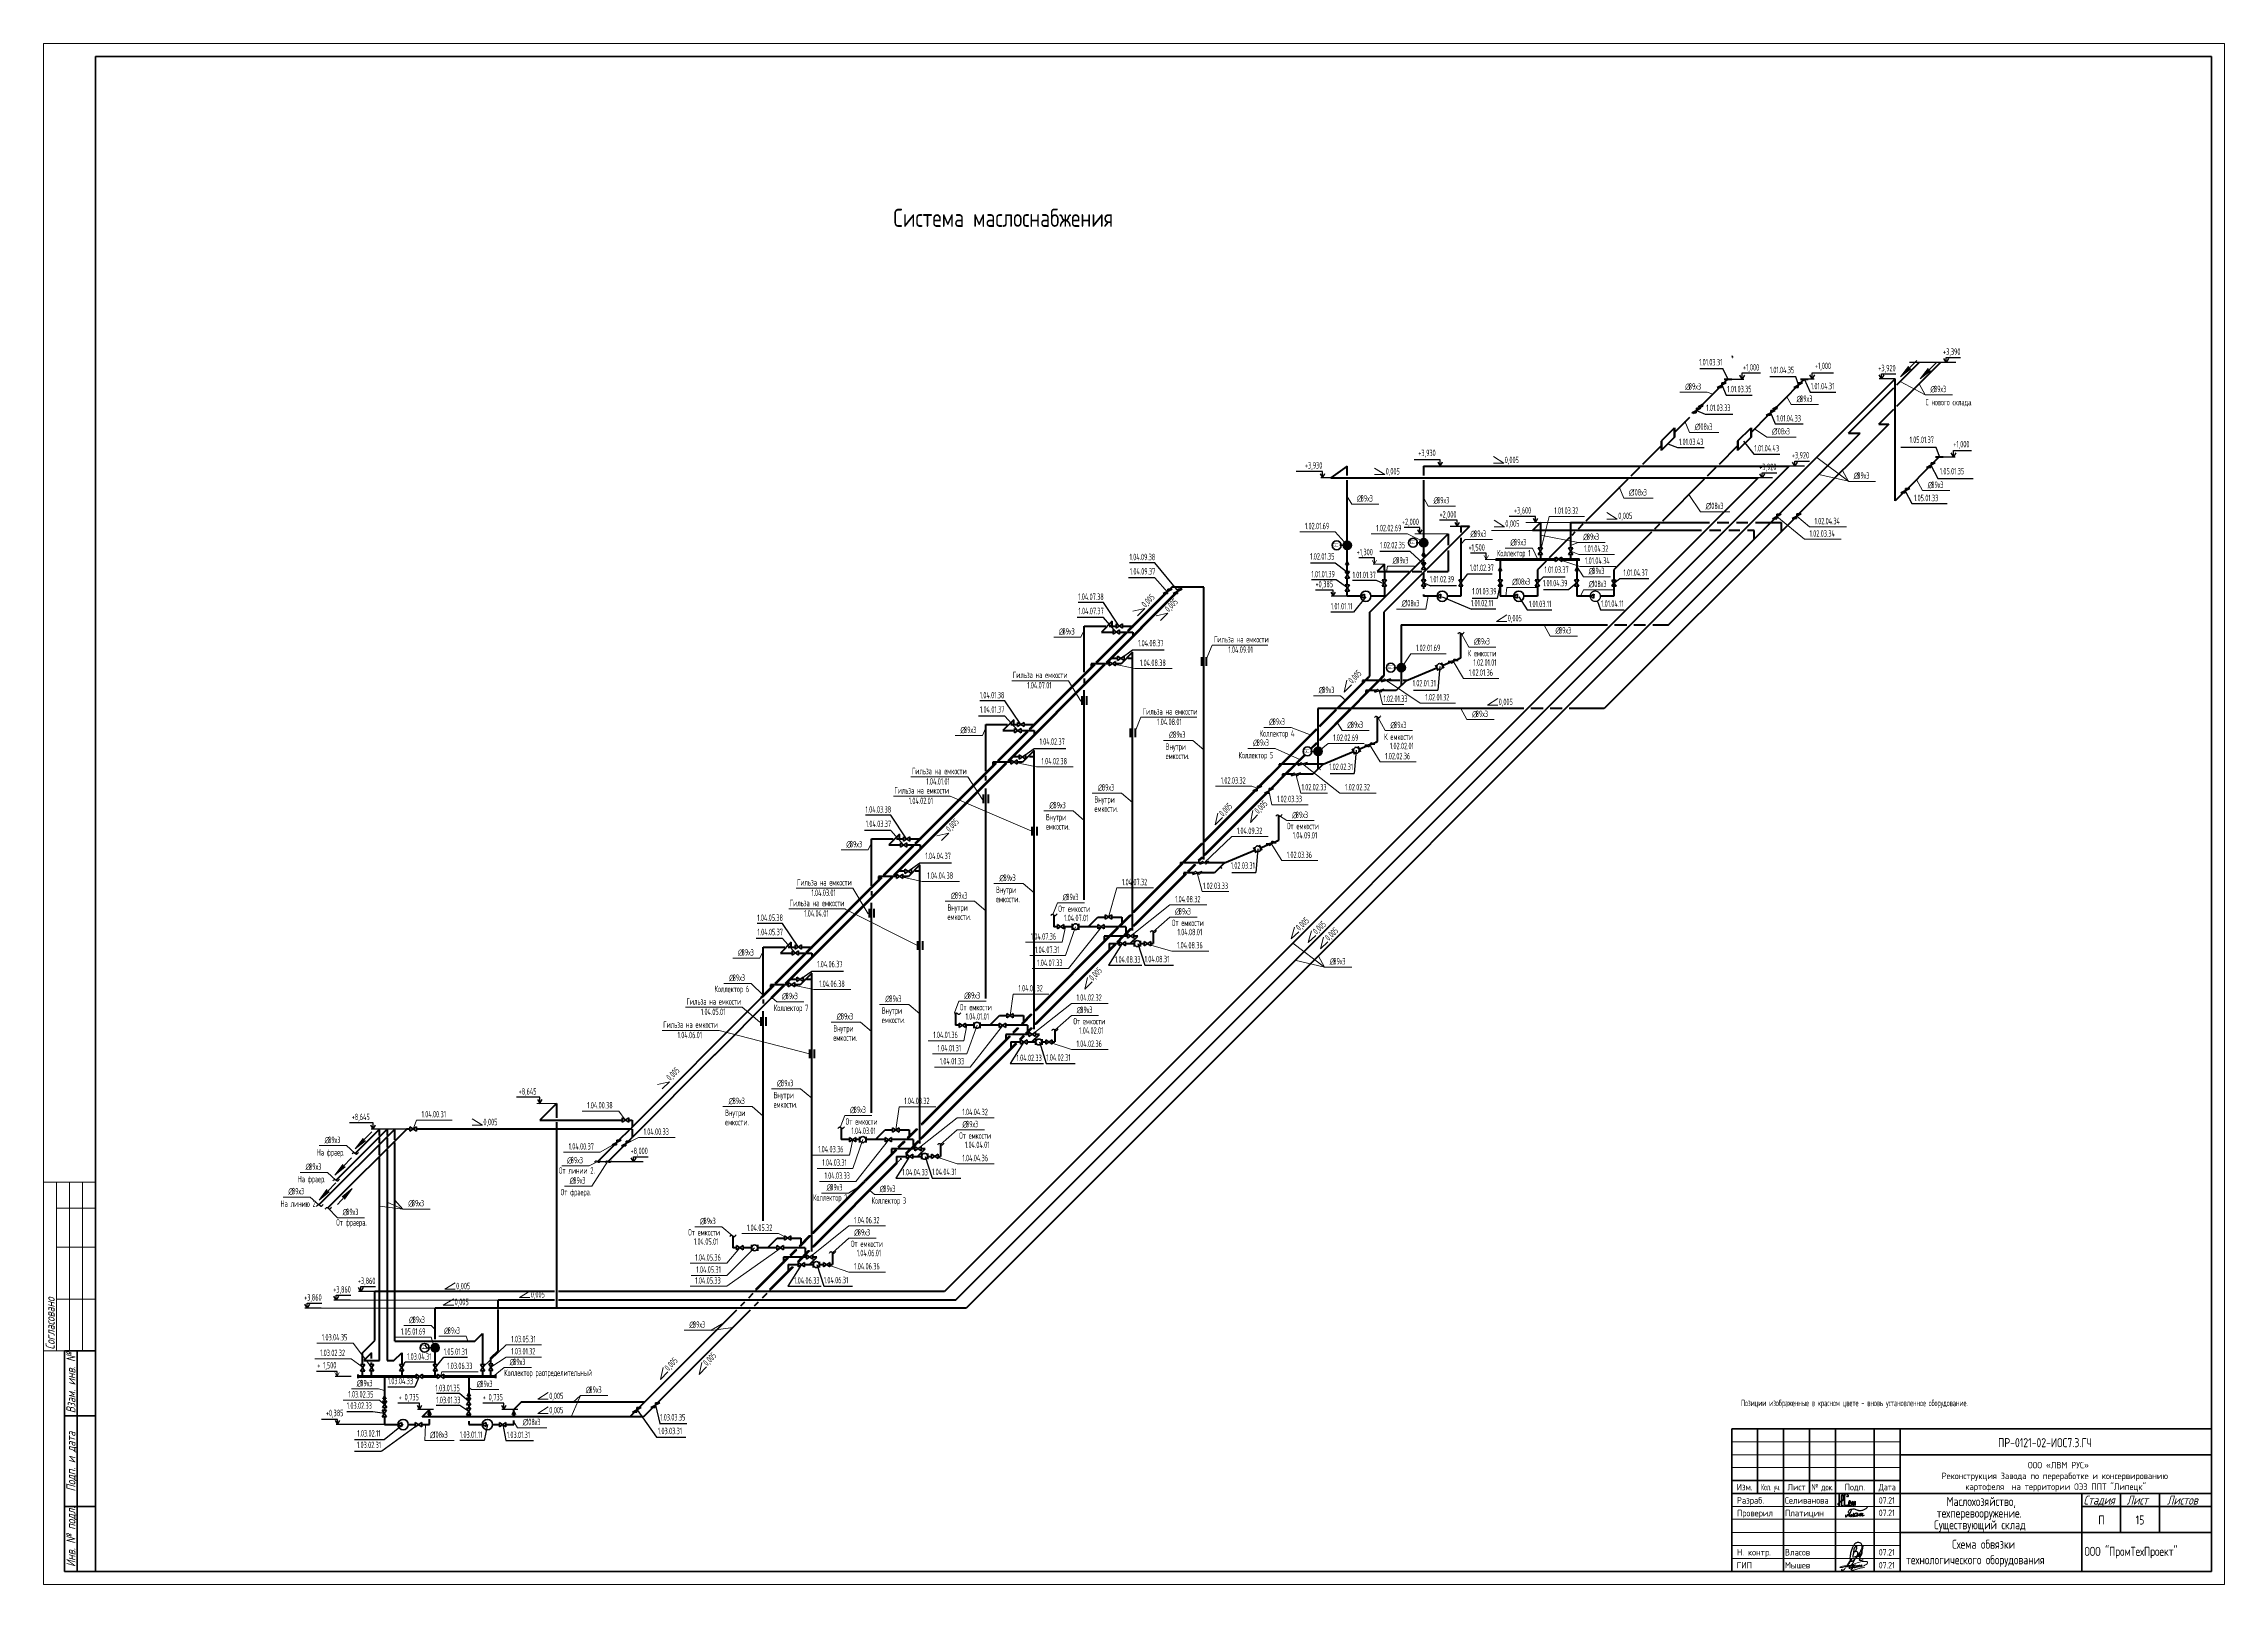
# Model space of a CAD drawing. Header units: millimetres. Extents: x -2281 to 17340, y -2563 to 4166.
# Drawn here: x 5219 to 6060, y 0 to 594 of the extents above; entities that cross this region are included whole.
import ezdxf
from ezdxf.enums import TextEntityAlignment as Align

# ---------------------------------------------------------------- set-up
doc = ezdxf.new("R2010")
doc.units = ezdxf.units.MM
for name, pattern in [('K5LT32775', [0]), ('K5LT32777', [0]), ('K5LT32781', [0]), ('K5LT32782', [0]), ('K5LT32783', [0]), ('K5LT32784', [0]), ('K5LT32788', [0]), ('K5LT32789', [0]), ('K5LT32794', [0]), ('K5LT32797', [0]), ('K5LT32798', [0]), ('K5LT32799', [0]), ('K5LT32801', [0]), ('K5LT32808', [0]), ('K5LT32823', [0]), ('K5LT32826', [0]), ('K5LT32832', [0]), ('K5LT32860', [0]), ('K5LT_BASIC', [0]), ('K5LT_THIN', [0]), ('СПЛОШНАЯ', [1089000000.0, 99000000.0, 990000000.0])]:
    doc.linetypes.add(name, pattern=pattern)
doc.layers.add('Системный слой', color=7, linetype='Continuous')
doc.styles.add('KTEXTSTYLE', font='GOST_AU.SHX', dxfattribs={"width": 0.96, "height": 5})
doc.styles.add('ГОСТ 2.304', font='CS_Gost2304.shx')

msp = doc.modelspace()

# ---------------------------------------------------------------- texts
at = {"color": 7, "char_height": 2.5, "attachment_point": 1, "rotation": 90, "style": 'KTEXTSTYLE'}
for s, insert in [('\\H3.5;\\W0.965;\\Q15;\\Q15;Согласовано', (5219.77333, 90.5)), ('\\H3.5;\\W0.965;\\Q15;\\Q15;Взам. инв. №', (5227.77333, 65.98201)), ('\\H3.5;\\W0.965;\\Q15;\\Q15;Подп. и дата', (5227.77333, 35.7968)), ('\\H3.5;\\W0.965;\\Q15;\\Q15;Инв. № подл.', (5227.77333, 6.71162))]:
    msp.add_mtext(s, dxfattribs=dict(at, insert=insert))
at = {"color": 7, "char_height": 2.5, "attachment_point": 1, "style": 'KTEXTSTYLE'}
for s, insert in [('\\H3.5;\\W0.965;\\Q15;\\Q0;\\H2.50; ', (6006.57551, 48.34938)), ('\\H3.5;\\W0.965;\\Q15;\\Q0;\\H2.50; ', (5994.2724, 41.27531)), ('\\H3.5;\\W0.965;\\Q15;\\Q0;15', (6025.78682, 26.57668)), ('\\H3.5;\\W0.965;\\Q15;\\Q0;\\H2.50; ', (5870.5, 23.72564)), ('\\H3.5;\\W0.965;\\Q15;\\Q0;Схема обвязки', (5954.95182, 17.22832)), ('\\H3.5;\\W0.965;\\Q15;\\Q15;\\H2.50; ', (5870.5, 8.63334)), ('\\H3.5;\\W0.965;\\Q15;\\Q0;\\W0.960; технологического оборудования', (5935.5, 11.22503)), ('\\H3.5;\\W0.965;\\Q15;\\Q0; ', (5968.98135, 15.7275)), ('\\H3.5;\\W0.965;\\Q15;\\Q0; ', (5968.98135, 9.72421))]:
    msp.add_mtext(s, dxfattribs=dict(at, insert=insert))
at = {"layer": 'Системный слой', "color": 7, "char_height": 2.5, "attachment_point": 1, "style": 'KTEXTSTYLE'}
for s, insert in [('\\H3.5;\\W0.965;\\Q15;\\Q0;\\H7.00;Система маслоснабжения', (5546.7017, 530.34249)), ('\\H3.5;\\W0.965;\\Q15;\\Q0;\\W0.715;\\H2.50;1.01.03.31', (5857.40119, 472.41894)), ('\\H3.5;\\W0.965;\\Q15;\\Q0;\\W0.715;\\H2.50;+1,000', (5902.10513, 471.02718)), ('\\H3.5;\\W0.965;\\Q15;\\Q0;\\W0.715;\\H2.50;+3,390', (5951.52081, 476.5065)), ('\\H3.5;\\W0.965;\\Q15;\\Q0;\\W0.715;\\H2.50;+1,000', (5874.37774, 470.45696)), ('\\H3.5;\\W0.965;\\Q15;\\Q0;\\W0.715;\\H2.50;1.01.04.35', (5884.6624, 469.43603)), ('\\H3.5;\\W0.965;\\Q15;\\Q0;\\W0.715;\\H2.50;1.01.04.31', (5900.50973, 463.22658)), ('\\H3.5;\\W0.965;\\Q15;\\Q0;\\W0.715;\\H2.50;1.01.03.33', (5860.20546, 454.88338)), ('\\H3.5;\\W0.965;\\Q15;\\Q0;\\W0.715;\\H2.50;1.01.03.35', (5868.29584, 462.08741)), ('\\H3.5;\\W0.965;\\Q15;\\Q0;\\W0.715;\\H2.50;С нового склада.', (5944.76753, 457.02659)), ('\\H3.5;\\W0.965;\\Q15;\\Q0;\\W0.715;\\H2.50;1.01.04.33', (5887.29997, 450.80744)), ('\\H3.5;\\W0.965;\\Q15;\\Q0;\\W0.715;\\H2.50;+3,930', (5749.1509, 437.45949)), ('\\H3.5;\\W0.965;\\Q15;\\Q0;\\W0.715;\\H2.50;1.01.03.43', (5849.65522, 441.73646)), ('\\H3.5;\\W0.965;\\Q15;\\Q0;\\W0.715;\\H2.50;1.01.04.43', (5878.76771, 439.2613)), ('\\H3.5;\\W0.965;\\Q15;\\Q0;\\W0.715;\\H2.50;1.05.01.37', (5938.61718, 442.55566)), ('\\H3.5;\\W0.965;\\Q15;\\Q0;\\W0.715;\\H2.50;+1,000', (5955.4701, 440.84419)), ('\\H3.5;\\W0.965;\\Q15;\\Q0;\\W0.715;\\H2.50;+3,930', (5705.44032, 432.64475)), ('\\H3.5;\\W0.965;\\Q15;\\Q0;\\W0.715;\\H2.50;+3,920', (5880.58924, 432.0545)), ('\\H3.5;\\W0.965;\\Q15;\\Q0;\\W0.715;\\H2.50;+3,920', (5893.19976, 436.57178)), ('\\H3.5;\\W0.965;\\Q15;\\Q0;\\W0.715;\\H2.50;1.05.01.35', (5950.24805, 430.43323)), ('\\H3.5;\\W0.965;\\Q15;\\Q0;\\W0.715;\\H2.50;+2,000', (5757.31575, 413.76393)), ('\\H3.5;\\W0.965;\\Q15;\\Q0;\\W0.715;\\H2.50;+3,600', (5786.04941, 415.3274)), ('\\H3.5;\\W0.965;\\Q15;\\Q0;\\W0.715;\\H2.50;1.05.01.33', (5940.29641, 420.09025)), ('\\H3.5;\\W0.965;\\Q15;\\Q0;\\W0.715;\\H2.50;+2,000', (5742.84603, 410.90106)), ('\\H3.5;\\W0.965;\\Q15;\\Q0;\\W0.715;\\H2.50;{\\c255;1.04.09.38}', (5637.80096, 397.33117)), ('\\H3.5;\\W0.965;\\Q15;\\Q0;\\W0.715;\\H2.50;{\\c255;1.02.01.35}', (5707.46889, 397.57932)), ('\\H3.5;\\W0.965;\\Q15;\\Q0;\\W0.715;\\H2.50;+1,300', (5725.35386, 399.24349)), ('\\H3.5;\\W0.965;\\Q15;\\Q0;\\W0.715;\\H2.50;{\\c255;1.02.02.35}', (5734.4356, 401.92023)), ('\\H3.5;\\W0.965;\\Q15;\\Q0;\\W0.715;\\H2.50;+1,500', (5768.50195, 401.04248)), ('\\H3.5;\\W0.965;\\Q15;\\Q0;\\W0.715;\\H2.50;Коллектор 1', (5779.483, 398.83451)), ('\\H3.5;\\W0.965;\\Q15;\\Q0;\\W0.715;\\H2.50;{\\c255;1.04.09.37}', (5637.8895, 391.81388)), ('\\H3.5;\\W0.965;\\Q15;\\Q0;\\W0.715;\\H2.50;1.01.01.39', (5707.91594, 390.73804)), ('\\H3.5;\\W0.965;\\Q15;\\Q0;\\W0.715;\\H2.50;+0,385', (5709.49584, 386.90559)), ('\\H3.5;\\W0.965;\\Q15;\\Q0;\\W0.715;\\H2.50;1.01.01.37', (5723.79225, 390.43264)), ('\\H3.5;\\W0.965;\\Q15;\\Q0;\\W0.715;\\H2.50;1.01.02.39', (5753.57715, 388.80054)), ('\\H3.5;\\W0.965;\\Q15;\\Q0;\\W0.715;\\H2.50;1.01.02.37', (5768.97967, 393.20462)), ('\\H3.5;\\W0.965;\\Q15;\\Q0;\\W0.715;\\H2.50;1.01.04.39', (5797.19327, 387.27649)), ('\\H3.5;\\W0.965;\\Q15;\\Q0;\\W0.715;\\H2.50;1.01.03.37', (5797.80161, 392.47556)), ('\\H3.5;\\W0.965;\\Q15;\\Q0;\\W0.715;\\H2.50;1.01.04.37', (5828.25464, 391.31607)), ('\\H3.5;\\W0.965;\\Q15;\\Q0;\\W0.715;\\H2.50;{\\c255;1.04.07.38}', (5617.97864, 382.03165)), ('\\H3.5;\\W0.965;\\Q15;\\Q0;\\W0.715;\\H2.50;1.01.02.11', (5769.42364, 379.56063)), ('\\H3.5;\\W0.965;\\Q15;\\Q0;\\W0.715;\\H2.50;1.01.03.39', (5769.95414, 384.12331)), ('\\H3.5;\\W0.965;\\Q15;\\Q0;\\W0.715;\\H2.50;1.01.03.11', (5791.78767, 379.23183)), ('\\H3.5;\\W0.965;\\Q15;\\Q0;\\W0.715;\\H2.50;1.01.04.11', (5819.61768, 379.36196)), ('\\H3.5;\\W0.965;\\Q15;\\Q0;\\W0.715;\\H2.50;{\\c255;1.04.07.37}', (5618.06717, 376.51436)), ('\\H3.5;\\W0.965;\\Q15;\\Q0;\\W0.715;\\H2.50;1.01.01.11', (5715.40039, 378.3644)), ('\\H3.5;\\W0.965;\\Q15;\\Q0;\\W0.715;\\H2.50;{\\c255;1.04.08.37}', (5641.05679, 364.14405)), ('\\H3.5;\\W0.965;\\Q15;\\Q0;\\W0.715;\\H2.50;1.02.01.31', (5746.96906, 348.67478)), ('\\H3.5;\\W0.965;\\Q15;\\Q0;\\W0.715;\\H2.50;{\\c255;1.04.01.38}', (5580.00899, 344.08141)), ('\\H3.5;\\W0.965;\\Q15;\\Q0;\\W0.715;\\H2.50;1.04.01.37', (5580.09753, 338.56412)), ('\\H3.5;\\W0.965;\\Q15;\\Q0;\\W0.715;\\H2.50;1.02.01.33', (5735.67837, 342.70537)), ('\\H3.5;\\W0.965;\\Q15;\\Q0;\\W0.715;\\H2.50;∅', (5653.02384, 328.86817)), ('\\H3.5;\\W0.965;\\Q15;\\Q0;\\W0.715;\\H2.50;89х3', (5654.53476, 328.86817)), ('\\H3.5;\\W0.965;\\Q15;\\Q0;\\W0.715;\\H2.50;Коллектор 4', (5687.97997, 329.3397)), ('\\H3.5;\\W0.965;\\Q15;\\Q0;\\W0.715;\\H2.50;1.04.02.37', (5603.08714, 326.19381)), ('\\H3.5;\\W0.965;\\Q15;\\Q0;\\W0.715;\\H2.50;Коллектор 5', (5679.81257, 320.93089)), ('\\H3.5;\\W0.965;\\Q15;\\Q0;\\W0.715;\\H2.50;1.02.02.31', (5714.73794, 316.46934)), ('\\H3.5;\\W0.965;\\Q15;\\Q0;\\W0.715;\\H2.50;∅', (5625.56841, 308.51816)), ('\\H3.5;\\W0.965;\\Q15;\\Q0;\\W0.715;\\H2.50;89х3', (5627.07934, 308.51816)), ('\\H3.5;\\W0.965;\\Q15;\\Q0;\\W0.715;\\H2.50;1.02.02.33', (5704.13609, 308.59759)), ('\\H3.5;\\W0.965;\\Q15;\\Q0;\\W0.715;\\H2.50;{\\c255;1.04.03.38}', (5535.97531, 299.9973)), ('\\H3.5;\\W0.965;\\Q15;\\Q0;\\W0.715;\\H2.50;1.04.03.37', (5536.06385, 294.48001)), ('\\H3.5;\\W0.965;\\Q15;\\Q0;\\W0.715;\\H2.50;∅', (5606.86532, 301.67577)), ('\\H3.5;\\W0.965;\\Q15;\\Q0;\\W0.715;\\H2.50;89х3', (5608.37624, 301.67577)), ('\\H3.5;\\W0.965;\\Q15;\\Q0;\\W0.715;\\H2.50;1.04.04.37', (5559.05346, 282.1097)), ('\\H3.5;\\W0.965;\\Q15;\\Q0;\\W0.715;\\H2.50;1.02.03.31', (5676.80392, 278.39105)), ('\\H3.5;\\W0.965;\\Q15;\\Q0;\\W0.715;\\H2.50;∅', (5587.59877, 273.67909)), ('\\H3.5;\\W0.965;\\Q15;\\Q0;\\W0.715;\\H2.50;89х3', (5589.10969, 273.67909)), ('\\H3.5;\\W0.965;\\Q15;\\Q0;\\W0.715;\\H2.50;1.02.03.33', (5666.10722, 270.57001)), ('\\H3.5;\\W0.965;\\Q15;\\Q0;\\W0.715;\\H2.50;∅', (5568.89567, 266.8367)), ('\\H3.5;\\W0.965;\\Q15;\\Q0;\\W0.715;\\H2.50;89х3', (5570.4066, 266.8367)), ('\\H3.5;\\W0.965;\\Q15;\\Q0;\\W0.715;\\H2.50;{\\c255;1.04.05.38}', (5494.23033, 258.27451)), ('\\H3.5;\\W0.965;\\Q15;\\Q0;\\W0.715;\\H2.50;1.04.05.37', (5494.31886, 252.75722)), ('\\H3.5;\\W0.965;\\Q15;\\Q0;\\W0.715;\\H2.50;1.04.06.37', (5517.30848, 240.38691)), ('\\H3.5;\\W0.965;\\Q15;\\Q0;\\W0.715;\\H2.50;{\\c255;1.04.08.33}', (5632.16712, 242.19812)), ('\\H3.5;\\W0.965;\\Q15;\\Q0;\\W0.715;\\H2.50;{\\c255;1.04.08.31}', (5643.61055, 242.32407)), ('\\H3.5;\\W0.965;\\Q15;\\Q0;\\W0.715;\\H2.50;Коллектор 6', (5477.72298, 230.79469)), ('\\H3.5;\\W0.965;\\Q15;\\Q0;\\W0.715;\\H2.50;∅', (5543.56509, 227.08219)), ('\\H3.5;\\W0.965;\\Q15;\\Q0;\\W0.715;\\H2.50;89х3', (5545.07601, 227.08219)), ('\\H3.5;\\W0.965;\\Q15;\\Q0;\\W0.715;\\H2.50;Коллектор 7', (5500.62074, 223.52623)), ('\\H3.5;\\W0.965;\\Q15;\\Q0;\\W0.715;\\H2.50;∅', (5524.86199, 220.2398)), ('\\H3.5;\\W0.965;\\Q15;\\Q0;\\W0.715;\\H2.50;89х3', (5526.37292, 220.2398)), ('\\H3.5;\\W0.965;\\Q15;\\Q0;\\W0.715;\\H2.50;1.04.02.33', (5594.19748, 204.24788)), ('\\H3.5;\\W0.965;\\Q15;\\Q0;\\W0.715;\\H2.50;1.04.02.31', (5605.64091, 204.37383)), ('\\H3.5;\\W0.965;\\Q15;\\Q0;\\W0.715;\\H2.50;∅', (5501.8201, 194.52076)), ('\\H3.5;\\W0.965;\\Q15;\\Q0;\\W0.715;\\H2.50;89х3', (5503.33103, 194.52076)), ('\\H3.5;\\W0.965;\\Q15;\\Q0;\\W0.715;\\H2.50;+8,645', (5402.18079, 191.31725)), ('\\H3.5;\\W0.965;\\Q15;\\Q0;\\W0.715;\\H2.50;∅', (5483.11701, 187.67837)), ('\\H3.5;\\W0.965;\\Q15;\\Q0;\\W0.715;\\H2.50;89х3', (5484.62793, 187.67837)), ('\\H3.5;\\W0.965;\\Q15;\\Q0;\\W0.715;\\H2.50;+8,645', (5337.83468, 181.48539)), ('\\H3.5;\\W0.965;\\Q15;\\Q0;\\W0.715;\\H2.50;+8,000', (5445.34826, 168.37216)), ('\\H3.5;\\W0.965;\\Q15;\\Q0;\\W0.715;\\H2.50;На фраер.', (5324.35956, 167.81711)), ('\\H3.5;\\W0.965;\\Q15;\\Q0;\\W0.715;\\H2.50;От линии 2.', (5417.72173, 160.82573)), ('\\H3.5;\\W0.965;\\Q15;\\Q0;\\W0.715;\\H2.50;1.04.04.33', (5550.1638, 160.16377)), ('\\H3.5;\\W0.965;\\Q15;\\Q0;\\W0.715;\\H2.50;1.04.04.31', (5561.60723, 160.28972)), ('\\H3.5;\\W0.965;\\Q15;\\Q0;\\W0.715;\\H2.50;На фраер.', (5317.02319, 157.51189)), ('\\H3.5;\\W0.965;\\Q15;\\Q0;\\W0.715;\\H2.50;От фраера.', (5418.41448, 152.46728)), ('\\H3.5;\\W0.965;\\Q15;\\Q0;\\W0.715;\\H2.50;На линию 2.', (5310.39791, 148.01201)), ('\\H3.5;\\W0.965;\\Q15;\\Q0;\\W0.715;\\H2.50;Коллектор 2', (5515.72785, 150.36939)), ('\\H3.5;\\W0.965;\\Q15;\\Q0;\\W0.715;\\H2.50;Коллектор 3', (5538.2996, 149.23959)), ('\\H3.5;\\W0.965;\\Q15;\\Q0;\\W0.715;\\H2.50;От фраера.', (5331.85061, 140.80541)), ('\\H3.5;\\W0.965;\\Q15;\\Q0;\\W0.715;\\H2.50;1.04.06.33', (5508.41881, 118.44098)), ('\\H3.5;\\W0.965;\\Q15;\\Q0;\\W0.715;\\H2.50;1.04.06.31', (5519.86224, 118.56693)), ('\\H3.5;\\W0.965;\\Q15;\\Q0;\\W0.715;\\H2.50;+ 1,500', (5324.50028, 85.72175)), ('\\H3.5;\\W0.965;\\Q15;\\Q0;\\W0.715;\\H2.50;1.03.04.31', (5359.14955, 89.0891)), ('\\H3.5;\\W0.965;\\Q15;\\Q0;\\W0.715;\\H2.50;1.05.01.31', (5373.32966, 90.98073)), ('\\H3.5;\\W0.965;\\Q15;\\Q0;\\W0.715;\\H2.50;1.03.04.33', (5351.7128, 79.66836)), ('\\H3.5;\\W0.965;\\Q15;\\Q0;\\W0.715;\\H2.50;1.03.01.35', (5370.13377, 76.95166)), ('\\H3.5;\\W0.965;\\Q15;\\Q0;\\W0.715;\\H2.50;Коллектор распределительный', (5396.61415, 82.83506)), ('\\H3.5;\\W0.965;\\Q15;\\Q0;\\W0.715;\\H2.50;1.03.02.33', (5335.93466, 70.17808)), ('\\H3.5;\\W0.965;\\Q15;\\Q0;\\W0.715;\\H2.50;+ 0,735', (5355.93005, 73.41759)), ('\\H3.5;\\W0.965;\\Q15;\\Q0;\\W0.715;\\H2.50;1.03.01.33', (5370.40492, 72.34219)), ('\\H3.5;\\W0.965;\\Q15;\\Q0;\\W0.715;\\H2.50;+ 0,735', (5388.33687, 73.41759)), ('\\H3.5;\\W0.965;\\Q15;\\Q0;\\W0.715;\\H2.50;Позиции изображенные в красном цвете - вновь установленное оборудование.', (5873.61407, 71.19977)), ('\\H3.5;\\W0.965;\\Q15;\\Q0;\\W0.715;\\H2.50;1.03.02.11', (5339.98732, 59.47363)), ('\\H3.5;\\W0.965;\\Q15;\\Q0;\\W0.715;\\H2.50;1.03.01.11', (5379.53075, 58.96838)), ('\\H3.5;\\W0.965;\\Q15;\\Q0;\\W0.715;\\H2.50;1.03.01.31', (5397.62815, 58.91469)), ('\\H3.5;\\W0.965;\\Q15;\\Q0;\\W0.715;\\H2.50;1.03.03.31', (5455.88458, 60.39755)), ('\\H3.5;\\W0.965;\\Q15;\\Q0;\\W0.715;\\H2.50;1.03.03.35', (5456.75958, 65.663)), ('\\H3.5;\\W0.965;\\Q15;\\Q0;\\W0.715;\\H2.50;1.03.02.31', (5339.83204, 55.01847))]:
    msp.add_mtext(s, dxfattribs=dict(at, insert=insert))

# ---------------------------------------------------------------- blocks, each defined once
blk = doc.blocks.new('U567')
at = {"layer": 'Системный слой', "color": 7, "linetype": 'K5LT_THIN', "lineweight": 13}
for q in [(5521.41, 123.14), (5543.71, 120.39)]:
    blk.add_line((5529.59, 120.39), q, dxfattribs=at)
at = {"layer": 'Системный слой', "color": 7, "insert": (5531.59, 123.89), "char_height": 2.5, "attachment_point": 1, "style": 'KTEXTSTYLE'}
blk.add_mtext('\\H3.5;\\W0.965;\\Q15;\\Q0;\\W0.715;\\H2.50;1.04.06.36', dxfattribs=at)
blk = doc.blocks.new('U568')
at = {"layer": 'Системный слой', "color": 7, "linetype": 'K5LT_THIN', "lineweight": 13}
for q in [(5563.15, 164.86), (5585.58, 162.12)]:
    blk.add_line((5571.33, 162.12), q, dxfattribs=at)
at = {"layer": 'Системный слой', "color": 7, "insert": (5573.33, 165.62), "char_height": 2.5, "attachment_point": 1, "style": 'KTEXTSTYLE'}
blk.add_mtext('\\H3.5;\\W0.965;\\Q15;\\Q0;\\W0.715;\\H2.50;1.04.04.36', dxfattribs=at)
blk = doc.blocks.new('U569')
at = {"layer": 'Системный слой', "color": 7, "linetype": 'K5LT_THIN', "lineweight": 13}
for q in [(5607.19, 208.94), (5629.48, 206.2)]:
    blk.add_line((5615.36, 206.2), q, dxfattribs=at)
at = {"layer": 'Системный слой', "color": 7, "insert": (5617.36, 209.7), "char_height": 2.5, "attachment_point": 1, "style": 'KTEXTSTYLE'}
blk.add_mtext('\\H3.5;\\W0.965;\\Q15;\\Q0;\\W0.715;\\H2.50;1.04.02.36', dxfattribs=at)
blk = doc.blocks.new('U1120')
at = {"layer": 'Системный слой', "color": 191, "linetype": 'K5LT32797', "lineweight": 35, "true_color": 0xbf7fff}
for p, q in [((5693.26, 306.86), (5689.83, 305.09)), ((5691.49, 305.09), (5689.83, 305.09)), ((5691.59, 306.86), (5691.49, 305.09)), ((5693.26, 306.86), (5691.59, 306.86))]:
    blk.add_line(p, q, dxfattribs=at)
blk = doc.blocks.new('U1121')
at = {"layer": 'Системный слой', "color": 5, "linetype": 'K5LT32832', "lineweight": 35, "true_color": 0x0000ff}
for p, q in [((5654.19, 383.74), (5650.76, 381.98)), ((5652.43, 381.98), (5650.76, 381.98)), ((5652.53, 383.74), (5652.43, 381.98)), ((5654.19, 383.74), (5652.53, 383.74))]:
    blk.add_line(p, q, dxfattribs=at)
blk = doc.blocks.new('U1122')
at = {"layer": 'Системный слой', "color": 151, "linetype": 'K5LT32789', "lineweight": 35, "true_color": 0x7fbfff}
for p, q in [((5658.1, 383.72), (5654.66, 381.95)), ((5656.33, 381.95), (5654.66, 381.95)), ((5656.43, 383.72), (5656.33, 381.95)), ((5658.1, 383.72), (5656.43, 383.72))]:
    blk.add_line(p, q, dxfattribs=at)
blk = doc.blocks.new('U1123')
at = {"layer": 'Системный слой', "true_color": 0xcc99ff}
blk.add_hatch(color=191, dxfattribs=at).paths.add_polyline_path([(5751.21, 399.96), (5751.5, 399.99), (5751.78, 400.07), (5752.04, 400.2), (5752.27, 400.37), (5752.47, 400.59), (5752.63, 400.83), (5752.74, 401.1), (5752.79, 401.39), (5752.8, 401.68), (5752.75, 401.97), (5752.65, 402.24), (5752.5, 402.49), (5752.31, 402.71), (5752.08, 402.89), (5751.83, 403.03), (5751.55, 403.12), (5751.26, 403.16), (5751.21, 403.16), (5750.92, 403.13), (5750.63, 403.05), (5750.37, 402.92), (5750.14, 402.75), (5749.94, 402.54), (5749.78, 402.29), (5749.68, 402.02), (5749.62, 401.73), (5749.61, 401.44), (5749.66, 401.15), (5749.76, 400.88), (5749.91, 400.63), (5750.1, 400.41), (5750.33, 400.23), (5750.58, 400.09), (5750.86, 400), (5751.15, 399.96)])
at = {"layer": 'Системный слой', "color": 191, "linetype": 'K5LT32797', "lineweight": 35, "true_color": 0xbf7fff}
blk.add_line((5749.61, 401.56), (5748.35, 401.56), dxfattribs=at)
for centre, radius in [((5747.12, 401.56), 1.72), ((5751.21, 401.56), 1.6)]:
    blk.add_circle(centre, radius, dxfattribs=at)
at = {"layer": 'Системный слой', "color": 5, "linetype": 'K5LT32775', "lineweight": 50, "true_color": 0x0000ff}
for points in [[(5750.47, 400.44), (5750.68, 400.69), (5751.01, 401.47), (5750.77, 402.33), (5750.44, 402.69)], [(5751.94, 400.44), (5751.73, 400.69), (5751.4, 401.47), (5751.64, 402.33), (5751.97, 402.69)]]:
    blk.add_open_spline(points, degree=3, knots=[0, 0, 0, 0, 1.610496, 4, 4, 4, 4], dxfattribs=at)
at = {"layer": 'Системный слой', "color": 7, "insert": (5745.99, 401.03), "char_height": 2.5, "attachment_point": 1, "rotation": 90, "style": 'KTEXTSTYLE'}
blk.add_mtext('\\H3.5;\\W0.965;\\Q15;\\Q0;\\W0.715;\\H1.80;FT', dxfattribs=at)
blk = doc.blocks.new('U1124')
at = {"layer": 'Системный слой', "true_color": 0xffc0cb}
blk.add_hatch(color=254, dxfattribs=at).paths.add_polyline_path([(5721.72, 398.99), (5722.01, 399.01), (5722.29, 399.09), (5722.56, 399.22), (5722.79, 399.4), (5722.99, 399.61), (5723.14, 399.86), (5723.25, 400.13), (5723.31, 400.41), (5723.32, 400.7), (5723.27, 400.99), (5723.17, 401.27), (5723.02, 401.52), (5722.83, 401.74), (5722.6, 401.92), (5722.34, 402.06), (5722.07, 402.15), (5721.78, 402.18), (5721.72, 402.18), (5721.43, 402.16), (5721.15, 402.08), (5720.89, 401.95), (5720.66, 401.77), (5720.46, 401.56), (5720.3, 401.31), (5720.19, 401.04), (5720.13, 400.76), (5720.13, 400.47), (5720.18, 400.18), (5720.28, 399.91), (5720.42, 399.65), (5720.62, 399.43), (5720.84, 399.25), (5721.1, 399.11), (5721.38, 399.03), (5721.67, 398.99)])
at = {"layer": 'Системный слой', "color": 191, "linetype": 'K5LT32797', "lineweight": 35, "true_color": 0xbf7fff}
blk.add_line((5720.13, 400.59), (5718.86, 400.59), dxfattribs=at)
for centre, radius in [((5717.64, 400.59), 1.72), ((5721.72, 400.59), 1.6)]:
    blk.add_circle(centre, radius, dxfattribs=at)
at = {"layer": 'Системный слой', "color": 5, "linetype": 'K5LT32775', "lineweight": 50, "true_color": 0x0000ff}
for points in [[(5720.99, 399.46), (5721.19, 399.72), (5721.53, 400.49), (5721.29, 401.35), (5720.96, 401.72)], [(5722.46, 399.46), (5722.25, 399.72), (5721.92, 400.49), (5722.15, 401.35), (5722.49, 401.72)]]:
    blk.add_open_spline(points, degree=3, knots=[0, 0, 0, 0, 1.610496, 4, 4, 4, 4], dxfattribs=at)
at = {"layer": 'Системный слой', "color": 7, "insert": (5716.51, 400.06), "char_height": 2.5, "attachment_point": 1, "rotation": 90, "style": 'KTEXTSTYLE'}
blk.add_mtext('\\H3.5;\\W0.965;\\Q15;\\Q0;\\W0.715;\\H1.80;FT', dxfattribs=at)
blk = doc.blocks.new('U1125')
at = {"layer": 'Системный слой', "true_color": 0x99ccff}
blk.add_hatch(color=151, dxfattribs=at).paths.add_polyline_path([(5370, 89.6), (5370.29, 89.63), (5370.57, 89.71), (5370.84, 89.83), (5371.07, 90.01), (5371.27, 90.22), (5371.42, 90.47), (5371.53, 90.74), (5371.59, 91.02), (5371.6, 91.32), (5371.55, 91.6), (5371.45, 91.88), (5371.3, 92.13), (5371.11, 92.35), (5370.88, 92.53), (5370.63, 92.67), (5370.35, 92.76), (5370.06, 92.79), (5370, 92.8), (5369.71, 92.77), (5369.43, 92.69), (5369.17, 92.56), (5368.94, 92.39), (5368.74, 92.17), (5368.58, 91.93), (5368.47, 91.66), (5368.42, 91.37), (5368.41, 91.08), (5368.46, 90.79), (5368.56, 90.52), (5368.71, 90.27), (5368.9, 90.05), (5369.12, 89.86), (5369.38, 89.73), (5369.66, 89.64), (5369.95, 89.6)])
at = {"layer": 'Системный слой', "color": 191, "linetype": 'K5LT32797', "lineweight": 35, "true_color": 0xbf7fff}
blk.add_line((5368.41, 91.2), (5367.14, 91.2), dxfattribs=at)
for centre, radius in [((5365.92, 91.2), 1.72), ((5370, 91.2), 1.6)]:
    blk.add_circle(centre, radius, dxfattribs=at)
at = {"layer": 'Системный слой', "color": 5, "linetype": 'K5LT32775', "lineweight": 50, "true_color": 0x0000ff}
for points in [[(5369.27, 90.07), (5369.47, 90.33), (5369.81, 91.1), (5369.57, 91.97), (5369.24, 92.33)], [(5370.74, 90.07), (5370.53, 90.33), (5370.2, 91.1), (5370.43, 91.97), (5370.77, 92.33)]]:
    blk.add_open_spline(points, degree=3, knots=[0, 0, 0, 0, 1.610496, 4, 4, 4, 4], dxfattribs=at)
at = {"layer": 'Системный слой', "color": 7, "insert": (5364.79, 90.67), "char_height": 2.5, "attachment_point": 1, "rotation": 90, "style": 'KTEXTSTYLE'}
blk.add_mtext('\\H3.5;\\W0.965;\\Q15;\\Q0;\\W0.715;\\H1.80;FT', dxfattribs=at)
blk = doc.blocks.new('U1126')
at = {"layer": 'Системный слой', "color": 6, "linetype": 'K5LT32794', "lineweight": 35, "true_color": 0xff00ff}
for p, q in [((5373.34, 81.03), (5370.84, 79.36)), ((5373.34, 79.36), (5370.84, 81.03)), ((5370.84, 79.36), (5370.84, 81.03)), ((5373.34, 79.36), (5373.34, 81.03))]:
    blk.add_line(p, q, dxfattribs=at)
blk = doc.blocks.new('U1127')
at = {"layer": 'Системный слой', "color": 7, "linetype": 'K5LT32823', "lineweight": 25}
for p, q in [((5332.28, 63.62), (5326.12, 63.62)), ((5331.38, 63.17), (5332.28, 61.61)), ((5332.28, 61.61), (5332.28, 63.62)), ((5332.28, 61.61), (5333.18, 63.17))]:
    blk.add_line(p, q, dxfattribs=at)
at = {"layer": 'Системный слой', "color": 7, "linetype": 'K5LT32823', "const_width": 0.25}
blk.add_lwpolyline([(5331.38, 63.17), (5332.28, 61.61), (5333.18, 63.17)], dxfattribs=at)
at = {"layer": 'Системный слой', "color": 7, "insert": (5327.84, 67.33), "char_height": 2.5, "attachment_point": 1, "style": 'KTEXTSTYLE'}
blk.add_mtext('\\H3.5;\\W0.965;\\Q15;\\Q0;\\W0.715;\\H2.50;+0,385', dxfattribs=at)
blk = doc.blocks.new('U1128')
at = {"layer": 'Системный слой', "color": 151, "linetype": 'K5LT32789', "lineweight": 35, "true_color": 0x7fbfff}
for p, q in [((5507.68, 242.55), (5507.68, 244.21)), ((5510.18, 244.21), (5507.68, 242.55)), ((5510.18, 242.55), (5507.68, 244.21)), ((5510.18, 242.55), (5510.18, 244.21))]:
    blk.add_line(p, q, dxfattribs=at)
blk = doc.blocks.new('U1129')
at = {"layer": 'Системный слой', "color": 5, "linetype": 'K5LT32832', "lineweight": 35, "true_color": 0x0000ff}
for p, q in [((5511.33, 246.53), (5508.83, 244.86)), ((5511.33, 244.86), (5508.83, 246.53)), ((5508.83, 244.86), (5508.83, 246.53)), ((5511.33, 244.86), (5511.33, 246.53))]:
    blk.add_line(p, q, dxfattribs=at)
blk = doc.blocks.new('U1130')
at = {"layer": 'Системный слой', "color": 151, "linetype": 'K5LT32789', "lineweight": 35, "true_color": 0x7fbfff}
for p, q in [((5511.91, 234.04), (5509.41, 232.37)), ((5511.91, 232.37), (5509.41, 234.04)), ((5509.41, 232.37), (5509.41, 234.04)), ((5511.91, 232.37), (5511.91, 234.04))]:
    blk.add_line(p, q, dxfattribs=at)
blk = doc.blocks.new('U1131')
at = {"layer": 'Системный слой', "color": 5, "linetype": 'K5LT32832', "lineweight": 35, "true_color": 0x0000ff}
for p, q in [((5508.66, 232.01), (5506.16, 230.35)), ((5508.66, 230.35), (5506.16, 232.01)), ((5506.16, 230.35), (5506.16, 232.01)), ((5508.66, 230.35), (5508.66, 232.01))]:
    blk.add_line(p, q, dxfattribs=at)
blk = doc.blocks.new('U1133')
at = {"layer": 'Системный слой', "color": 151, "linetype": 'K5LT32789', "lineweight": 35, "true_color": 0x7fbfff}
for p, q in [((5504.68, 132.64), (5504.68, 134.31)), ((5507.18, 134.31), (5504.68, 132.64)), ((5507.18, 132.64), (5504.68, 134.31)), ((5507.18, 132.64), (5507.18, 134.31))]:
    blk.add_line(p, q, dxfattribs=at)
blk = doc.blocks.new('U1132')
at = {"layer": 'Системный слой', "color": 151, "linetype": 'K5LT32788', "lineweight": 50, "true_color": 0x7fbfff}
for p, q in [((5498.1, 129.75), (5501.83, 133.48)), ((5501.83, 133.48), (5504.68, 133.48)), ((5507.18, 133.48), (5511.08, 133.48)), ((5511.08, 133.48), (5511.08, 130.57))]:
    blk.add_line(p, q, dxfattribs=at)
at = {"layer": 'Системный слой'}
blk.add_blockref('U1133', (0, 0), dxfattribs=at)
blk = doc.blocks.new('U1134')
at = {"layer": 'Системный слой', "color": 151, "linetype": 'K5LT32789', "lineweight": 35, "true_color": 0x7fbfff}
for p, q in [((5513.18, 125.36), (5513.18, 127.03)), ((5513.18, 127.03), (5515.68, 125.36)), ((5513.18, 125.36), (5515.68, 127.03)), ((5515.68, 125.36), (5515.68, 127.03))]:
    blk.add_line(p, q, dxfattribs=at)
blk = doc.blocks.new('U1135')
at = {"layer": 'Системный слой', "true_color": 0xffc0cb}
blk.add_hatch(color=254, dxfattribs=at).paths.add_polyline_path([(5710.49, 319.55), (5710.78, 319.58), (5711.06, 319.66), (5711.32, 319.79), (5711.55, 319.96), (5711.75, 320.17), (5711.91, 320.42), (5712.02, 320.69), (5712.07, 320.98), (5712.08, 321.27), (5712.03, 321.56), (5711.93, 321.83), (5711.78, 322.08), (5711.59, 322.3), (5711.36, 322.48), (5711.11, 322.62), (5710.83, 322.71), (5710.54, 322.75), (5710.49, 322.75), (5710.2, 322.72), (5709.91, 322.64), (5709.65, 322.51), (5709.42, 322.34), (5709.22, 322.12), (5709.06, 321.88), (5708.96, 321.61), (5708.9, 321.32), (5708.89, 321.03), (5708.94, 320.74), (5709.04, 320.47), (5709.19, 320.22), (5709.38, 320), (5709.61, 319.82), (5709.86, 319.68), (5710.14, 319.59), (5710.43, 319.55)])
at = {"layer": 'Системный слой', "color": 191, "linetype": 'K5LT32797', "lineweight": 35, "true_color": 0xbf7fff}
blk.add_line((5708.89, 321.15), (5707.63, 321.15), dxfattribs=at)
for centre, radius in [((5706.4, 321.15), 1.72), ((5710.49, 321.15), 1.6)]:
    blk.add_circle(centre, radius, dxfattribs=at)
at = {"layer": 'Системный слой', "color": 5, "linetype": 'K5LT32775', "lineweight": 50, "true_color": 0x0000ff}
for points in [[(5709.75, 320.03), (5709.96, 320.28), (5710.29, 321.06), (5710.05, 321.92), (5709.72, 322.28)], [(5711.22, 320.03), (5711.01, 320.28), (5710.68, 321.06), (5710.92, 321.92), (5711.25, 322.28)]]:
    blk.add_open_spline(points, degree=3, knots=[0, 0, 0, 0, 1.610496, 4, 4, 4, 4], dxfattribs=at)
at = {"layer": 'Системный слой', "color": 7, "insert": (5705.27, 320.62), "char_height": 2.5, "attachment_point": 1, "rotation": 90, "style": 'KTEXTSTYLE'}
blk.add_mtext('\\H3.5;\\W0.965;\\Q15;\\Q0;\\W0.715;\\H1.80;FT', dxfattribs=at)
blk = doc.blocks.new('U1136')
at = {"layer": 'Системный слой', "color": 7, "linetype": 'K5LT32777', "lineweight": 25}
for p, q in [((5717.42, 387.32), (5707.92, 387.32)), ((5721.78, 384.14), (5717.42, 387.32))]:
    blk.add_line(p, q, dxfattribs=at)
blk = doc.blocks.new('U1137')
at = {"layer": 'Системный слой', "color": 7, "linetype": 'K5LT32777', "lineweight": 25}
for p, q in [((5717.02, 393.64), (5707.51, 393.64)), ((5721.38, 390.45), (5717.02, 393.64))]:
    blk.add_line(p, q, dxfattribs=at)
blk = doc.blocks.new('U1138')
at = {"layer": 'Системный слой', "color": 7, "linetype": 'K5LT32777', "lineweight": 25}
for p, q in [((5746.02, 398.22), (5734.35, 398.22)), ((5751.15, 393.4), (5746.02, 398.22))]:
    blk.add_line(p, q, dxfattribs=at)
blk = doc.blocks.new('U1139')
at = {"layer": 'Системный слой', "true_color": 0xffc0cb}
blk.add_hatch(color=254, dxfattribs=at).paths.add_polyline_path([(5742.62, 351.81), (5742.91, 351.83), (5743.19, 351.91), (5743.46, 352.04), (5743.69, 352.22), (5743.89, 352.43), (5744.04, 352.68), (5744.15, 352.95), (5744.21, 353.23), (5744.22, 353.52), (5744.17, 353.81), (5744.07, 354.09), (5743.92, 354.34), (5743.73, 354.56), (5743.5, 354.74), (5743.24, 354.88), (5742.97, 354.97), (5742.68, 355), (5742.62, 355), (5742.33, 354.98), (5742.05, 354.9), (5741.79, 354.77), (5741.56, 354.59), (5741.36, 354.38), (5741.2, 354.13), (5741.09, 353.86), (5741.03, 353.58), (5741.03, 353.29), (5741.08, 353), (5741.18, 352.73), (5741.32, 352.47), (5741.52, 352.25), (5741.74, 352.07), (5742, 351.93), (5742.28, 351.85), (5742.57, 351.81)])
at = {"layer": 'Системный слой', "color": 191, "linetype": 'K5LT32797', "lineweight": 35, "true_color": 0xbf7fff}
blk.add_line((5741.02, 353.41), (5739.76, 353.41), dxfattribs=at)
for centre, radius in [((5738.54, 353.41), 1.72), ((5742.62, 353.41), 1.6)]:
    blk.add_circle(centre, radius, dxfattribs=at)
at = {"layer": 'Системный слой', "color": 5, "linetype": 'K5LT32775', "lineweight": 50, "true_color": 0x0000ff}
for points in [[(5741.89, 352.28), (5742.09, 352.54), (5742.43, 353.31), (5742.19, 354.17), (5741.85, 354.54)], [(5743.36, 352.28), (5743.15, 352.54), (5742.82, 353.31), (5743.05, 354.17), (5743.39, 354.54)]]:
    blk.add_open_spline(points, degree=3, knots=[0, 0, 0, 0, 1.610496, 4, 4, 4, 4], dxfattribs=at)
at = {"layer": 'Системный слой', "color": 7, "insert": (5737.41, 352.88), "char_height": 2.5, "attachment_point": 1, "rotation": 90, "style": 'KTEXTSTYLE'}
blk.add_mtext('\\H3.5;\\W0.965;\\Q15;\\Q0;\\W0.715;\\H1.80;FT', dxfattribs=at)
blk = doc.blocks.new('U1140')
at = {"layer": 'Системный слой', "color": 151, "linetype": 'K5LT32789', "lineweight": 35, "true_color": 0x7fbfff}
for p, q in [((5549.42, 284.27), (5549.42, 285.93)), ((5551.92, 285.93), (5549.42, 284.27)), ((5551.92, 284.27), (5549.42, 285.93)), ((5551.92, 284.27), (5551.92, 285.93))]:
    blk.add_line(p, q, dxfattribs=at)
blk = doc.blocks.new('U1141')
at = {"layer": 'Системный слой', "color": 5, "linetype": 'K5LT32832', "lineweight": 35, "true_color": 0x0000ff}
for p, q in [((5553.08, 288.25), (5550.58, 286.58)), ((5553.08, 286.58), (5550.58, 288.25)), ((5550.58, 286.58), (5550.58, 288.25)), ((5553.08, 286.58), (5553.08, 288.25))]:
    blk.add_line(p, q, dxfattribs=at)
blk = doc.blocks.new('U1142')
at = {"layer": 'Системный слой', "color": 151, "linetype": 'K5LT32789', "lineweight": 35, "true_color": 0x7fbfff}
for p, q in [((5553.66, 275.76), (5551.16, 274.09)), ((5553.66, 274.09), (5551.16, 275.76)), ((5551.16, 274.09), (5551.16, 275.76)), ((5553.66, 274.09), (5553.66, 275.76))]:
    blk.add_line(p, q, dxfattribs=at)
blk = doc.blocks.new('U1143')
at = {"layer": 'Системный слой', "color": 5, "linetype": 'K5LT32832', "lineweight": 35, "true_color": 0x0000ff}
for p, q in [((5550.4, 273.74), (5547.9, 272.07)), ((5550.4, 272.07), (5547.9, 273.74)), ((5547.9, 272.07), (5547.9, 273.74)), ((5550.4, 272.07), (5550.4, 273.74))]:
    blk.add_line(p, q, dxfattribs=at)
blk = doc.blocks.new('U1145')
at = {"layer": 'Системный слой', "color": 151, "linetype": 'K5LT32789', "lineweight": 35, "true_color": 0x7fbfff}
for p, q in [((5546.42, 174.37), (5546.42, 176.03)), ((5548.92, 176.03), (5546.42, 174.37)), ((5548.92, 174.37), (5546.42, 176.03)), ((5548.92, 174.37), (5548.92, 176.03))]:
    blk.add_line(p, q, dxfattribs=at)
blk = doc.blocks.new('U1144')
at = {"layer": 'Системный слой', "color": 151, "linetype": 'K5LT32788', "lineweight": 50, "true_color": 0x7fbfff}
for p, q in [((5539.85, 171.47), (5543.58, 175.2)), ((5543.58, 175.2), (5546.42, 175.2)), ((5548.92, 175.2), (5552.83, 175.2)), ((5552.83, 175.2), (5552.83, 172.3))]:
    blk.add_line(p, q, dxfattribs=at)
at = {"layer": 'Системный слой'}
blk.add_blockref('U1145', (0, 0), dxfattribs=at)
blk = doc.blocks.new('U1146')
at = {"layer": 'Системный слой', "color": 151, "linetype": 'K5LT32789', "lineweight": 35, "true_color": 0x7fbfff}
for p, q in [((5554.93, 167.09), (5554.93, 168.75)), ((5554.93, 168.75), (5557.43, 167.09)), ((5554.93, 167.09), (5557.43, 168.75)), ((5557.43, 167.09), (5557.43, 168.75))]:
    blk.add_line(p, q, dxfattribs=at)
blk = doc.blocks.new('U1147')
at = {"layer": 'Системный слой', "color": 151, "linetype": 'K5LT32789', "lineweight": 35, "true_color": 0x7fbfff}
for p, q in [((5593.46, 328.35), (5593.46, 330.02)), ((5595.96, 330.02), (5593.46, 328.35)), ((5595.96, 328.35), (5593.46, 330.02)), ((5595.96, 328.35), (5595.96, 330.02))]:
    blk.add_line(p, q, dxfattribs=at)
blk = doc.blocks.new('U1148')
at = {"layer": 'Системный слой', "color": 5, "linetype": 'K5LT32832', "lineweight": 35, "true_color": 0x0000ff}
for p, q in [((5597.11, 332.33), (5594.61, 330.67)), ((5597.11, 330.67), (5594.61, 332.33)), ((5594.61, 330.67), (5594.61, 332.33)), ((5597.11, 330.67), (5597.11, 332.33))]:
    blk.add_line(p, q, dxfattribs=at)
blk = doc.blocks.new('U1149')
at = {"layer": 'Системный слой', "color": 151, "linetype": 'K5LT32789', "lineweight": 35, "true_color": 0x7fbfff}
for p, q in [((5597.69, 319.84), (5595.19, 318.18)), ((5597.69, 318.18), (5595.19, 319.84)), ((5595.19, 318.18), (5595.19, 319.84)), ((5597.69, 318.18), (5597.69, 319.84))]:
    blk.add_line(p, q, dxfattribs=at)
blk = doc.blocks.new('U1150')
at = {"layer": 'Системный слой', "color": 5, "linetype": 'K5LT32832', "lineweight": 35, "true_color": 0x0000ff}
for p, q in [((5594.44, 317.82), (5591.94, 316.15)), ((5594.44, 316.15), (5591.94, 317.82)), ((5591.94, 316.15), (5591.94, 317.82)), ((5594.44, 316.15), (5594.44, 317.82))]:
    blk.add_line(p, q, dxfattribs=at)
blk = doc.blocks.new('U1152')
at = {"layer": 'Системный слой', "color": 151, "linetype": 'K5LT32789', "lineweight": 35, "true_color": 0x7fbfff}
for p, q in [((5590.46, 218.45), (5590.46, 220.12)), ((5592.96, 220.12), (5590.46, 218.45)), ((5592.96, 218.45), (5590.46, 220.12)), ((5592.96, 218.45), (5592.96, 220.12))]:
    blk.add_line(p, q, dxfattribs=at)
blk = doc.blocks.new('U1151')
at = {"layer": 'Системный слой', "color": 151, "linetype": 'K5LT32788', "lineweight": 50, "true_color": 0x7fbfff}
for p, q in [((5583.88, 215.55), (5587.61, 219.28)), ((5587.61, 219.28), (5590.46, 219.28)), ((5592.96, 219.28), (5596.86, 219.28)), ((5596.86, 219.28), (5596.86, 216.38))]:
    blk.add_line(p, q, dxfattribs=at)
at = {"layer": 'Системный слой'}
blk.add_blockref('U1152', (0, 0), dxfattribs=at)
blk = doc.blocks.new('U1153')
at = {"layer": 'Системный слой', "color": 151, "linetype": 'K5LT32789', "lineweight": 35, "true_color": 0x7fbfff}
for p, q in [((5598.96, 211.17), (5598.96, 212.84)), ((5598.96, 212.84), (5601.46, 211.17)), ((5598.96, 211.17), (5601.46, 212.84)), ((5601.46, 211.17), (5601.46, 212.84))]:
    blk.add_line(p, q, dxfattribs=at)
blk = doc.blocks.new('U1154')
at = {"layer": 'Системный слой', "color": 151, "linetype": 'K5LT32789', "lineweight": 35, "true_color": 0x7fbfff}
for p, q in [((5631.43, 366.3), (5631.43, 367.97)), ((5633.93, 367.97), (5631.43, 366.3)), ((5633.93, 366.3), (5631.43, 367.97)), ((5633.93, 366.3), (5633.93, 367.97))]:
    blk.add_line(p, q, dxfattribs=at)
blk = doc.blocks.new('U1155')
at = {"layer": 'Системный слой', "color": 5, "linetype": 'K5LT32832', "lineweight": 35, "true_color": 0x0000ff}
for p, q in [((5635.08, 370.28), (5632.58, 368.62)), ((5635.08, 368.62), (5632.58, 370.28)), ((5632.58, 368.62), (5632.58, 370.28)), ((5635.08, 368.62), (5635.08, 370.28))]:
    blk.add_line(p, q, dxfattribs=at)
blk = doc.blocks.new('U1156')
at = {"layer": 'Системный слой', "color": 151, "linetype": 'K5LT32789', "lineweight": 35, "true_color": 0x7fbfff}
for p, q in [((5635.66, 357.79), (5633.16, 356.13)), ((5635.66, 356.13), (5633.16, 357.79)), ((5633.16, 356.13), (5633.16, 357.79)), ((5635.66, 356.13), (5635.66, 357.79))]:
    blk.add_line(p, q, dxfattribs=at)
blk = doc.blocks.new('U1157')
at = {"layer": 'Системный слой', "color": 5, "linetype": 'K5LT32832', "lineweight": 35, "true_color": 0x0000ff}
for p, q in [((5632.41, 355.77), (5629.91, 354.1)), ((5632.41, 354.1), (5629.91, 355.77)), ((5629.91, 354.1), (5629.91, 355.77)), ((5632.41, 354.1), (5632.41, 355.77))]:
    blk.add_line(p, q, dxfattribs=at)
blk = doc.blocks.new('U1159')
at = {"layer": 'Системный слой', "color": 151, "linetype": 'K5LT32789', "lineweight": 35, "true_color": 0x7fbfff}
for p, q in [((5628.43, 256.4), (5628.43, 258.07)), ((5630.93, 258.07), (5628.43, 256.4)), ((5630.93, 256.4), (5628.43, 258.07)), ((5630.93, 256.4), (5630.93, 258.07))]:
    blk.add_line(p, q, dxfattribs=at)
blk = doc.blocks.new('U1158')
at = {"layer": 'Системный слой', "color": 151, "linetype": 'K5LT32788', "lineweight": 50, "true_color": 0x7fbfff}
for p, q in [((5621.85, 253.5), (5625.58, 257.23)), ((5625.58, 257.23), (5628.43, 257.23)), ((5630.93, 257.23), (5634.83, 257.23)), ((5634.83, 257.23), (5634.83, 254.33))]:
    blk.add_line(p, q, dxfattribs=at)
at = {"layer": 'Системный слой'}
blk.add_blockref('U1159', (0, 0), dxfattribs=at)
blk = doc.blocks.new('U1160')
at = {"layer": 'Системный слой', "color": 151, "linetype": 'K5LT32789', "lineweight": 35, "true_color": 0x7fbfff}
for p, q in [((5636.93, 249.12), (5636.93, 250.79)), ((5636.93, 250.79), (5639.43, 249.12)), ((5636.93, 249.12), (5639.43, 250.79)), ((5639.43, 249.12), (5639.43, 250.79))]:
    blk.add_line(p, q, dxfattribs=at)
blk = doc.blocks.new('U1161')
at = {"layer": 'Системный слой', "color": 7, "linetype": 'K5LT32823', "lineweight": 25}
for p, q in [((5927.74, 464.75), (5926.84, 466.3)), ((5933.1, 464.75), (5926.84, 464.75)), ((5927.74, 466.66), (5933.32, 466.66)), ((5927.74, 464.75), (5927.74, 466.66)), ((5928.64, 466.3), (5927.74, 464.75))]:
    blk.add_line(p, q, dxfattribs=at)
at = {"layer": 'Системный слой', "color": 7, "linetype": 'K5LT32823', "const_width": 0.25}
blk.add_lwpolyline([(5928.64, 466.3), (5927.74, 464.75), (5926.84, 466.3)], dxfattribs=at)
at = {"layer": 'Системный слой', "color": 7, "insert": (5926.56, 470.17), "char_height": 2.5, "attachment_point": 1, "style": 'KTEXTSTYLE'}
blk.add_mtext('\\H3.5;\\W0.965;\\Q15;\\Q0;\\W0.715;\\H2.50;+3,920', dxfattribs=at)
blk = doc.blocks.new('U1162')
at = {"layer": 'Системный слой', "color": 7, "linetype": 'K5LT32823', "lineweight": 25}
for p, q in [((5341.37, 112.87), (5340.47, 114.43)), ((5346.73, 112.87), (5340.47, 112.87)), ((5341.37, 114.78), (5346.96, 114.78)), ((5341.37, 112.87), (5341.37, 114.78)), ((5342.27, 114.43), (5341.37, 112.87))]:
    blk.add_line(p, q, dxfattribs=at)
at = {"layer": 'Системный слой', "color": 7, "linetype": 'K5LT32823', "const_width": 0.25}
blk.add_lwpolyline([(5342.27, 114.43), (5341.37, 112.87), (5340.47, 114.43)], dxfattribs=at)
at = {"layer": 'Системный слой', "color": 7, "insert": (5340.2, 118.3), "char_height": 2.5, "attachment_point": 1, "style": 'KTEXTSTYLE'}
blk.add_mtext('\\H3.5;\\W0.965;\\Q15;\\Q0;\\W0.715;\\H2.50;+3,860', dxfattribs=at)
blk = doc.blocks.new('U1163')
at = {"layer": 'Системный слой', "color": 7, "linetype": 'K5LT32823', "lineweight": 25}
for p, q in [((5320.65, 106.47), (5319.75, 108.03)), ((5326, 106.47), (5319.75, 106.47)), ((5320.65, 108.39), (5326.23, 108.39)), ((5320.65, 106.47), (5320.65, 108.39)), ((5321.55, 108.03), (5320.65, 106.47))]:
    blk.add_line(p, q, dxfattribs=at)
at = {"layer": 'Системный слой', "color": 7, "linetype": 'K5LT32823', "const_width": 0.25}
blk.add_lwpolyline([(5321.55, 108.03), (5320.65, 106.47), (5319.75, 108.03)], dxfattribs=at)
at = {"layer": 'Системный слой', "color": 7, "insert": (5319.47, 111.9), "char_height": 2.5, "attachment_point": 1, "style": 'KTEXTSTYLE'}
blk.add_mtext('\\H3.5;\\W0.965;\\Q15;\\Q0;\\W0.715;\\H2.50;+3,860', dxfattribs=at)
blk = doc.blocks.new('U1164')
at = {"layer": 'Системный слой', "color": 7, "linetype": 'K5LT32823', "lineweight": 25}
for p, q in [((5331.88, 109.55), (5330.98, 111.11)), ((5337.23, 109.55), (5330.98, 109.55)), ((5331.88, 111.46), (5337.46, 111.46)), ((5331.88, 109.55), (5331.88, 111.46)), ((5332.78, 111.11), (5331.88, 109.55))]:
    blk.add_line(p, q, dxfattribs=at)
at = {"layer": 'Системный слой', "color": 7, "linetype": 'K5LT32823', "const_width": 0.25}
blk.add_lwpolyline([(5332.78, 111.11), (5331.88, 109.55), (5330.98, 111.11)], dxfattribs=at)
at = {"layer": 'Системный слой', "color": 7, "insert": (5330.7, 114.98), "char_height": 2.5, "attachment_point": 1, "style": 'KTEXTSTYLE'}
blk.add_mtext('\\H3.5;\\W0.965;\\Q15;\\Q0;\\W0.715;\\H2.50;+3,860', dxfattribs=at)
blk = doc.blocks.new('U1166')
at = {"layer": 'Системный слой', "color": 151, "linetype": 'K5LT32789', "lineweight": 35, "true_color": 0x7fbfff}
for p, q in [((5442.14, 178.17), (5442.14, 179.84)), ((5444.64, 179.84), (5442.14, 178.17)), ((5444.64, 178.17), (5442.14, 179.84)), ((5444.64, 178.17), (5444.64, 179.84))]:
    blk.add_line(p, q, dxfattribs=at)
blk = doc.blocks.new('U1341')
at = {"layer": 'Системный слой', "color": 7, "linetype": 'K5LT_THIN', "lineweight": 13}
for q in [(5325.32, 169.15), (5339.08, 166.18)]:
    blk.add_line((5335.81, 169.15), q, dxfattribs=at)
at = {"layer": 'Системный слой', "color": 7, "char_height": 2.5, "attachment_point": 1, "style": 'KTEXTSTYLE'}
for s, insert in [('\\H3.5;\\W0.965;\\Q15;\\Q0;\\W0.715;\\H2.50;∅', (5327.32, 172.65)), ('\\H3.5;\\W0.965;\\Q15;\\Q0;\\W0.715;\\H2.50;89х3', (5328.65, 172.65))]:
    blk.add_mtext(s, dxfattribs=dict(at, insert=insert))
blk = doc.blocks.new('T22')
at = {"layer": 'Системный слой', "color": 7, "linetype": 'K5LT_THIN', "lineweight": 13}
for p, q in [((5388.25, 177.01), (5384.25, 179.51)), ((5384.25, 177.01), (5388.25, 177.01))]:
    blk.add_line(p, q, dxfattribs=at)
at = {"layer": 'Системный слой', "color": 7, "insert": (5388.61, 179.51), "char_height": 2.5, "attachment_point": 1, "style": 'KTEXTSTYLE'}
blk.add_mtext('\\H3.5;\\W0.965;\\Q15;\\Q0;\\W0.715;\\H2.50;0,005', dxfattribs=at)
blk = doc.blocks.new('U1342')
at = {"layer": 'Системный слой', "color": 7, "linetype": 'K5LT_THIN', "lineweight": 13}
for q in [(5317.99, 158.84), (5331.74, 155.88)]:
    blk.add_line((5328.47, 158.84), q, dxfattribs=at)
at = {"layer": 'Системный слой', "color": 7, "char_height": 2.5, "attachment_point": 1, "style": 'KTEXTSTYLE'}
for s, insert in [('\\H3.5;\\W0.965;\\Q15;\\Q0;\\W0.715;\\H2.50;∅', (5319.99, 162.34)), ('\\H3.5;\\W0.965;\\Q15;\\Q0;\\W0.715;\\H2.50;89х3', (5321.31, 162.34))]:
    blk.add_mtext(s, dxfattribs=dict(at, insert=insert))
blk = doc.blocks.new('U1343')
at = {"layer": 'Системный слой', "color": 7, "linetype": 'K5LT_THIN', "lineweight": 13}
for q in [(5311.36, 149.34), (5325.12, 146.38)]:
    blk.add_line((5321.85, 149.34), q, dxfattribs=at)
at = {"layer": 'Системный слой', "color": 7, "char_height": 2.5, "attachment_point": 1, "style": 'KTEXTSTYLE'}
for s, insert in [('\\H3.5;\\W0.965;\\Q15;\\Q0;\\W0.715;\\H2.50;∅', (5313.36, 152.84)), ('\\H3.5;\\W0.965;\\Q15;\\Q0;\\W0.715;\\H2.50;89х3', (5314.69, 152.84))]:
    blk.add_mtext(s, dxfattribs=dict(at, insert=insert))
blk = doc.blocks.new('U1344')
at = {"layer": 'Системный слой', "color": 7, "linetype": 'K5LT_THIN', "lineweight": 13}
for q in [(5328.57, 145.17), (5342.76, 141.37)]:
    blk.add_line((5332.28, 141.37), q, dxfattribs=at)
at = {"layer": 'Системный слой', "color": 7, "char_height": 2.5, "attachment_point": 1, "style": 'KTEXTSTYLE'}
for s, insert in [('\\H3.5;\\W0.965;\\Q15;\\Q0;\\W0.715;\\H2.50;∅', (5334.28, 144.87)), ('\\H3.5;\\W0.965;\\Q15;\\Q0;\\W0.715;\\H2.50;89х3', (5335.6, 144.87))]:
    blk.add_mtext(s, dxfattribs=dict(at, insert=insert))
blk = doc.blocks.new('U1345')
at = {"layer": 'Системный слой', "color": 7, "linetype": 'K5LT_THIN', "lineweight": 13}
for q in [(5361.53, 175.53), (5376.5, 179.02)]:
    blk.add_line((5362.78, 179.02), q, dxfattribs=at)
at = {"layer": 'Системный слой', "color": 7, "insert": (5364.78, 182.52), "char_height": 2.5, "attachment_point": 1, "style": 'KTEXTSTYLE'}
blk.add_mtext('\\H3.5;\\W0.965;\\Q15;\\Q0;\\W0.715;\\H2.50;1.04.00.31', dxfattribs=at)
blk = doc.blocks.new('U1346')
at = {"layer": 'Системный слой', "color": 7, "linetype": 'K5LT_THIN', "lineweight": 13}
for q in [(5436.55, 163.12), (5419.87, 153.49)]:
    blk.add_line((5430.36, 153.49), q, dxfattribs=at)
at = {"layer": 'Системный слой', "color": 7, "char_height": 2.5, "attachment_point": 1, "style": 'KTEXTSTYLE'}
for s, insert in [('\\H3.5;\\W0.965;\\Q15;\\Q0;\\W0.715;\\H2.50;∅', (5421.87, 156.99)), ('\\H3.5;\\W0.965;\\Q15;\\Q0;\\W0.715;\\H2.50;89х3', (5423.2, 156.99))]:
    blk.add_mtext(s, dxfattribs=dict(at, insert=insert))
blk = doc.blocks.new('U1347')
at = {"layer": 'Системный слой', "color": 7, "linetype": 'K5LT_THIN', "lineweight": 13}
for q in [(5443.84, 170.01), (5462.52, 172.3)]:
    blk.add_line((5448.4, 172.3), q, dxfattribs=at)
at = {"layer": 'Системный слой', "color": 7, "insert": (5450.4, 175.8), "char_height": 2.5, "attachment_point": 1, "style": 'KTEXTSTYLE'}
blk.add_mtext('\\H3.5;\\W0.965;\\Q15;\\Q0;\\W0.715;\\H2.50;1.04.00.33', dxfattribs=at)
blk = doc.blocks.new('T23')
at = {"layer": 'Системный слой', "color": 7, "linetype": 'K5LT_THIN', "lineweight": 13}
for q in [(5377.74, 116.27), (5377.74, 113.77)]:
    blk.add_line((5373.74, 113.77), q, dxfattribs=at)
at = {"layer": 'Системный слой', "color": 7, "insert": (5378.09, 116.27), "char_height": 2.5, "attachment_point": 1, "style": 'KTEXTSTYLE'}
blk.add_mtext('\\H3.5;\\W0.965;\\Q15;\\Q0;\\W0.715;\\H2.50;0,005', dxfattribs=at)
blk = doc.blocks.new('T24')
at = {"layer": 'Системный слой', "color": 7, "linetype": 'K5LT_THIN', "lineweight": 13}
for q in [(5377.14, 110.13), (5377.14, 107.63)]:
    blk.add_line((5373.14, 107.63), q, dxfattribs=at)
at = {"layer": 'Системный слой', "color": 7, "insert": (5377.5, 110.13), "char_height": 2.5, "attachment_point": 1, "style": 'KTEXTSTYLE'}
blk.add_mtext('\\H3.5;\\W0.965;\\Q15;\\Q0;\\W0.715;\\H2.50;0,005', dxfattribs=at)
blk = doc.blocks.new('U1348')
at = {"layer": 'Системный слой', "color": 7, "linetype": 'K5LT_THIN', "lineweight": 13}
for q in [(5354.4, 148.09), (5368.07, 144.71)]:
    blk.add_line((5357.59, 144.71), q, dxfattribs=at)
at = {"layer": 'Системный слой', "color": 7, "char_height": 2.5, "attachment_point": 1, "style": 'KTEXTSTYLE'}
for s, insert in [('\\H3.5;\\W0.965;\\Q15;\\Q0;\\W0.715;\\H2.50;∅', (5359.59, 148.21)), ('\\H3.5;\\W0.965;\\Q15;\\Q0;\\W0.715;\\H2.50;89х3', (5360.91, 148.21))]:
    blk.add_mtext(s, dxfattribs=dict(at, insert=insert))
blk = doc.blocks.new('U1349')
at = {"layer": 'Системный слой', "color": 7, "linetype": 'K5LT_THIN', "lineweight": 13}
for q in [(5337.71, 75.34), (5350.47, 74.7)]:
    blk.add_line((5348.19, 75.34), q, dxfattribs=at)
at = {"layer": 'Системный слой', "color": 7, "char_height": 2.5, "attachment_point": 1, "style": 'KTEXTSTYLE'}
for s, insert in [('\\H3.5;\\W0.965;\\Q15;\\Q0;\\W0.715;\\H2.50;∅', (5339.71, 78.84)), ('\\H3.5;\\W0.965;\\Q15;\\Q0;\\W0.715;\\H2.50;89х3', (5341.03, 78.84))]:
    blk.add_mtext(s, dxfattribs=dict(at, insert=insert))
blk = doc.blocks.new('U1350')
at = {"layer": 'Системный слой', "color": 7, "linetype": 'K5LT_THIN', "lineweight": 13}
for q in [(5334.53, 71.03), (5350.27, 69.29)]:
    blk.add_line((5348.52, 71.03), q, dxfattribs=at)
at = {"layer": 'Системный слой', "color": 7, "insert": (5336.53, 74.53), "char_height": 2.5, "attachment_point": 1, "style": 'KTEXTSTYLE'}
blk.add_mtext('\\H3.5;\\W0.965;\\Q15;\\Q0;\\W0.715;\\H2.50;1.03.02.35', dxfattribs=at)
blk = doc.blocks.new('U1351')
at = {"layer": 'Системный слой', "color": 7, "linetype": 'K5LT_THIN', "lineweight": 13}
for q in [(5324.31, 93.02), (5345.6, 83.43)]:
    blk.add_line((5338.43, 93.02), q, dxfattribs=at)
at = {"layer": 'Системный слой', "color": 7, "insert": (5326.31, 96.52), "char_height": 2.5, "attachment_point": 1, "style": 'KTEXTSTYLE'}
blk.add_mtext('\\H3.5;\\W0.965;\\Q15;\\Q0;\\W0.715;\\H2.50;1.03.04.35', dxfattribs=at)
blk = doc.blocks.new('U1352')
at = {"layer": 'Системный слой', "color": 7, "linetype": 'K5LT_THIN', "lineweight": 13}
for q in [(5371.44, 95.63), (5382.57, 93.75)]:
    blk.add_line((5381.92, 95.63), q, dxfattribs=at)
at = {"layer": 'Системный слой', "color": 7, "char_height": 2.5, "attachment_point": 1, "style": 'KTEXTSTYLE'}
for s, insert in [('\\H3.5;\\W0.965;\\Q15;\\Q0;\\W0.715;\\H2.50;∅', (5373.44, 99.13)), ('\\H3.5;\\W0.965;\\Q15;\\Q0;\\W0.715;\\H2.50;89х3', (5374.76, 99.13))]:
    blk.add_mtext(s, dxfattribs=dict(at, insert=insert))
blk = doc.blocks.new('U1353')
at = {"layer": 'Системный слой', "color": 7, "linetype": 'K5LT_THIN', "lineweight": 13}
for q in [(5357.92, 99.8), (5370, 98.23)]:
    blk.add_line((5368.41, 99.8), q, dxfattribs=at)
at = {"layer": 'Системный слой', "color": 7, "char_height": 2.5, "attachment_point": 1, "style": 'KTEXTSTYLE'}
for s, insert in [('\\H3.5;\\W0.965;\\Q15;\\Q0;\\W0.715;\\H2.50;∅', (5359.92, 103.3)), ('\\H3.5;\\W0.965;\\Q15;\\Q0;\\W0.715;\\H2.50;89х3', (5361.25, 103.3))]:
    blk.add_mtext(s, dxfattribs=dict(at, insert=insert))
blk = doc.blocks.new('U1354')
at = {"layer": 'Системный слой', "color": 7, "linetype": 'K5LT_THIN', "lineweight": 13}
for q in [(5366.31, 61.61), (5377.3, 55.48)]:
    blk.add_line((5365.96, 55.48), q, dxfattribs=at)
at = {"layer": 'Системный слой', "color": 7, "char_height": 2.5, "attachment_point": 1, "style": 'KTEXTSTYLE'}
for s, insert in [('\\H3.5;\\W0.965;\\Q15;\\Q0;\\W0.715;\\H2.50;∅', (5367.96, 58.98)), ('\\H3.5;\\W0.965;\\Q15;\\Q0;\\W0.715;\\H2.50;108х3', (5369.28, 58.98))]:
    blk.add_mtext(s, dxfattribs=dict(at, insert=insert))
blk = doc.blocks.new('U1355')
at = {"layer": 'Системный слой', "color": 7, "linetype": 'K5LT_THIN', "lineweight": 13}
for q in [(5382.97, 75.87), (5394.5, 75.07)]:
    blk.add_line((5384.02, 75.07), q, dxfattribs=at)
at = {"layer": 'Системный слой', "color": 7, "char_height": 2.5, "attachment_point": 1, "style": 'KTEXTSTYLE'}
for s, insert in [('\\H3.5;\\W0.965;\\Q15;\\Q0;\\W0.715;\\H2.50;∅', (5386.02, 78.57)), ('\\H3.5;\\W0.965;\\Q15;\\Q0;\\W0.715;\\H2.50;89х3', (5387.34, 78.57))]:
    blk.add_mtext(s, dxfattribs=dict(at, insert=insert))
blk = doc.blocks.new('U1356')
at = {"layer": 'Системный слой', "color": 7, "linetype": 'K5LT_THIN', "lineweight": 13}
for q in [(5400.3, 62.62), (5413.06, 60.37)]:
    blk.add_line((5401.72, 60.37), q, dxfattribs=at)
at = {"layer": 'Системный слой', "color": 7, "char_height": 2.5, "attachment_point": 1, "style": 'KTEXTSTYLE'}
for s, insert in [('\\H3.5;\\W0.965;\\Q15;\\Q0;\\W0.715;\\H2.50;∅', (5403.72, 63.87)), ('\\H3.5;\\W0.965;\\Q15;\\Q0;\\W0.715;\\H2.50;108х3', (5405.04, 63.87))]:
    blk.add_mtext(s, dxfattribs=dict(at, insert=insert))
blk = doc.blocks.new('U1357')
at = {"layer": 'Системный слой', "color": 7, "linetype": 'K5LT_THIN', "lineweight": 13}
for q in [(5423.24, 70.28), (5436.57, 72.85)]:
    blk.add_line((5426.09, 72.85), q, dxfattribs=at)
at = {"layer": 'Системный слой', "color": 7, "char_height": 2.5, "attachment_point": 1, "style": 'KTEXTSTYLE'}
for s, insert in [('\\H3.5;\\W0.965;\\Q15;\\Q0;\\W0.715;\\H2.50;∅', (5428.09, 76.35)), ('\\H3.5;\\W0.965;\\Q15;\\Q0;\\W0.715;\\H2.50;89х3', (5429.41, 76.35))]:
    blk.add_mtext(s, dxfattribs=dict(at, insert=insert))
blk = doc.blocks.new('T25')
at = {"layer": 'Системный слой', "color": 7, "linetype": 'K5LT_THIN', "lineweight": 13}
for q in [(5413.63, 73.91), (5413.63, 71.41)]:
    blk.add_line((5409.63, 71.41), q, dxfattribs=at)
at = {"layer": 'Системный слой', "color": 7, "insert": (5413.99, 73.91), "char_height": 2.5, "attachment_point": 1, "style": 'KTEXTSTYLE'}
blk.add_mtext('\\H3.5;\\W0.965;\\Q15;\\Q0;\\W0.715;\\H2.50;0,005', dxfattribs=at)
blk = doc.blocks.new('T26')
at = {"layer": 'Системный слой', "color": 7, "linetype": 'K5LT_THIN', "lineweight": 13}
for q in [(5413.63, 68.44), (5413.63, 65.94)]:
    blk.add_line((5409.63, 65.94), q, dxfattribs=at)
at = {"layer": 'Системный слой', "color": 7, "insert": (5413.99, 68.44), "char_height": 2.5, "attachment_point": 1, "style": 'KTEXTSTYLE'}
blk.add_mtext('\\H3.5;\\W0.965;\\Q15;\\Q0;\\W0.715;\\H2.50;0,005', dxfattribs=at)
blk = doc.blocks.new('U1358')
at = {"layer": 'Системный слой', "color": 7, "linetype": 'K5LT_THIN', "lineweight": 13}
for q in [(5391.47, 83.76), (5410.96, 87.63)]:
    blk.add_line((5397.37, 87.63), q, dxfattribs=at)
at = {"layer": 'Системный слой', "color": 7, "insert": (5399.37, 91.13), "char_height": 2.5, "attachment_point": 1, "style": 'KTEXTSTYLE'}
blk.add_mtext('\\H3.5;\\W0.965;\\Q15;\\Q0;\\W0.715;\\H2.50;{\\c255;1.03.01.32}', dxfattribs=at)
blk = doc.blocks.new('U1359')
at = {"layer": 'Системный слой', "color": 7, "linetype": 'K5LT_THIN', "lineweight": 13}
for q in [(5323.62, 87.01), (5341.86, 83.91)]:
    blk.add_line((5337.61, 87.01), q, dxfattribs=at)
at = {"layer": 'Системный слой', "color": 7, "insert": (5325.62, 90.51), "char_height": 2.5, "attachment_point": 1, "style": 'KTEXTSTYLE'}
blk.add_mtext('\\H3.5;\\W0.965;\\Q15;\\Q0;\\W0.715;\\H2.50;{\\c255;1.03.02.32}', dxfattribs=at)
blk = doc.blocks.new('U1360')
at = {"layer": 'Системный слой', "color": 7, "linetype": 'K5LT_THIN', "lineweight": 13}
for q in [(5388.3, 83.55), (5410.96, 92.33)]:
    blk.add_line((5397.37, 92.33), q, dxfattribs=at)
at = {"layer": 'Системный слой', "color": 7, "insert": (5399.37, 95.83), "char_height": 2.5, "attachment_point": 1, "style": 'KTEXTSTYLE'}
blk.add_mtext('\\H3.5;\\W0.965;\\Q15;\\Q0;\\W0.715;\\H2.50;{\\c255;1.03.05.31}', dxfattribs=at)
blk = doc.blocks.new('U1361')
at = {"layer": 'Системный слой', "color": 7, "linetype": 'K5LT_THIN', "lineweight": 13}
for q in [(5372.09, 80.2), (5386.62, 82)]:
    blk.add_line((5372.63, 82), q, dxfattribs=at)
at = {"layer": 'Системный слой', "color": 7, "insert": (5374.63, 85.5), "char_height": 2.5, "attachment_point": 1, "style": 'KTEXTSTYLE'}
blk.add_mtext('\\H3.5;\\W0.965;\\Q15;\\Q0;\\W0.715;\\H2.50;{\\c255;1.03.06.33}', dxfattribs=at)
blk = doc.blocks.new('U1362')
at = {"layer": 'Системный слой', "color": 7, "linetype": 'K5LT_THIN', "lineweight": 13}
for q in [(5440.2, 170.35), (5419.49, 166.62)]:
    blk.add_line((5433.61, 166.62), q, dxfattribs=at)
at = {"layer": 'Системный слой', "color": 7, "insert": (5421.49, 170.12), "char_height": 2.5, "attachment_point": 1, "style": 'KTEXTSTYLE'}
blk.add_mtext('\\H3.5;\\W0.965;\\Q15;\\Q0;\\W0.715;\\H2.50;{\\c255;1.04.00.37}', dxfattribs=at)
blk = doc.blocks.new('U1363')
at = {"layer": 'Системный слой', "color": 7, "linetype": 'K5LT_THIN', "lineweight": 13}
for q in [(5418.87, 161.3), (5432.75, 162.98)]:
    blk.add_line((5429.36, 161.3), q, dxfattribs=at)
at = {"layer": 'Системный слой', "color": 7, "char_height": 2.5, "attachment_point": 1, "style": 'KTEXTSTYLE'}
for s, insert in [('\\H3.5;\\W0.965;\\Q15;\\Q0;\\W0.715;\\H2.50;∅', (5420.87, 164.8)), ('\\H3.5;\\W0.965;\\Q15;\\Q0;\\W0.715;\\H2.50;89х3', (5422.2, 164.8))]:
    blk.add_mtext(s, dxfattribs=dict(at, insert=insert))
blk = doc.blocks.new('U1364')
at = {"layer": 'Системный слой', "color": 7, "linetype": 'K5LT_THIN', "lineweight": 13}
for q in [(5466.01, 97.94), (5481.27, 100.82)]:
    blk.add_line((5476.49, 97.94), q, dxfattribs=at)
at = {"layer": 'Системный слой', "color": 7, "char_height": 2.5, "attachment_point": 1, "style": 'KTEXTSTYLE'}
for s, insert in [('\\H3.5;\\W0.965;\\Q15;\\Q0;\\W0.715;\\H2.50;∅', (5468.01, 101.44)), ('\\H3.5;\\W0.965;\\Q15;\\Q0;\\W0.715;\\H2.50;89х3', (5469.33, 101.44))]:
    blk.add_mtext(s, dxfattribs=dict(at, insert=insert))
blk = doc.blocks.new('U1365')
at = {"layer": 'Системный слой', "color": 7, "linetype": 'K5LT_THIN', "lineweight": 13}
for q in [(5470.08, 137.87), (5484.5, 134.47)]:
    blk.add_line((5480.56, 137.87), q, dxfattribs=at)
at = {"layer": 'Системный слой', "color": 7, "char_height": 2.5, "attachment_point": 1, "style": 'KTEXTSTYLE'}
for s, insert in [('\\H3.5;\\W0.965;\\Q15;\\Q0;\\W0.715;\\H2.50;∅', (5472.08, 141.37)), ('\\H3.5;\\W0.965;\\Q15;\\Q0;\\W0.715;\\H2.50;89х3', (5473.4, 141.37))]:
    blk.add_mtext(s, dxfattribs=dict(at, insert=insert))
blk = doc.blocks.new('T27')
at = {"layer": 'Системный слой', "color": 7, "char_height": 2.5, "attachment_point": 1, "style": 'KTEXTSTYLE'}
for s, insert in [('\\H3.5;\\W0.965;\\Q15;\\Q0;\\W0.715;\\H2.50;От емкости', (5467.58, 136.98)), ('\\H3.5;\\W0.965;\\Q15;\\Q0;\\W0.715;\\H2.50;  1.04.05.01', (5467.58, 133.41))]:
    blk.add_mtext(s, dxfattribs=dict(at, insert=insert))
blk = doc.blocks.new('T28')
at = {"layer": 'Системный слой', "color": 7, "char_height": 2.5, "attachment_point": 1, "style": 'KTEXTSTYLE'}
for s, insert in [('\\H3.5;\\W0.965;\\Q15;\\Q0;\\W0.715;\\H2.50;Гильза на емкости', (5466.95, 225.98)), ('\\H3.5;\\W0.965;\\Q15;\\Q0;\\W0.715;\\H2.50;     1.04.05.01', (5466.95, 221.98))]:
    blk.add_mtext(s, dxfattribs=dict(at, insert=insert))
blk = doc.blocks.new('T29')
at = {"layer": 'Системный слой', "color": 7, "char_height": 2.5, "attachment_point": 1, "style": 'KTEXTSTYLE'}
for s, insert in [('\\H3.5;\\W0.965;\\Q15;\\Q0;\\W0.715;\\H2.50;емкости.', (5481.82, 179.47)), ('\\H3.5;\\W0.965;\\Q15;\\Q0;\\W0.715;\\H2.50;Внутри ', (5481.82, 183.04))]:
    blk.add_mtext(s, dxfattribs=dict(at, insert=insert))
blk = doc.blocks.new('T30')
at = {"layer": 'Системный слой', "color": 7, "char_height": 2.5, "attachment_point": 1, "style": 'KTEXTSTYLE'}
for s, insert in [('\\H3.5;\\W0.965;\\Q15;\\Q0;\\W0.715;\\H2.50;емкости.', (5500.52, 186.31)), ('\\H3.5;\\W0.965;\\Q15;\\Q0;\\W0.715;\\H2.50;Внутри ', (5500.52, 189.88))]:
    blk.add_mtext(s, dxfattribs=dict(at, insert=insert))
blk = doc.blocks.new('T31')
at = {"layer": 'Системный слой', "color": 7, "char_height": 2.5, "attachment_point": 1, "style": 'KTEXTSTYLE'}
for s, insert in [('\\H3.5;\\W0.965;\\Q15;\\Q0;\\W0.715;\\H2.50;Гильза на емкости', (5457.97, 217.05)), ('\\H3.5;\\W0.965;\\Q15;\\Q0;\\W0.715;\\H2.50;     1.04.06.01', (5457.97, 213.05))]:
    blk.add_mtext(s, dxfattribs=dict(at, insert=insert))
blk = doc.blocks.new('U1366')
at = {"layer": 'Системный слой', "color": 7, "linetype": 'K5LT_THIN', "lineweight": 13}
for q in [(5523.17, 127.8), (5540.07, 133.48)]:
    blk.add_line((5529.59, 133.48), q, dxfattribs=at)
at = {"layer": 'Системный слой', "color": 7, "char_height": 2.5, "attachment_point": 1, "style": 'KTEXTSTYLE'}
for s, insert in [('\\H3.5;\\W0.965;\\Q15;\\Q0;\\W0.715;\\H2.50;∅', (5531.59, 136.98)), ('\\H3.5;\\W0.965;\\Q15;\\Q0;\\W0.715;\\H2.50;89х3', (5532.91, 136.98))]:
    blk.add_mtext(s, dxfattribs=dict(at, insert=insert))
blk = doc.blocks.new('T32')
at = {"layer": 'Системный слой', "color": 7, "char_height": 2.5, "attachment_point": 1, "style": 'KTEXTSTYLE'}
for s, insert in [('\\H3.5;\\W0.965;\\Q15;\\Q0;\\W0.715;\\H2.50;От емкости', (5530.35, 132.56)), ('\\H3.5;\\W0.965;\\Q15;\\Q0;\\W0.715;\\H2.50;  1.04.06.01', (5530.35, 129))]:
    blk.add_mtext(s, dxfattribs=dict(at, insert=insert))
blk = doc.blocks.new('U1367')
at = {"layer": 'Системный слой', "color": 7, "linetype": 'K5LT_THIN', "lineweight": 13}
for q in [(5514.43, 126.2), (5543.71, 138.17)]:
    blk.add_line((5529.59, 138.17), q, dxfattribs=at)
at = {"layer": 'Системный слой', "color": 7, "insert": (5531.59, 141.67), "char_height": 2.5, "attachment_point": 1, "style": 'KTEXTSTYLE'}
blk.add_mtext('\\H3.5;\\W0.965;\\Q15;\\Q0;\\W0.715;\\H2.50;{\\c255;1.04.06.32}', dxfattribs=at)
blk = doc.blocks.new('U1368')
at = {"layer": 'Системный слой', "color": 7, "linetype": 'K5LT_THIN', "lineweight": 13}
for q in [(5487.49, 129.75), (5468.32, 123.8)]:
    blk.add_line((5482.44, 123.8), q, dxfattribs=at)
at = {"layer": 'Системный слой', "color": 7, "insert": (5470.32, 127.3), "char_height": 2.5, "attachment_point": 1, "style": 'KTEXTSTYLE'}
blk.add_mtext('\\H3.5;\\W0.965;\\Q15;\\Q0;\\W0.715;\\H2.50;1.04.05.36', dxfattribs=at)
blk = doc.blocks.new('U1369')
at = {"layer": 'Системный слой', "color": 7, "linetype": 'K5LT_THIN', "lineweight": 13}
for q in [(5488.25, 135.26), (5505.93, 133.48)]:
    blk.add_line((5502.37, 135.26), q, dxfattribs=at)
at = {"layer": 'Системный слой', "color": 7, "insert": (5490.25, 138.76), "char_height": 2.5, "attachment_point": 1, "style": 'KTEXTSTYLE'}
blk.add_mtext('\\H3.5;\\W0.965;\\Q15;\\Q0;\\W0.715;\\H2.50;{\\c255;1.04.05.32}', dxfattribs=at)
blk = doc.blocks.new('U1370')
at = {"layer": 'Системный слой', "color": 7, "linetype": 'K5LT_THIN', "lineweight": 13}
for q in [(5493.18, 129.75), (5468.72, 119.12)]:
    blk.add_line((5482.44, 119.12), q, dxfattribs=at)
at = {"layer": 'Системный слой', "color": 7, "insert": (5470.72, 122.62), "char_height": 2.5, "attachment_point": 1, "style": 'KTEXTSTYLE'}
blk.add_mtext('\\H3.5;\\W0.965;\\Q15;\\Q0;\\W0.715;\\H2.50;1.04.05.31', dxfattribs=at)
blk = doc.blocks.new('U1371')
at = {"layer": 'Системный слой', "color": 7, "linetype": 'K5LT_THIN', "lineweight": 13}
for q in [(5503.04, 129.49), (5468.32, 114.94)]:
    blk.add_line((5482.44, 114.94), q, dxfattribs=at)
at = {"layer": 'Системный слой', "color": 7, "insert": (5470.32, 118.44), "char_height": 2.5, "attachment_point": 1, "style": 'KTEXTSTYLE'}
blk.add_mtext('\\H3.5;\\W0.965;\\Q15;\\Q0;\\W0.715;\\H2.50;1.04.05.33', dxfattribs=at)
blk = doc.blocks.new('U1372')
at = {"layer": 'Системный слой', "color": 7, "linetype": 'K5LT_THIN', "lineweight": 13}
for q in [(5496.48, 244.17), (5484.77, 241.41)]:
    blk.add_line((5495.25, 241.41), q, dxfattribs=at)
at = {"layer": 'Системный слой', "color": 7, "char_height": 2.5, "attachment_point": 1, "style": 'KTEXTSTYLE'}
for s, insert in [('\\H3.5;\\W0.965;\\Q15;\\Q0;\\W0.715;\\H2.50;∅', (5486.77, 244.91)), ('\\H3.5;\\W0.965;\\Q15;\\Q0;\\W0.715;\\H2.50;89х3', (5488.09, 244.91))]:
    blk.add_mtext(s, dxfattribs=dict(at, insert=insert))
blk = doc.blocks.new('U1373')
at = {"layer": 'Системный слой', "color": 7, "linetype": 'K5LT_THIN', "lineweight": 13}
for q in [(5507.41, 231.18), (5530.31, 229.31)]:
    blk.add_line((5516.06, 229.31), q, dxfattribs=at)
at = {"layer": 'Системный слой', "color": 7, "insert": (5518.06, 232.81), "char_height": 2.5, "attachment_point": 1, "style": 'KTEXTSTYLE'}
blk.add_mtext('\\H3.5;\\W0.965;\\Q15;\\Q0;\\W0.715;\\H2.50;{\\c255;1.04.06.38}', dxfattribs=at)
blk = doc.blocks.new('T33')
at = {"layer": 'Системный слой', "color": 7, "linetype": 'K5LT_THIN', "lineweight": 13}
for p, q in [((5460.36, 193.8), (5455.76, 192.77)), ((5457.51, 190.99), (5460.36, 193.8))]:
    blk.add_line(p, q, dxfattribs=at)
at = {"layer": 'Системный слой', "color": 7, "insert": (5458.86, 195.83), "char_height": 2.5, "attachment_point": 1, "rotation": 44.63765, "style": 'KTEXTSTYLE'}
blk.add_mtext('\\H3.5;\\W0.965;\\Q15;\\Q0;\\W0.715;\\H2.50;0,005', dxfattribs=at)
blk = doc.blocks.new('U1374')
at = {"layer": 'Системный слой', "color": 7, "linetype": 'K5LT_THIN', "lineweight": 13}
for q in [(5851.91, 448.42), (5865.08, 444.1)]:
    blk.add_line((5853.74, 444.1), q, dxfattribs=at)
at = {"layer": 'Системный слой', "color": 7, "char_height": 2.5, "attachment_point": 1, "style": 'KTEXTSTYLE'}
for s, insert in [('\\H3.5;\\W0.965;\\Q15;\\Q0;\\W0.715;\\H2.50;∅', (5855.74, 447.6)), ('\\H3.5;\\W0.965;\\Q15;\\Q0;\\W0.715;\\H2.50;108х3', (5857.06, 447.6))]:
    blk.add_mtext(s, dxfattribs=dict(at, insert=insert))
blk = doc.blocks.new('U1375')
at = {"layer": 'Системный слой', "color": 7, "linetype": 'K5LT_THIN', "lineweight": 13}
for q in [(5878.83, 445.46), (5894.9, 442.31)]:
    blk.add_line((5883.56, 442.31), q, dxfattribs=at)
at = {"layer": 'Системный слой', "color": 7, "char_height": 2.5, "attachment_point": 1, "style": 'KTEXTSTYLE'}
for s, insert in [('\\H3.5;\\W0.965;\\Q15;\\Q0;\\W0.715;\\H2.50;∅', (5885.56, 445.81)), ('\\H3.5;\\W0.965;\\Q15;\\Q0;\\W0.715;\\H2.50;108х3', (5886.88, 445.81))]:
    blk.add_mtext(s, dxfattribs=dict(at, insert=insert))
blk = doc.blocks.new('U1376')
at = {"layer": 'Системный слой'}
blk.add_hatch(color=7, dxfattribs=at).paths.add_polyline_path([(5942.67, 464.75), (5946.66, 467.83), (5945.84, 467.94), (5945.73, 468.76)])
at = {"layer": 'Системный слой', "color": 7, "linetype": 'K5LT_THIN', "lineweight": 13}
for p, q in [((5948.96, 471.08), (5942.67, 464.75)), ((5942.67, 464.75), (5945.73, 468.76)), ((5946.66, 467.83), (5942.67, 464.75)), ((5945.73, 468.76), (5945.84, 467.94)), ((5945.84, 467.94), (5946.66, 467.83))]:
    blk.add_line(p, q, dxfattribs=at)
blk = doc.blocks.new('U1377')
at = {"layer": 'Системный слой'}
blk.add_hatch(color=7, dxfattribs=at).paths.add_polyline_path([(5935.11, 465.55), (5939.11, 468.64), (5938.29, 468.75), (5938.17, 469.56)])
at = {"layer": 'Системный слой', "color": 7, "linetype": 'K5LT_THIN', "lineweight": 13}
for p, q in [((5941.41, 471.89), (5935.11, 465.55)), ((5935.11, 465.55), (5938.17, 469.56)), ((5939.11, 468.64), (5935.11, 465.55)), ((5938.17, 469.56), (5938.29, 468.75)), ((5938.29, 468.75), (5939.11, 468.64))]:
    blk.add_line(p, q, dxfattribs=at)
blk = doc.blocks.new('U1378')
at = {"layer": 'Системный слой', "color": 7, "linetype": 'K5LT_THIN', "lineweight": 13}
for q in [(5891.22, 457.85), (5903.47, 454.87)]:
    blk.add_line((5892.99, 454.87), q, dxfattribs=at)
at = {"layer": 'Системный слой', "color": 7, "char_height": 2.5, "attachment_point": 1, "style": 'KTEXTSTYLE'}
for s, insert in [('\\H3.5;\\W0.965;\\Q15;\\Q0;\\W0.715;\\H2.50;∅', (5894.99, 458.37)), ('\\H3.5;\\W0.965;\\Q15;\\Q0;\\W0.715;\\H2.50;89х3', (5896.31, 458.37))]:
    blk.add_mtext(s, dxfattribs=dict(at, insert=insert))
blk = doc.blocks.new('U1379')
at = {"layer": 'Системный слой', "color": 7, "linetype": 'K5LT_THIN', "lineweight": 13}
for q in [(5850.05, 459.59), (5862.69, 458.82)]:
    blk.add_line((5860.54, 459.59), q, dxfattribs=at)
at = {"layer": 'Системный слой', "color": 7, "char_height": 2.5, "attachment_point": 1, "style": 'KTEXTSTYLE'}
for s, insert in [('\\H3.5;\\W0.965;\\Q15;\\Q0;\\W0.715;\\H2.50;∅', (5852.05, 463.09)), ('\\H3.5;\\W0.965;\\Q15;\\Q0;\\W0.715;\\H2.50;89х3', (5853.38, 463.09))]:
    blk.add_mtext(s, dxfattribs=dict(at, insert=insert))
blk = doc.blocks.new('U1380')
at = {"layer": 'Системный слой', "color": 7, "linetype": 'K5LT_THIN', "lineweight": 13}
for q in [(5826.56, 423.07), (5839.73, 418.76)]:
    blk.add_line((5828.39, 418.76), q, dxfattribs=at)
at = {"layer": 'Системный слой', "color": 7, "char_height": 2.5, "attachment_point": 1, "style": 'KTEXTSTYLE'}
for s, insert in [('\\H3.5;\\W0.965;\\Q15;\\Q0;\\W0.715;\\H2.50;∅', (5830.39, 422.26)), ('\\H3.5;\\W0.965;\\Q15;\\Q0;\\W0.715;\\H2.50;108х3', (5831.71, 422.26))]:
    blk.add_mtext(s, dxfattribs=dict(at, insert=insert))
blk = doc.blocks.new('U1381')
at = {"layer": 'Системный слой', "color": 7, "linetype": 'K5LT_THIN', "lineweight": 13}
for q in [(5853.48, 420.12), (5869.27, 413.55)]:
    blk.add_line((5857.93, 413.55), q, dxfattribs=at)
at = {"layer": 'Системный слой', "color": 7, "char_height": 2.5, "attachment_point": 1, "style": 'KTEXTSTYLE'}
for s, insert in [('\\H3.5;\\W0.965;\\Q15;\\Q0;\\W0.715;\\H2.50;∅', (5859.93, 417.05)), ('\\H3.5;\\W0.965;\\Q15;\\Q0;\\W0.715;\\H2.50;108х3', (5861.26, 417.05))]:
    blk.add_mtext(s, dxfattribs=dict(at, insert=insert))
blk = doc.blocks.new('U1382')
at = {"layer": 'Системный слой', "color": 7, "linetype": 'K5LT_THIN', "lineweight": 13}
for q in [(5887.41, 411.74), (5912.17, 402.9)]:
    blk.add_line((5898.05, 402.9), q, dxfattribs=at)
at = {"layer": 'Системный слой', "color": 7, "insert": (5900.05, 406.4), "char_height": 2.5, "attachment_point": 1, "style": 'KTEXTSTYLE'}
blk.add_mtext('\\H3.5;\\W0.965;\\Q15;\\Q0;\\W0.715;\\H2.50;{\\c255;1.02.03.34}', dxfattribs=at)
blk = doc.blocks.new('U1383')
at = {"layer": 'Системный слой', "color": 7, "linetype": 'K5LT_THIN', "lineweight": 13}
for q in [(5895.06, 411.85), (5914.21, 407.68)]:
    blk.add_line((5899.96, 407.68), q, dxfattribs=at)
at = {"layer": 'Системный слой', "color": 7, "insert": (5901.96, 411.18), "char_height": 2.5, "attachment_point": 1, "style": 'KTEXTSTYLE'}
blk.add_mtext('\\H3.5;\\W0.965;\\Q15;\\Q0;\\W0.715;\\H2.50;{\\c255;1.02.04.34}', dxfattribs=at)
blk = doc.blocks.new('T34')
at = {"layer": 'Системный слой', "color": 7, "linetype": 'K5LT_THIN', "lineweight": 13}
for p, q in [((5782.13, 432.27), (5778.13, 434.77)), ((5778.13, 432.27), (5782.13, 432.27))]:
    blk.add_line(p, q, dxfattribs=at)
at = {"layer": 'Системный слой', "color": 7, "insert": (5782.49, 434.77), "char_height": 2.5, "attachment_point": 1, "style": 'KTEXTSTYLE'}
blk.add_mtext('\\H3.5;\\W0.965;\\Q15;\\Q0;\\W0.715;\\H2.50;0,005', dxfattribs=at)
blk = doc.blocks.new('T35')
at = {"layer": 'Системный слой', "color": 7, "linetype": 'K5LT_THIN', "lineweight": 13}
for p, q in [((5825.88, 410.72), (5821.88, 413.22)), ((5821.88, 410.72), (5825.88, 410.72))]:
    blk.add_line(p, q, dxfattribs=at)
at = {"layer": 'Системный слой', "color": 7, "insert": (5826.24, 413.22), "char_height": 2.5, "attachment_point": 1, "style": 'KTEXTSTYLE'}
blk.add_mtext('\\H3.5;\\W0.965;\\Q15;\\Q0;\\W0.715;\\H2.50;0,005', dxfattribs=at)
blk = doc.blocks.new('T36')
at = {"layer": 'Системный слой', "color": 7, "linetype": 'K5LT_THIN', "lineweight": 13}
for p, q in [((5782.34, 407.72), (5778.34, 410.22)), ((5778.34, 407.72), (5782.34, 407.72))]:
    blk.add_line(p, q, dxfattribs=at)
at = {"layer": 'Системный слой', "color": 7, "insert": (5782.7, 410.22), "char_height": 2.5, "attachment_point": 1, "style": 'KTEXTSTYLE'}
blk.add_mtext('\\H3.5;\\W0.965;\\Q15;\\Q0;\\W0.715;\\H2.50;0,005', dxfattribs=at)
blk = doc.blocks.new('T37')
at = {"layer": 'Системный слой', "color": 7, "linetype": 'K5LT_THIN', "lineweight": 13}
for p, q in [((5736.21, 427.88), (5732.21, 430.38)), ((5732.21, 427.88), (5736.21, 427.88))]:
    blk.add_line(p, q, dxfattribs=at)
at = {"layer": 'Системный слой', "color": 7, "insert": (5736.57, 430.38), "char_height": 2.5, "attachment_point": 1, "style": 'KTEXTSTYLE'}
blk.add_mtext('\\H3.5;\\W0.965;\\Q15;\\Q0;\\W0.715;\\H2.50;0,005', dxfattribs=at)
blk = doc.blocks.new('U1384')
at = {"layer": 'Системный слой', "color": 7, "linetype": 'K5LT_THIN', "lineweight": 13}
for q in [(5751.21, 418.7), (5763.46, 415.72)]:
    blk.add_line((5752.98, 415.72), q, dxfattribs=at)
at = {"layer": 'Системный слой', "color": 7, "char_height": 2.5, "attachment_point": 1, "style": 'KTEXTSTYLE'}
for s, insert in [('\\H3.5;\\W0.965;\\Q15;\\Q0;\\W0.715;\\H2.50;∅', (5754.98, 419.22)), ('\\H3.5;\\W0.965;\\Q15;\\Q0;\\W0.715;\\H2.50;89х3', (5756.3, 419.22))]:
    blk.add_mtext(s, dxfattribs=dict(at, insert=insert))
blk = doc.blocks.new('U1385')
at = {"layer": 'Системный слой', "color": 7, "linetype": 'K5LT_THIN', "lineweight": 13}
for q in [(5721.72, 419.42), (5733.98, 416.44)]:
    blk.add_line((5723.49, 416.44), q, dxfattribs=at)
at = {"layer": 'Системный слой', "color": 7, "char_height": 2.5, "attachment_point": 1, "style": 'KTEXTSTYLE'}
for s, insert in [('\\H3.5;\\W0.965;\\Q15;\\Q0;\\W0.715;\\H2.50;∅', (5725.49, 419.94)), ('\\H3.5;\\W0.965;\\Q15;\\Q0;\\W0.715;\\H2.50;89х3', (5726.82, 419.94))]:
    blk.add_mtext(s, dxfattribs=dict(at, insert=insert))
blk = doc.blocks.new('U1386')
at = {"layer": 'Системный слой', "color": 7, "linetype": 'K5LT_THIN', "lineweight": 13}
for q in [(5765.54, 400.97), (5777.71, 402.83)]:
    blk.add_line((5767.23, 402.83), q, dxfattribs=at)
at = {"layer": 'Системный слой', "color": 7, "char_height": 2.5, "attachment_point": 1, "style": 'KTEXTSTYLE'}
for s, insert in [('\\H3.5;\\W0.965;\\Q15;\\Q0;\\W0.715;\\H2.50;∅', (5769.23, 406.33)), ('\\H3.5;\\W0.965;\\Q15;\\Q0;\\W0.715;\\H2.50;89х3', (5770.55, 406.33))]:
    blk.add_mtext(s, dxfattribs=dict(at, insert=insert))
blk = doc.blocks.new('U1387')
at = {"layer": 'Системный слой', "color": 7, "linetype": 'K5LT_THIN', "lineweight": 13}
for q in [(5736.89, 390.51), (5747.71, 392.57)]:
    blk.add_line((5737.23, 392.57), q, dxfattribs=at)
at = {"layer": 'Системный слой', "color": 7, "char_height": 2.5, "attachment_point": 1, "style": 'KTEXTSTYLE'}
for s, insert in [('\\H3.5;\\W0.965;\\Q15;\\Q0;\\W0.715;\\H2.50;∅', (5739.23, 396.07)), ('\\H3.5;\\W0.965;\\Q15;\\Q0;\\W0.715;\\H2.50;89х3', (5740.55, 396.07))]:
    blk.add_mtext(s, dxfattribs=dict(at, insert=insert))
blk = doc.blocks.new('U1388')
at = {"layer": 'Системный слой', "color": 7, "linetype": 'K5LT_THIN', "lineweight": 13}
for q in [(5782.65, 399.55), (5795.26, 395.14)]:
    blk.add_line((5793.13, 399.55), q, dxfattribs=at)
at = {"layer": 'Системный слой', "color": 7, "char_height": 2.5, "attachment_point": 1, "style": 'KTEXTSTYLE'}
for s, insert in [('\\H3.5;\\W0.965;\\Q15;\\Q0;\\W0.715;\\H2.50;∅', (5784.65, 403.05)), ('\\H3.5;\\W0.965;\\Q15;\\Q0;\\W0.715;\\H2.50;89х3', (5785.97, 403.05))]:
    blk.add_mtext(s, dxfattribs=dict(at, insert=insert))
blk = doc.blocks.new('U1389')
at = {"layer": 'Системный слой', "color": 7, "linetype": 'K5LT_THIN', "lineweight": 13}
for q in [(5810.22, 392.44), (5823.29, 388.49)]:
    blk.add_line((5812.81, 388.49), q, dxfattribs=at)
at = {"layer": 'Системный слой', "color": 7, "char_height": 2.5, "attachment_point": 1, "style": 'KTEXTSTYLE'}
for s, insert in [('\\H3.5;\\W0.965;\\Q15;\\Q0;\\W0.715;\\H2.50;∅', (5814.81, 391.99)), ('\\H3.5;\\W0.965;\\Q15;\\Q0;\\W0.715;\\H2.50;89х3', (5816.13, 391.99))]:
    blk.add_mtext(s, dxfattribs=dict(at, insert=insert))
blk = doc.blocks.new('U1390')
at = {"layer": 'Системный слой', "color": 7, "linetype": 'K5LT_THIN', "lineweight": 13}
for q in [(5807.88, 400.48), (5821.22, 401.68)]:
    blk.add_line((5810.73, 401.68), q, dxfattribs=at)
at = {"layer": 'Системный слой', "color": 7, "char_height": 2.5, "attachment_point": 1, "style": 'KTEXTSTYLE'}
for s, insert in [('\\H3.5;\\W0.965;\\Q15;\\Q0;\\W0.715;\\H2.50;∅', (5812.73, 405.18)), ('\\H3.5;\\W0.965;\\Q15;\\Q0;\\W0.715;\\H2.50;89х3', (5814.06, 405.18))]:
    blk.add_mtext(s, dxfattribs=dict(at, insert=insert))
blk = doc.blocks.new('U1391')
at = {"layer": 'Системный слой', "color": 7, "linetype": 'K5LT_THIN', "lineweight": 13}
for q in [(5717.95, 332.17), (5730.21, 329.19)]:
    blk.add_line((5719.73, 329.19), q, dxfattribs=at)
at = {"layer": 'Системный слой', "color": 7, "char_height": 2.5, "attachment_point": 1, "style": 'KTEXTSTYLE'}
for s, insert in [('\\H3.5;\\W0.965;\\Q15;\\Q0;\\W0.715;\\H2.50;∅', (5721.73, 332.69)), ('\\H3.5;\\W0.965;\\Q15;\\Q0;\\W0.715;\\H2.50;89х3', (5723.05, 332.69))]:
    blk.add_mtext(s, dxfattribs=dict(at, insert=insert))
blk = doc.blocks.new('U1392')
at = {"layer": 'Системный слой', "color": 7, "linetype": 'K5LT_THIN', "lineweight": 13}
for q in [(5708.67, 342.61), (5721.2, 340.79)]:
    blk.add_line((5719.15, 342.61), q, dxfattribs=at)
at = {"layer": 'Системный слой', "color": 7, "char_height": 2.5, "attachment_point": 1, "style": 'KTEXTSTYLE'}
for s, insert in [('\\H3.5;\\W0.965;\\Q15;\\Q0;\\W0.715;\\H2.50;∅', (5710.67, 346.11)), ('\\H3.5;\\W0.965;\\Q15;\\Q0;\\W0.715;\\H2.50;89х3', (5711.99, 346.11))]:
    blk.add_mtext(s, dxfattribs=dict(at, insert=insert))
blk = doc.blocks.new('U1393')
at = {"layer": 'Системный слой', "color": 7, "linetype": 'K5LT_THIN', "lineweight": 13}
for q in [(5811.65, 380.94), (5824.15, 383.47)]:
    blk.add_line((5812.81, 383.47), q, dxfattribs=at)
at = {"layer": 'Системный слой', "color": 7, "char_height": 2.5, "attachment_point": 1, "style": 'KTEXTSTYLE'}
for s, insert in [('\\H3.5;\\W0.965;\\Q15;\\Q0;\\W0.715;\\H2.50;∅', (5814.81, 386.97)), ('\\H3.5;\\W0.965;\\Q15;\\Q0;\\W0.715;\\H2.50;108х3', (5816.13, 386.97))]:
    blk.add_mtext(s, dxfattribs=dict(at, insert=insert))
blk = doc.blocks.new('U1394')
at = {"layer": 'Системный слой', "color": 7, "linetype": 'K5LT_THIN', "lineweight": 13}
for q in [(5752.95, 380.94), (5740.7, 376.03)]:
    blk.add_line((5752.04, 376.03), q, dxfattribs=at)
at = {"layer": 'Системный слой', "color": 7, "char_height": 2.5, "attachment_point": 1, "style": 'KTEXTSTYLE'}
for s, insert in [('\\H3.5;\\W0.965;\\Q15;\\Q0;\\W0.715;\\H2.50;∅', (5742.7, 379.53)), ('\\H3.5;\\W0.965;\\Q15;\\Q0;\\W0.715;\\H2.50;108х3', (5744.02, 379.53))]:
    blk.add_mtext(s, dxfattribs=dict(at, insert=insert))
blk = doc.blocks.new('U1395')
at = {"layer": 'Системный слой', "color": 7, "linetype": 'K5LT_THIN', "lineweight": 13}
for q in [(5782.86, 380.94), (5794.68, 384.34)]:
    blk.add_line((5783.34, 384.34), q, dxfattribs=at)
at = {"layer": 'Системный слой', "color": 7, "char_height": 2.5, "attachment_point": 1, "style": 'KTEXTSTYLE'}
for s, insert in [('\\H3.5;\\W0.965;\\Q15;\\Q0;\\W0.715;\\H2.50;∅', (5785.34, 387.84)), ('\\H3.5;\\W0.965;\\Q15;\\Q0;\\W0.715;\\H2.50;108х3', (5786.67, 387.84))]:
    blk.add_mtext(s, dxfattribs=dict(at, insert=insert))
blk = doc.blocks.new('U1396')
at = {"layer": 'Системный слой', "color": 7, "linetype": 'K5LT_THIN', "lineweight": 13}
for q in [(5730.93, 405), (5751.21, 401.88)]:
    blk.add_line((5744.92, 405), q, dxfattribs=at)
at = {"layer": 'Системный слой', "color": 7, "insert": (5732.93, 408.5), "char_height": 2.5, "attachment_point": 1, "style": 'KTEXTSTYLE'}
blk.add_mtext('\\H3.5;\\W0.965;\\Q15;\\Q0;\\W0.715;\\H2.50;{\\c255;1.02.02.69}', dxfattribs=at)
blk = doc.blocks.new('U1397')
at = {"layer": 'Системный слой', "color": 7, "linetype": 'K5LT_THIN', "lineweight": 13}
for q in [(5703.42, 405.78), (5721.72, 400.59)]:
    blk.add_line((5717.02, 405.78), q, dxfattribs=at)
at = {"layer": 'Системный слой', "color": 7, "insert": (5705.42, 409.28), "char_height": 2.5, "attachment_point": 1, "style": 'KTEXTSTYLE'}
blk.add_mtext('\\H3.5;\\W0.965;\\Q15;\\Q0;\\W0.715;\\H2.50;{\\c255;1.02.01.69}', dxfattribs=at)
blk = doc.blocks.new('U1398')
at = {"layer": 'Системный слой', "color": 7, "linetype": 'K5LT_THIN', "lineweight": 13}
for q in [(5912.71, 429.49), (5925.5, 425.25)]:
    blk.add_line((5915.01, 425.25), q, dxfattribs=at)
at = {"layer": 'Системный слой', "color": 7, "char_height": 2.5, "attachment_point": 1, "style": 'KTEXTSTYLE'}
for s, insert in [('\\H3.5;\\W0.965;\\Q15;\\Q0;\\W0.715;\\H2.50;∅', (5917.01, 428.75)), ('\\H3.5;\\W0.965;\\Q15;\\Q0;\\W0.715;\\H2.50;89х3', (5918.34, 428.75))]:
    blk.add_mtext(s, dxfattribs=dict(at, insert=insert))
blk = doc.blocks.new('T38')
at = {"layer": 'Системный слой', "color": 7, "linetype": 'K5LT_THIN', "lineweight": 13}
for q in [(5783.29, 373.77), (5783.29, 371.27)]:
    blk.add_line((5779.29, 371.27), q, dxfattribs=at)
at = {"layer": 'Системный слой', "color": 7, "insert": (5783.65, 373.77), "char_height": 2.5, "attachment_point": 1, "style": 'KTEXTSTYLE'}
blk.add_mtext('\\H3.5;\\W0.965;\\Q15;\\Q0;\\W0.715;\\H2.50;0,005', dxfattribs=at)
blk = doc.blocks.new('T39')
at = {"layer": 'Системный слой', "color": 7, "linetype": 'K5LT_THIN', "lineweight": 13}
for q in [(5779.79, 341.5), (5779.79, 339)]:
    blk.add_line((5775.79, 339), q, dxfattribs=at)
at = {"layer": 'Системный слой', "color": 7, "insert": (5780.15, 341.5), "char_height": 2.5, "attachment_point": 1, "style": 'KTEXTSTYLE'}
blk.add_mtext('\\H3.5;\\W0.965;\\Q15;\\Q0;\\W0.715;\\H2.50;0,005', dxfattribs=at)
blk = doc.blocks.new('U1399')
at = {"layer": 'Системный слой', "color": 7, "linetype": 'K5LT_THIN', "lineweight": 13}
for q in [(5797.69, 369.81), (5810.47, 365.57)]:
    blk.add_line((5799.99, 365.57), q, dxfattribs=at)
at = {"layer": 'Системный слой', "color": 7, "char_height": 2.5, "attachment_point": 1, "style": 'KTEXTSTYLE'}
for s, insert in [('\\H3.5;\\W0.965;\\Q15;\\Q0;\\W0.715;\\H2.50;∅', (5801.99, 369.07)), ('\\H3.5;\\W0.965;\\Q15;\\Q0;\\W0.715;\\H2.50;89х3', (5803.31, 369.07))]:
    blk.add_mtext(s, dxfattribs=dict(at, insert=insert))
blk = doc.blocks.new('U1400')
at = {"layer": 'Системный слой', "color": 7, "linetype": 'K5LT_THIN', "lineweight": 13}
for q in [(5765.59, 337.61), (5778.38, 333.37)]:
    blk.add_line((5767.89, 333.37), q, dxfattribs=at)
at = {"layer": 'Системный слой', "color": 7, "char_height": 2.5, "attachment_point": 1, "style": 'KTEXTSTYLE'}
for s, insert in [('\\H3.5;\\W0.965;\\Q15;\\Q0;\\W0.715;\\H2.50;∅', (5769.89, 336.87)), ('\\H3.5;\\W0.965;\\Q15;\\Q0;\\W0.715;\\H2.50;89х3', (5771.22, 336.87))]:
    blk.add_mtext(s, dxfattribs=dict(at, insert=insert))
blk = doc.blocks.new('U1401')
at = {"layer": 'Системный слой', "color": 7, "linetype": 'K5LT_THIN', "lineweight": 13}
for q in [(5765.75, 366.52), (5779.1, 361.33)]:
    blk.add_line((5768.61, 361.33), q, dxfattribs=at)
at = {"layer": 'Системный слой', "color": 7, "char_height": 2.5, "attachment_point": 1, "style": 'KTEXTSTYLE'}
for s, insert in [('\\H3.5;\\W0.965;\\Q15;\\Q0;\\W0.715;\\H2.50;∅', (5770.61, 364.83)), ('\\H3.5;\\W0.965;\\Q15;\\Q0;\\W0.715;\\H2.50;89х3', (5771.94, 364.83))]:
    blk.add_mtext(s, dxfattribs=dict(at, insert=insert))
blk = doc.blocks.new('T40')
at = {"layer": 'Системный слой', "color": 7, "char_height": 2.5, "attachment_point": 1, "style": 'KTEXTSTYLE'}
for s, insert in [('\\H3.5;\\W0.965;\\Q15;\\Q0;\\W0.715;\\H2.50;К емкости', (5768.2, 360.25)), ('\\H3.5;\\W0.965;\\Q15;\\Q0;\\W0.715;\\H2.50;  1.02.01.01', (5768.2, 356.68))]:
    blk.add_mtext(s, dxfattribs=dict(at, insert=insert))
blk = doc.blocks.new('U1402')
at = {"layer": 'Системный слой', "color": 7, "linetype": 'K5LT_THIN', "lineweight": 13}
for q in [(5762.53, 355.96), (5780.21, 349.3)]:
    blk.add_line((5766.62, 349.3), q, dxfattribs=at)
at = {"layer": 'Системный слой', "color": 7, "insert": (5768.62, 352.8), "char_height": 2.5, "attachment_point": 1, "style": 'KTEXTSTYLE'}
blk.add_mtext('\\H3.5;\\W0.965;\\Q15;\\Q0;\\W0.715;\\H2.50;1.02.01.36', dxfattribs=at)
blk = doc.blocks.new('U1403')
at = {"layer": 'Системный слой', "color": 7, "linetype": 'K5LT_THIN', "lineweight": 13}
for q in [(5742.62, 353.41), (5759.85, 358.8)]:
    blk.add_line((5746.25, 358.8), q, dxfattribs=at)
at = {"layer": 'Системный слой', "color": 7, "insert": (5748.25, 362.3), "char_height": 2.5, "attachment_point": 1, "style": 'KTEXTSTYLE'}
blk.add_mtext('\\H3.5;\\W0.965;\\Q15;\\Q0;\\W0.715;\\H2.50;{\\c255;1.02.01.69}', dxfattribs=at)
blk = doc.blocks.new('U1404')
at = {"layer": 'Системный слой', "color": 7, "linetype": 'K5LT_THIN', "lineweight": 13}
for q in [(5737.31, 348.24), (5763.47, 339.77)]:
    blk.add_line((5749.88, 339.77), q, dxfattribs=at)
at = {"layer": 'Системный слой', "color": 7, "insert": (5751.88, 343.27), "char_height": 2.5, "attachment_point": 1, "style": 'KTEXTSTYLE'}
blk.add_mtext('\\H3.5;\\W0.965;\\Q15;\\Q0;\\W0.715;\\H2.50;{\\c255;1.02.01.32}', dxfattribs=at)
blk = doc.blocks.new('U1405')
at = {"layer": 'Системный слой', "color": 7, "linetype": 'K5LT_THIN', "lineweight": 13}
for q in [(5733.52, 334.31), (5746.86, 329.13)]:
    blk.add_line((5736.38, 329.13), q, dxfattribs=at)
at = {"layer": 'Системный слой', "color": 7, "char_height": 2.5, "attachment_point": 1, "style": 'KTEXTSTYLE'}
for s, insert in [('\\H3.5;\\W0.965;\\Q15;\\Q0;\\W0.715;\\H2.50;∅', (5738.38, 332.63)), ('\\H3.5;\\W0.965;\\Q15;\\Q0;\\W0.715;\\H2.50;89х3', (5739.71, 332.63))]:
    blk.add_mtext(s, dxfattribs=dict(at, insert=insert))
blk = doc.blocks.new('T41')
at = {"layer": 'Системный слой', "color": 7, "char_height": 2.5, "attachment_point": 1, "style": 'KTEXTSTYLE'}
for s, insert in [('\\H3.5;\\W0.965;\\Q15;\\Q0;\\W0.715;\\H2.50;К емкости', (5735.97, 328.04)), ('\\H3.5;\\W0.965;\\Q15;\\Q0;\\W0.715;\\H2.50;  1.02.02.01', (5735.97, 324.48))]:
    blk.add_mtext(s, dxfattribs=dict(at, insert=insert))
blk = doc.blocks.new('U1406')
at = {"layer": 'Системный слой', "color": 7, "linetype": 'K5LT_THIN', "lineweight": 13}
for q in [(5730.3, 323.75), (5748.37, 317.09)]:
    blk.add_line((5734.39, 317.09), q, dxfattribs=at)
at = {"layer": 'Системный слой', "color": 7, "insert": (5736.39, 320.59), "char_height": 2.5, "attachment_point": 1, "style": 'KTEXTSTYLE'}
blk.add_mtext('\\H3.5;\\W0.965;\\Q15;\\Q0;\\W0.715;\\H2.50;1.02.02.36', dxfattribs=at)
blk = doc.blocks.new('U1407')
at = {"layer": 'Системный слой', "color": 7, "linetype": 'K5LT_THIN', "lineweight": 13}
for q in [(5704.48, 316.31), (5732.91, 305.09)]:
    blk.add_line((5718.92, 305.09), q, dxfattribs=at)
at = {"layer": 'Системный слой', "color": 7, "insert": (5720.92, 308.59), "char_height": 2.5, "attachment_point": 1, "style": 'KTEXTSTYLE'}
blk.add_mtext('\\H3.5;\\W0.965;\\Q15;\\Q0;\\W0.715;\\H2.50;{\\c255;1.02.02.32}', dxfattribs=at)
blk = doc.blocks.new('U1408')
at = {"layer": 'Системный слой', "color": 7, "linetype": 'K5LT_THIN', "lineweight": 13}
for q in [(5710.27, 320.85), (5728.32, 324.18)]:
    blk.add_line((5714.33, 324.18), q, dxfattribs=at)
at = {"layer": 'Системный слой', "color": 7, "insert": (5716.33, 327.68), "char_height": 2.5, "attachment_point": 1, "style": 'KTEXTSTYLE'}
blk.add_mtext('\\H3.5;\\W0.965;\\Q15;\\Q0;\\W0.715;\\H2.50;{\\c255;1.02.02.69}', dxfattribs=at)
blk = doc.blocks.new('U1409')
at = {"layer": 'Системный слой', "color": 7, "linetype": 'K5LT_THIN', "lineweight": 13}
for q in [(5691.5, 306.02), (5706.63, 300.55)]:
    blk.add_line((5692.64, 300.55), q, dxfattribs=at)
at = {"layer": 'Системный слой', "color": 7, "insert": (5694.64, 304.05), "char_height": 2.5, "attachment_point": 1, "style": 'KTEXTSTYLE'}
blk.add_mtext('\\H3.5;\\W0.965;\\Q15;\\Q0;\\W0.715;\\H2.50;{\\c255;1.02.03.33}', dxfattribs=at)
blk = doc.blocks.new('U1410')
at = {"layer": 'Системный слой', "color": 7, "linetype": 'K5LT_THIN', "lineweight": 13}
for q in [(5670.97, 307.7), (5687.3, 306.82)]:
    blk.add_line((5684.96, 307.7), q, dxfattribs=at)
at = {"layer": 'Системный слой', "color": 7, "insert": (5672.97, 311.2), "char_height": 2.5, "attachment_point": 1, "style": 'KTEXTSTYLE'}
blk.add_mtext('\\H3.5;\\W0.965;\\Q15;\\Q0;\\W0.715;\\H2.50;{\\c255;1.02.03.32}', dxfattribs=at)
blk = doc.blocks.new('U1411')
at = {"layer": 'Системный слой', "color": 7, "linetype": 'K5LT_THIN', "lineweight": 13}
for q in [(5941.28, 425.93), (5954.07, 421.69)]:
    blk.add_line((5943.59, 421.69), q, dxfattribs=at)
at = {"layer": 'Системный слой', "color": 7, "char_height": 2.5, "attachment_point": 1, "style": 'KTEXTSTYLE'}
for s, insert in [('\\H3.5;\\W0.965;\\Q15;\\Q0;\\W0.715;\\H2.50;∅', (5945.59, 425.19)), ('\\H3.5;\\W0.965;\\Q15;\\Q0;\\W0.715;\\H2.50;89х3', (5946.91, 425.19))]:
    blk.add_mtext(s, dxfattribs=dict(at, insert=insert))
blk = doc.blocks.new('U1412')
at = {"layer": 'Системный слой', "color": 7, "linetype": 'K5LT_THIN', "lineweight": 13}
for q in [(5942.3, 462.86), (5955.09, 458.62)]:
    blk.add_line((5944.61, 458.62), q, dxfattribs=at)
at = {"layer": 'Системный слой', "color": 7, "char_height": 2.5, "attachment_point": 1, "style": 'KTEXTSTYLE'}
for s, insert in [('\\H3.5;\\W0.965;\\Q15;\\Q0;\\W0.715;\\H2.50;∅', (5946.61, 462.12)), ('\\H3.5;\\W0.965;\\Q15;\\Q0;\\W0.715;\\H2.50;89х3', (5947.93, 462.12))]:
    blk.add_mtext(s, dxfattribs=dict(at, insert=insert))
blk = doc.blocks.new('U1413')
at = {"layer": 'Системный слой', "color": 7, "linetype": 'K5LT_THIN', "lineweight": 13}
for q in [(5710.68, 242.22), (5723.47, 237.98)]:
    blk.add_line((5712.99, 237.98), q, dxfattribs=at)
at = {"layer": 'Системный слой', "color": 7, "char_height": 2.5, "attachment_point": 1, "style": 'KTEXTSTYLE'}
for s, insert in [('\\H3.5;\\W0.965;\\Q15;\\Q0;\\W0.715;\\H2.50;∅', (5714.99, 241.48)), ('\\H3.5;\\W0.965;\\Q15;\\Q0;\\W0.715;\\H2.50;89х3', (5716.31, 241.48))]:
    blk.add_mtext(s, dxfattribs=dict(at, insert=insert))
blk = doc.blocks.new('U1414')
at = {"layer": 'Системный слой', "color": 7, "linetype": 'K5LT_THIN', "lineweight": 13}
for q in [(5526.24, 176.19), (5538.46, 180.75)]:
    blk.add_line((5527.98, 180.75), q, dxfattribs=at)
at = {"layer": 'Системный слой', "color": 7, "char_height": 2.5, "attachment_point": 1, "style": 'KTEXTSTYLE'}
for s, insert in [('\\H3.5;\\W0.965;\\Q15;\\Q0;\\W0.715;\\H2.50;∅', (5529.98, 184.25)), ('\\H3.5;\\W0.965;\\Q15;\\Q0;\\W0.715;\\H2.50;89х3', (5531.3, 184.25))]:
    blk.add_mtext(s, dxfattribs=dict(at, insert=insert))
blk = doc.blocks.new('T42')
at = {"layer": 'Системный слой', "color": 7, "char_height": 2.5, "attachment_point": 1, "style": 'KTEXTSTYLE'}
for s, insert in [('\\H3.5;\\W0.965;\\Q15;\\Q0;\\W0.715;\\H2.50;От емкости', (5528.32, 179.7)), ('\\H3.5;\\W0.965;\\Q15;\\Q0;\\W0.715;\\H2.50;  1.04.03.01', (5528.32, 176.13))]:
    blk.add_mtext(s, dxfattribs=dict(at, insert=insert))
blk = doc.blocks.new('U1415')
at = {"layer": 'Системный слой', "color": 7, "linetype": 'K5LT_THIN', "lineweight": 13}
for q in [(5564.92, 169.52), (5581.81, 175.2)]:
    blk.add_line((5571.33, 175.2), q, dxfattribs=at)
at = {"layer": 'Системный слой', "color": 7, "char_height": 2.5, "attachment_point": 1, "style": 'KTEXTSTYLE'}
for s, insert in [('\\H3.5;\\W0.965;\\Q15;\\Q0;\\W0.715;\\H2.50;∅', (5573.33, 178.7)), ('\\H3.5;\\W0.965;\\Q15;\\Q0;\\W0.715;\\H2.50;89х3', (5574.65, 178.7))]:
    blk.add_mtext(s, dxfattribs=dict(at, insert=insert))
blk = doc.blocks.new('T43')
at = {"layer": 'Системный слой', "color": 7, "char_height": 2.5, "attachment_point": 1, "style": 'KTEXTSTYLE'}
for s, insert in [('\\H3.5;\\W0.965;\\Q15;\\Q0;\\W0.715;\\H2.50;От емкости', (5572.09, 174.29)), ('\\H3.5;\\W0.965;\\Q15;\\Q0;\\W0.715;\\H2.50;  1.04.04.01', (5572.09, 170.72))]:
    blk.add_mtext(s, dxfattribs=dict(at, insert=insert))
blk = doc.blocks.new('U1416')
at = {"layer": 'Системный слой', "color": 7, "linetype": 'K5LT_THIN', "lineweight": 13}
for q in [(5556.18, 167.92), (5585.58, 179.89)]:
    blk.add_line((5571.33, 179.89), q, dxfattribs=at)
at = {"layer": 'Системный слой', "color": 7, "insert": (5573.33, 183.39), "char_height": 2.5, "attachment_point": 1, "style": 'KTEXTSTYLE'}
blk.add_mtext('\\H3.5;\\W0.965;\\Q15;\\Q0;\\W0.715;\\H2.50;{\\c255;1.04.04.32}', dxfattribs=at)
blk = doc.blocks.new('U1417')
at = {"layer": 'Системный слой', "color": 7, "linetype": 'K5LT_THIN', "lineweight": 13}
for q in [(5531.04, 171.47), (5515.67, 165.53)]:
    blk.add_line((5529.79, 165.53), q, dxfattribs=at)
at = {"layer": 'Системный слой', "color": 7, "insert": (5517.67, 169.03), "char_height": 2.5, "attachment_point": 1, "style": 'KTEXTSTYLE'}
blk.add_mtext('\\H3.5;\\W0.965;\\Q15;\\Q0;\\W0.715;\\H2.50;1.04.03.36', dxfattribs=at)
blk = doc.blocks.new('U1418')
at = {"layer": 'Системный слой', "color": 7, "linetype": 'K5LT_THIN', "lineweight": 13}
for q in [(5547.67, 175.2), (5563.04, 184.16)]:
    blk.add_line((5548.92, 184.16), q, dxfattribs=at)
at = {"layer": 'Системный слой', "color": 7, "insert": (5550.92, 187.66), "char_height": 2.5, "attachment_point": 1, "style": 'KTEXTSTYLE'}
blk.add_mtext('\\H3.5;\\W0.965;\\Q15;\\Q0;\\W0.715;\\H2.50;{\\c255;1.04.03.32}', dxfattribs=at)
blk = doc.blocks.new('U1419')
at = {"layer": 'Системный слой', "color": 7, "linetype": 'K5LT_THIN', "lineweight": 13}
for q in [(5534.93, 171.47), (5517.31, 160.39)]:
    blk.add_line((5531.04, 160.39), q, dxfattribs=at)
at = {"layer": 'Системный слой', "color": 7, "insert": (5519.31, 163.89), "char_height": 2.5, "attachment_point": 1, "style": 'KTEXTSTYLE'}
blk.add_mtext('\\H3.5;\\W0.965;\\Q15;\\Q0;\\W0.715;\\H2.50;1.04.03.31', dxfattribs=at)
blk = doc.blocks.new('U1420')
at = {"layer": 'Системный слой', "color": 7, "linetype": 'K5LT_THIN', "lineweight": 13}
for q in [(5544.79, 171.21), (5518.17, 155.36)]:
    blk.add_line((5532.29, 155.36), q, dxfattribs=at)
at = {"layer": 'Системный слой', "color": 7, "insert": (5520.17, 158.86), "char_height": 2.5, "attachment_point": 1, "style": 'KTEXTSTYLE'}
blk.add_mtext('\\H3.5;\\W0.965;\\Q15;\\Q0;\\W0.715;\\H2.50;1.04.03.33', dxfattribs=at)
blk = doc.blocks.new('T44')
at = {"layer": 'Системный слой', "color": 7, "char_height": 2.5, "attachment_point": 1, "style": 'KTEXTSTYLE'}
for s, insert in [('\\H3.5;\\W0.965;\\Q15;\\Q0;\\W0.715;\\H2.50;Гильза на емкости', (5509.56, 271.91)), ('\\H3.5;\\W0.965;\\Q15;\\Q0;\\W0.715;\\H2.50;     1.04.03.01', (5509.56, 267.91))]:
    blk.add_mtext(s, dxfattribs=dict(at, insert=insert))
blk = doc.blocks.new('T45')
at = {"layer": 'Системный слой', "color": 7, "char_height": 2.5, "attachment_point": 1, "style": 'KTEXTSTYLE'}
for s, insert in [('\\H3.5;\\W0.965;\\Q15;\\Q0;\\W0.715;\\H2.50;Гильза на емкости', (5506.76, 263.93)), ('\\H3.5;\\W0.965;\\Q15;\\Q0;\\W0.715;\\H2.50;     1.04.04.01', (5506.76, 259.93))]:
    blk.add_mtext(s, dxfattribs=dict(at, insert=insert))
blk = doc.blocks.new('U1421')
at = {"layer": 'Системный слой', "color": 7, "linetype": 'K5LT_THIN', "lineweight": 13}
for q in [(5526.51, 283.13), (5538.22, 285.9)]:
    blk.add_line((5536.99, 283.13), q, dxfattribs=at)
at = {"layer": 'Системный слой', "color": 7, "char_height": 2.5, "attachment_point": 1, "style": 'KTEXTSTYLE'}
for s, insert in [('\\H3.5;\\W0.965;\\Q15;\\Q0;\\W0.715;\\H2.50;∅', (5528.51, 286.63)), ('\\H3.5;\\W0.965;\\Q15;\\Q0;\\W0.715;\\H2.50;89х3', (5529.84, 286.63))]:
    blk.add_mtext(s, dxfattribs=dict(at, insert=insert))
blk = doc.blocks.new('U1422')
at = {"layer": 'Системный слой', "color": 7, "linetype": 'K5LT_THIN', "lineweight": 13}
for q in [(5549.15, 272.9), (5572.19, 271.03)]:
    blk.add_line((5557.8, 271.03), q, dxfattribs=at)
at = {"layer": 'Системный слой', "color": 7, "insert": (5559.8, 274.53), "char_height": 2.5, "attachment_point": 1, "style": 'KTEXTSTYLE'}
blk.add_mtext('\\H3.5;\\W0.965;\\Q15;\\Q0;\\W0.715;\\H2.50;{\\c255;1.04.04.38}', dxfattribs=at)
blk = doc.blocks.new('T46')
at = {"layer": 'Системный слой', "color": 7, "char_height": 2.5, "attachment_point": 1, "style": 'KTEXTSTYLE'}
for s, insert in [('\\H3.5;\\W0.965;\\Q15;\\Q0;\\W0.715;\\H2.50;Гильза на емкости', (5553.89, 314.82)), ('\\H3.5;\\W0.965;\\Q15;\\Q0;\\W0.715;\\H2.50;     1.04.01.01', (5553.89, 310.82))]:
    blk.add_mtext(s, dxfattribs=dict(at, insert=insert))
blk = doc.blocks.new('T47')
at = {"layer": 'Системный слой', "color": 7, "char_height": 2.5, "attachment_point": 1, "style": 'KTEXTSTYLE'}
for s, insert in [('\\H3.5;\\W0.965;\\Q15;\\Q0;\\W0.715;\\H2.50;Гильза на емкости', (5547.1, 307.36)), ('\\H3.5;\\W0.965;\\Q15;\\Q0;\\W0.715;\\H2.50;     1.04.02.01', (5547.1, 303.36))]:
    blk.add_mtext(s, dxfattribs=dict(at, insert=insert))
blk = doc.blocks.new('U1423')
at = {"layer": 'Системный слой', "color": 7, "linetype": 'K5LT_THIN', "lineweight": 13}
for q in [(5582.26, 329.98), (5570.55, 327.21)]:
    blk.add_line((5581.03, 327.21), q, dxfattribs=at)
at = {"layer": 'Системный слой', "color": 7, "char_height": 2.5, "attachment_point": 1, "style": 'KTEXTSTYLE'}
for s, insert in [('\\H3.5;\\W0.965;\\Q15;\\Q0;\\W0.715;\\H2.50;∅', (5572.55, 330.71)), ('\\H3.5;\\W0.965;\\Q15;\\Q0;\\W0.715;\\H2.50;89х3', (5573.87, 330.71))]:
    blk.add_mtext(s, dxfattribs=dict(at, insert=insert))
blk = doc.blocks.new('U1424')
at = {"layer": 'Системный слой', "color": 7, "linetype": 'K5LT_THIN', "lineweight": 13}
for q in [(5593.19, 316.99), (5616.09, 315.12)]:
    blk.add_line((5601.84, 315.12), q, dxfattribs=at)
at = {"layer": 'Системный слой', "color": 7, "insert": (5603.84, 318.62), "char_height": 2.5, "attachment_point": 1, "style": 'KTEXTSTYLE'}
blk.add_mtext('\\H3.5;\\W0.965;\\Q15;\\Q0;\\W0.715;\\H2.50;{\\c255;1.04.02.38}', dxfattribs=at)
blk = doc.blocks.new('T48')
at = {"layer": 'Системный слой', "color": 7, "char_height": 2.5, "attachment_point": 1, "style": 'KTEXTSTYLE'}
for s, insert in [('\\H3.5;\\W0.965;\\Q15;\\Q0;\\W0.715;\\H2.50;Гильза на емкости', (5592.8, 351.88)), ('\\H3.5;\\W0.965;\\Q15;\\Q0;\\W0.715;\\H2.50;     1.04.07.01', (5592.8, 347.88))]:
    blk.add_mtext(s, dxfattribs=dict(at, insert=insert))
blk = doc.blocks.new('T49')
at = {"layer": 'Системный слой', "color": 7, "char_height": 2.5, "attachment_point": 1, "style": 'KTEXTSTYLE'}
for s, insert in [('\\H3.5;\\W0.965;\\Q15;\\Q0;\\W0.715;\\H2.50;Гильза на емкости', (5642.9, 337.79)), ('\\H3.5;\\W0.965;\\Q15;\\Q0;\\W0.715;\\H2.50;     1.04.08.01', (5642.9, 333.79))]:
    blk.add_mtext(s, dxfattribs=dict(at, insert=insert))
blk = doc.blocks.new('U1425')
at = {"layer": 'Системный слой', "color": 7, "linetype": 'K5LT_THIN', "lineweight": 13}
for q in [(5608.52, 365.16), (5620.23, 367.93)]:
    blk.add_line((5619, 365.16), q, dxfattribs=at)
at = {"layer": 'Системный слой', "color": 7, "char_height": 2.5, "attachment_point": 1, "style": 'KTEXTSTYLE'}
for s, insert in [('\\H3.5;\\W0.965;\\Q15;\\Q0;\\W0.715;\\H2.50;∅', (5610.52, 368.66)), ('\\H3.5;\\W0.965;\\Q15;\\Q0;\\W0.715;\\H2.50;89х3', (5611.84, 368.66))]:
    blk.add_mtext(s, dxfattribs=dict(at, insert=insert))
blk = doc.blocks.new('U1426')
at = {"layer": 'Системный слой', "color": 7, "linetype": 'K5LT_THIN', "lineweight": 13}
for q in [(5631.16, 354.94), (5654.19, 353.07)]:
    blk.add_line((5639.81, 353.07), q, dxfattribs=at)
at = {"layer": 'Системный слой', "color": 7, "insert": (5641.81, 356.57), "char_height": 2.5, "attachment_point": 1, "style": 'KTEXTSTYLE'}
blk.add_mtext('\\H3.5;\\W0.965;\\Q15;\\Q0;\\W0.715;\\H2.50;{\\c255;1.04.08.38}', dxfattribs=at)
blk = doc.blocks.new('T50')
at = {"layer": 'Системный слой', "color": 7, "char_height": 2.5, "attachment_point": 1, "style": 'KTEXTSTYLE'}
for s, insert in [('\\H3.5;\\W0.965;\\Q15;\\Q0;\\W0.715;\\H2.50;емкости.', (5523.56, 212.03)), ('\\H3.5;\\W0.965;\\Q15;\\Q0;\\W0.715;\\H2.50;Внутри ', (5523.56, 215.6))]:
    blk.add_mtext(s, dxfattribs=dict(at, insert=insert))
blk = doc.blocks.new('T51')
at = {"layer": 'Системный слой', "color": 7, "char_height": 2.5, "attachment_point": 1, "style": 'KTEXTSTYLE'}
for s, insert in [('\\H3.5;\\W0.965;\\Q15;\\Q0;\\W0.715;\\H2.50;Внутри ', (5542.26, 222.44)), ('\\H3.5;\\W0.965;\\Q15;\\Q0;\\W0.715;\\H2.50;емкости.', (5542.26, 218.87))]:
    blk.add_mtext(s, dxfattribs=dict(at, insert=insert))
blk = doc.blocks.new('T52')
at = {"layer": 'Системный слой', "color": 7, "char_height": 2.5, "attachment_point": 1, "style": 'KTEXTSTYLE'}
for s, insert in [('\\H3.5;\\W0.965;\\Q15;\\Q0;\\W0.715;\\H2.50;Внутри ', (5605.56, 297.04)), ('\\H3.5;\\W0.965;\\Q15;\\Q0;\\W0.715;\\H2.50;емкости.', (5605.56, 293.47))]:
    blk.add_mtext(s, dxfattribs=dict(at, insert=insert))
blk = doc.blocks.new('T53')
at = {"layer": 'Системный слой', "color": 7, "char_height": 2.5, "attachment_point": 1, "style": 'KTEXTSTYLE'}
for s, insert in [('\\H3.5;\\W0.965;\\Q15;\\Q0;\\W0.715;\\H2.50;Внутри ', (5624.27, 303.88)), ('\\H3.5;\\W0.965;\\Q15;\\Q0;\\W0.715;\\H2.50;емкости.', (5624.27, 300.31))]:
    blk.add_mtext(s, dxfattribs=dict(at, insert=insert))
blk = doc.blocks.new('T54')
at = {"layer": 'Системный слой', "color": 7, "char_height": 2.5, "attachment_point": 1, "style": 'KTEXTSTYLE'}
for s, insert in [('\\H3.5;\\W0.965;\\Q15;\\Q0;\\W0.715;\\H2.50;Внутри ', (5567.59, 262.2)), ('\\H3.5;\\W0.965;\\Q15;\\Q0;\\W0.715;\\H2.50;емкости.', (5567.59, 258.63))]:
    blk.add_mtext(s, dxfattribs=dict(at, insert=insert))
blk = doc.blocks.new('T55')
at = {"layer": 'Системный слой', "color": 7, "char_height": 2.5, "attachment_point": 1, "style": 'KTEXTSTYLE'}
for s, insert in [('\\H3.5;\\W0.965;\\Q15;\\Q0;\\W0.715;\\H2.50;емкости.', (5586.3, 265.47)), ('\\H3.5;\\W0.965;\\Q15;\\Q0;\\W0.715;\\H2.50;Внутри ', (5586.3, 269.04))]:
    blk.add_mtext(s, dxfattribs=dict(at, insert=insert))
blk = doc.blocks.new('T56')
at = {"layer": 'Системный слой', "color": 7, "char_height": 2.5, "attachment_point": 1, "style": 'KTEXTSTYLE'}
for s, insert in [('\\H3.5;\\W0.965;\\Q15;\\Q0;\\W0.715;\\H2.50;емкости.', (5651.72, 320.66)), ('\\H3.5;\\W0.965;\\Q15;\\Q0;\\W0.715;\\H2.50;Внутри ', (5651.72, 324.23))]:
    blk.add_mtext(s, dxfattribs=dict(at, insert=insert))
blk = doc.blocks.new('U1427')
at = {"layer": 'Системный слой', "color": 7, "linetype": 'K5LT_THIN', "lineweight": 13}
for q in [(5570.28, 220.28), (5582.5, 224.83)]:
    blk.add_line((5572.01, 224.83), q, dxfattribs=at)
at = {"layer": 'Системный слой', "color": 7, "char_height": 2.5, "attachment_point": 1, "style": 'KTEXTSTYLE'}
for s, insert in [('\\H3.5;\\W0.965;\\Q15;\\Q0;\\W0.715;\\H2.50;∅', (5574.01, 228.33)), ('\\H3.5;\\W0.965;\\Q15;\\Q0;\\W0.715;\\H2.50;89х3', (5575.34, 228.33))]:
    blk.add_mtext(s, dxfattribs=dict(at, insert=insert))
blk = doc.blocks.new('T57')
at = {"layer": 'Системный слой', "color": 7, "char_height": 2.5, "attachment_point": 1, "style": 'KTEXTSTYLE'}
for s, insert in [('\\H3.5;\\W0.965;\\Q15;\\Q0;\\W0.715;\\H2.50;От емкости', (5572.35, 223.78)), ('\\H3.5;\\W0.965;\\Q15;\\Q0;\\W0.715;\\H2.50;  1.04.01.01', (5572.35, 220.22))]:
    blk.add_mtext(s, dxfattribs=dict(at, insert=insert))
blk = doc.blocks.new('U1428')
at = {"layer": 'Системный слой', "color": 7, "linetype": 'K5LT_THIN', "lineweight": 13}
for q in [(5608.95, 213.6), (5625.85, 219.28)]:
    blk.add_line((5615.36, 219.28), q, dxfattribs=at)
at = {"layer": 'Системный слой', "color": 7, "char_height": 2.5, "attachment_point": 1, "style": 'KTEXTSTYLE'}
for s, insert in [('\\H3.5;\\W0.965;\\Q15;\\Q0;\\W0.715;\\H2.50;∅', (5617.36, 222.78)), ('\\H3.5;\\W0.965;\\Q15;\\Q0;\\W0.715;\\H2.50;89х3', (5618.69, 222.78))]:
    blk.add_mtext(s, dxfattribs=dict(at, insert=insert))
blk = doc.blocks.new('T58')
at = {"layer": 'Системный слой', "color": 7, "char_height": 2.5, "attachment_point": 1, "style": 'KTEXTSTYLE'}
for s, insert in [('\\H3.5;\\W0.965;\\Q15;\\Q0;\\W0.715;\\H2.50;От емкости', (5616.13, 218.37)), ('\\H3.5;\\W0.965;\\Q15;\\Q0;\\W0.715;\\H2.50;  1.04.02.01', (5616.13, 214.8))]:
    blk.add_mtext(s, dxfattribs=dict(at, insert=insert))
blk = doc.blocks.new('U1429')
at = {"layer": 'Системный слой', "color": 7, "linetype": 'K5LT_THIN', "lineweight": 13}
for q in [(5600.21, 212), (5629.48, 223.98)]:
    blk.add_line((5615.36, 223.98), q, dxfattribs=at)
at = {"layer": 'Системный слой', "color": 7, "insert": (5617.36, 227.48), "char_height": 2.5, "attachment_point": 1, "style": 'KTEXTSTYLE'}
blk.add_mtext('\\H3.5;\\W0.965;\\Q15;\\Q0;\\W0.715;\\H2.50;{\\c255;1.04.02.32}', dxfattribs=at)
blk = doc.blocks.new('U1430')
at = {"layer": 'Системный слой', "color": 7, "linetype": 'K5LT_THIN', "lineweight": 13}
for q in [(5575.07, 215.55), (5560.1, 209.61)]:
    blk.add_line((5573.82, 209.61), q, dxfattribs=at)
at = {"layer": 'Системный слой', "color": 7, "insert": (5562.1, 213.11), "char_height": 2.5, "attachment_point": 1, "style": 'KTEXTSTYLE'}
blk.add_mtext('\\H3.5;\\W0.965;\\Q15;\\Q0;\\W0.715;\\H2.50;1.04.01.36', dxfattribs=at)
blk = doc.blocks.new('U1431')
at = {"layer": 'Системный слой', "color": 7, "linetype": 'K5LT_THIN', "lineweight": 13}
for q in [(5591.71, 219.28), (5606.68, 227.59)]:
    blk.add_line((5592.96, 227.59), q, dxfattribs=at)
at = {"layer": 'Системный слой', "color": 7, "insert": (5594.96, 231.09), "char_height": 2.5, "attachment_point": 1, "style": 'KTEXTSTYLE'}
blk.add_mtext('\\H3.5;\\W0.965;\\Q15;\\Q0;\\W0.715;\\H2.50;{\\c255;1.04.01.32}', dxfattribs=at)
blk = doc.blocks.new('U1432')
at = {"layer": 'Системный слой', "color": 7, "linetype": 'K5LT_THIN', "lineweight": 13}
for q in [(5578.96, 215.56), (5561.74, 204.48)]:
    blk.add_line((5575.07, 204.48), q, dxfattribs=at)
at = {"layer": 'Системный слой', "color": 7, "insert": (5563.74, 207.98), "char_height": 2.5, "attachment_point": 1, "style": 'KTEXTSTYLE'}
blk.add_mtext('\\H3.5;\\W0.965;\\Q15;\\Q0;\\W0.715;\\H2.50;1.04.01.31', dxfattribs=at)
blk = doc.blocks.new('U1433')
at = {"layer": 'Системный слой', "color": 7, "linetype": 'K5LT_THIN', "lineweight": 13}
for q in [(5588.82, 215.29), (5562.6, 199.45)]:
    blk.add_line((5576.32, 199.45), q, dxfattribs=at)
at = {"layer": 'Системный слой', "color": 7, "insert": (5564.6, 202.95), "char_height": 2.5, "attachment_point": 1, "style": 'KTEXTSTYLE'}
blk.add_mtext('\\H3.5;\\W0.965;\\Q15;\\Q0;\\W0.715;\\H2.50;1.04.01.33', dxfattribs=at)
blk = doc.blocks.new('T59')
at = {"layer": 'Системный слой', "color": 7, "char_height": 2.5, "attachment_point": 1, "style": 'KTEXTSTYLE'}
for s, insert in [('\\H3.5;\\W0.965;\\Q15;\\Q0;\\W0.715;\\H2.50;От емкости', (5610.32, 261.73)), ('\\H3.5;\\W0.965;\\Q15;\\Q0;\\W0.715;\\H2.50;  1.04.07.01', (5610.32, 258.17))]:
    blk.add_mtext(s, dxfattribs=dict(at, insert=insert))
blk = doc.blocks.new('U1434')
at = {"layer": 'Системный слой', "color": 7, "linetype": 'K5LT_THIN', "lineweight": 13}
for q in [(5646.92, 251.55), (5663.82, 257.23)]:
    blk.add_line((5653.33, 257.23), q, dxfattribs=at)
at = {"layer": 'Системный слой', "color": 7, "char_height": 2.5, "attachment_point": 1, "style": 'KTEXTSTYLE'}
for s, insert in [('\\H3.5;\\W0.965;\\Q15;\\Q0;\\W0.715;\\H2.50;∅', (5655.33, 260.73)), ('\\H3.5;\\W0.965;\\Q15;\\Q0;\\W0.715;\\H2.50;89х3', (5656.66, 260.73))]:
    blk.add_mtext(s, dxfattribs=dict(at, insert=insert))
blk = doc.blocks.new('T60')
at = {"layer": 'Системный слой', "color": 7, "char_height": 2.5, "attachment_point": 1, "style": 'KTEXTSTYLE'}
for s, insert in [('\\H3.5;\\W0.965;\\Q15;\\Q0;\\W0.715;\\H2.50;От емкости', (5654.1, 256.32)), ('\\H3.5;\\W0.965;\\Q15;\\Q0;\\W0.715;\\H2.50;  1.04.08.01', (5654.1, 252.75))]:
    blk.add_mtext(s, dxfattribs=dict(at, insert=insert))
blk = doc.blocks.new('U1435')
at = {"layer": 'Системный слой', "color": 7, "linetype": 'K5LT_THIN', "lineweight": 13}
for q in [(5638.18, 249.96), (5667.59, 261.93)]:
    blk.add_line((5653.33, 261.93), q, dxfattribs=at)
at = {"layer": 'Системный слой', "color": 7, "insert": (5655.33, 265.43), "char_height": 2.5, "attachment_point": 1, "style": 'KTEXTSTYLE'}
blk.add_mtext('\\H3.5;\\W0.965;\\Q15;\\Q0;\\W0.715;\\H2.50;{\\c255;1.04.08.32}', dxfattribs=at)
blk = doc.blocks.new('U1436')
at = {"layer": 'Системный слой', "color": 7, "linetype": 'K5LT_THIN', "lineweight": 13}
for q in [(5613.04, 253.5), (5597.67, 247.56)]:
    blk.add_line((5611.79, 247.56), q, dxfattribs=at)
at = {"layer": 'Системный слой', "color": 7, "insert": (5599.67, 251.06), "char_height": 2.5, "attachment_point": 1, "style": 'KTEXTSTYLE'}
blk.add_mtext('\\H3.5;\\W0.965;\\Q15;\\Q0;\\W0.715;\\H2.50;{\\c255;1.04.07.36}', dxfattribs=at)
blk = doc.blocks.new('U1437')
at = {"layer": 'Системный слой', "color": 7, "linetype": 'K5LT_THIN', "lineweight": 13}
for q in [(5629.68, 257.23), (5647, 268.52)]:
    blk.add_line((5632.88, 268.52), q, dxfattribs=at)
at = {"layer": 'Системный слой', "color": 7, "insert": (5634.88, 272.02), "char_height": 2.5, "attachment_point": 1, "style": 'KTEXTSTYLE'}
blk.add_mtext('\\H3.5;\\W0.965;\\Q15;\\Q0;\\W0.715;\\H2.50;{\\c255;1.04.07.32}', dxfattribs=at)
blk = doc.blocks.new('U1438')
at = {"layer": 'Системный слой', "color": 7, "linetype": 'K5LT_THIN', "lineweight": 13}
for q in [(5616.93, 253.51), (5599.32, 242.43)]:
    blk.add_line((5613.04, 242.43), q, dxfattribs=at)
at = {"layer": 'Системный слой', "color": 7, "insert": (5601.32, 245.93), "char_height": 2.5, "attachment_point": 1, "style": 'KTEXTSTYLE'}
blk.add_mtext('\\H3.5;\\W0.965;\\Q15;\\Q0;\\W0.715;\\H2.50;{\\c255;1.04.07.31}', dxfattribs=at)
blk = doc.blocks.new('U1439')
at = {"layer": 'Системный слой', "color": 7, "linetype": 'K5LT_THIN', "lineweight": 13}
for q in [(5626.79, 253.24), (5600.17, 237.4)]:
    blk.add_line((5614.29, 237.4), q, dxfattribs=at)
at = {"layer": 'Системный слой', "color": 7, "insert": (5602.17, 240.9), "char_height": 2.5, "attachment_point": 1, "style": 'KTEXTSTYLE'}
blk.add_mtext('\\H3.5;\\W0.965;\\Q15;\\Q0;\\W0.715;\\H2.50;{\\c255;1.04.07.33}', dxfattribs=at)
blk = doc.blocks.new('U1440')
at = {"layer": 'Системный слой', "color": 7, "linetype": 'K5LT_THIN', "lineweight": 13}
for q in [(5608.25, 258.23), (5620.47, 262.78)]:
    blk.add_line((5609.98, 262.78), q, dxfattribs=at)
at = {"layer": 'Системный слой', "color": 7, "char_height": 2.5, "attachment_point": 1, "style": 'KTEXTSTYLE'}
for s, insert in [('\\H3.5;\\W0.965;\\Q15;\\Q0;\\W0.715;\\H2.50;∅', (5611.98, 266.28)), ('\\H3.5;\\W0.965;\\Q15;\\Q0;\\W0.715;\\H2.50;89х3', (5613.31, 266.28))]:
    blk.add_mtext(s, dxfattribs=dict(at, insert=insert))
blk = doc.blocks.new('U1441')
at = {"layer": 'Системный слой', "color": 7, "linetype": 'K5LT_THIN', "lineweight": 13}
for q in [(5695.59, 296.23), (5708.97, 294.46)]:
    blk.add_line((5698.49, 294.46), q, dxfattribs=at)
at = {"layer": 'Системный слой', "color": 7, "char_height": 2.5, "attachment_point": 1, "style": 'KTEXTSTYLE'}
for s, insert in [('\\H3.5;\\W0.965;\\Q15;\\Q0;\\W0.715;\\H2.50;∅', (5700.49, 297.96)), ('\\H3.5;\\W0.965;\\Q15;\\Q0;\\W0.715;\\H2.50;89х3', (5701.81, 297.96))]:
    blk.add_mtext(s, dxfattribs=dict(at, insert=insert))
blk = doc.blocks.new('T61')
at = {"layer": 'Системный слой', "color": 7, "char_height": 2.5, "attachment_point": 1, "style": 'KTEXTSTYLE'}
for s, insert in [('\\H3.5;\\W0.965;\\Q15;\\Q0;\\W0.715;\\H2.50;От емкости', (5698.49, 293.62)), ('\\H3.5;\\W0.965;\\Q15;\\Q0;\\W0.715;\\H2.50;  1.04.09.01', (5698.49, 290.05))]:
    blk.add_mtext(s, dxfattribs=dict(at, insert=insert))
blk = doc.blocks.new('U1442')
at = {"layer": 'Системный слой', "color": 7, "linetype": 'K5LT_THIN', "lineweight": 13}
for q in [(5692.36, 285.68), (5710.44, 279.02)]:
    blk.add_line((5696.45, 279.02), q, dxfattribs=at)
at = {"layer": 'Системный слой', "color": 7, "insert": (5698.45, 282.52), "char_height": 2.5, "attachment_point": 1, "style": 'KTEXTSTYLE'}
blk.add_mtext('\\H3.5;\\W0.965;\\Q15;\\Q0;\\W0.715;\\H2.50;1.02.03.36', dxfattribs=at)
blk = doc.blocks.new('U1443')
at = {"layer": 'Системный слой', "color": 7, "linetype": 'K5LT_THIN', "lineweight": 13}
for q in [(5645.46, 246.54), (5668.35, 244.16)]:
    blk.add_line((5654.1, 244.16), q, dxfattribs=at)
at = {"layer": 'Системный слой', "color": 7, "insert": (5656.1, 247.66), "char_height": 2.5, "attachment_point": 1, "style": 'KTEXTSTYLE'}
blk.add_mtext('\\H3.5;\\W0.965;\\Q15;\\Q0;\\W0.715;\\H2.50;{\\c255;1.04.08.36}', dxfattribs=at)
blk = doc.blocks.new('U1444')
at = {"layer": 'Системный слой', "color": 7, "linetype": 'K5LT_THIN', "lineweight": 13}
for q in [(5666.54, 278.23), (5691.3, 288.3)]:
    blk.add_line((5677.18, 288.3), q, dxfattribs=at)
at = {"layer": 'Системный слой', "color": 7, "insert": (5679.18, 291.8), "char_height": 2.5, "attachment_point": 1, "style": 'KTEXTSTYLE'}
blk.add_mtext('\\H3.5;\\W0.965;\\Q15;\\Q0;\\W0.715;\\H2.50;{\\c255;1.04.09.32}', dxfattribs=at)
blk = doc.blocks.new('T62')
at = {"layer": 'Системный слой', "color": 7, "char_height": 2.5, "attachment_point": 1, "style": 'KTEXTSTYLE'}
for s, insert in [('\\H3.5;\\W0.965;\\Q15;\\Q0;\\W0.715;\\H2.50;Гильза на емкости', (5670.36, 365.62)), ('\\H3.5;\\W0.965;\\Q15;\\Q0;\\W0.715;\\H2.50;     1.04.09.01', (5670.36, 361.62))]:
    blk.add_mtext(s, dxfattribs=dict(at, insert=insert))
blk = doc.blocks.new('T63')
at = {"layer": 'Системный слой', "color": 7, "linetype": 'K5LT_THIN', "lineweight": 13}
for p, q in [((5643.63, 376.21), (5639.03, 375.14)), ((5640.8, 373.38), (5643.63, 376.21))]:
    blk.add_line(p, q, dxfattribs=at)
at = {"layer": 'Системный слой', "color": 7, "insert": (5642.11, 378.23), "char_height": 2.5, "attachment_point": 1, "rotation": 45.04813, "style": 'KTEXTSTYLE'}
blk.add_mtext('\\H3.5;\\W0.965;\\Q15;\\Q0;\\W0.715;\\H2.50;0,005', dxfattribs=at)
blk = doc.blocks.new('T64')
at = {"layer": 'Системный слой', "color": 7, "linetype": 'K5LT_THIN', "lineweight": 13}
for p, q in [((5568.1, 289.67), (5563.51, 288.6)), ((5565.28, 286.84), (5568.1, 289.67))]:
    blk.add_line(p, q, dxfattribs=at)
at = {"layer": 'Системный слой', "color": 7, "insert": (5566.59, 291.69), "char_height": 2.5, "attachment_point": 1, "rotation": 45.04813, "style": 'KTEXTSTYLE'}
blk.add_mtext('\\H3.5;\\W0.965;\\Q15;\\Q0;\\W0.715;\\H2.50;0,005', dxfattribs=at)
blk = doc.blocks.new('T65')
at = {"layer": 'Системный слой', "color": 7, "linetype": 'K5LT_THIN', "lineweight": 13}
for p, q in [((5652.58, 374.45), (5647.99, 373.39)), ((5649.76, 371.62), (5652.58, 374.45))]:
    blk.add_line(p, q, dxfattribs=at)
at = {"layer": 'Системный слой', "color": 7, "insert": (5651.06, 376.47), "char_height": 2.5, "attachment_point": 1, "rotation": 45.04813, "style": 'KTEXTSTYLE'}
blk.add_mtext('\\H3.5;\\W0.965;\\Q15;\\Q0;\\W0.715;\\H2.50;0,005', dxfattribs=at)
blk = doc.blocks.new('T66')
at = {"layer": 'Системный слой', "color": 7, "linetype": 'K5LT_THIN', "lineweight": 13}
for q in [(5457.93, 83.63), (5459.72, 81.88)]:
    blk.add_line((5456.92, 79.02), q, dxfattribs=at)
at = {"layer": 'Системный слой', "color": 7, "insert": (5458.18, 83.88), "char_height": 2.5, "attachment_point": 1, "rotation": 45.65955, "style": 'KTEXTSTYLE'}
blk.add_mtext('\\H3.5;\\W0.965;\\Q15;\\Q0;\\W0.715;\\H2.50;0,005', dxfattribs=at)
blk = doc.blocks.new('T67')
at = {"layer": 'Системный слой', "color": 7, "linetype": 'K5LT_THIN', "lineweight": 13}
for q in [(5472.83, 85.56), (5474.61, 83.82)]:
    blk.add_line((5471.82, 80.96), q, dxfattribs=at)
at = {"layer": 'Системный слой', "color": 7, "insert": (5473.08, 85.82), "char_height": 2.5, "attachment_point": 1, "rotation": 45.65955, "style": 'KTEXTSTYLE'}
blk.add_mtext('\\H3.5;\\W0.965;\\Q15;\\Q0;\\W0.715;\\H2.50;0,005', dxfattribs=at)
blk = doc.blocks.new('T68')
at = {"layer": 'Системный слой', "color": 7, "linetype": 'K5LT_THIN', "lineweight": 13}
for q in [(5671.79, 297.37), (5673.57, 295.62)]:
    blk.add_line((5670.78, 292.76), q, dxfattribs=at)
at = {"layer": 'Системный слой', "color": 7, "insert": (5672.04, 297.62), "char_height": 2.5, "attachment_point": 1, "rotation": 45.65955, "style": 'KTEXTSTYLE'}
blk.add_mtext('\\H3.5;\\W0.965;\\Q15;\\Q0;\\W0.715;\\H2.50;0,005', dxfattribs=at)
blk = doc.blocks.new('T69')
at = {"layer": 'Системный слой', "color": 7, "linetype": 'K5LT_THIN', "lineweight": 13}
for q in [(5721.62, 348.61), (5723.41, 346.86)]:
    blk.add_line((5720.61, 344), q, dxfattribs=at)
at = {"layer": 'Системный слой', "color": 7, "insert": (5721.87, 348.87), "char_height": 2.5, "attachment_point": 1, "rotation": 45.65955, "style": 'KTEXTSTYLE'}
blk.add_mtext('\\H3.5;\\W0.965;\\Q15;\\Q0;\\W0.715;\\H2.50;0,005', dxfattribs=at)
blk = doc.blocks.new('T70')
at = {"layer": 'Системный слой', "color": 7, "linetype": 'K5LT_THIN', "lineweight": 13}
for q in [(5685.38, 298.38), (5687.17, 296.63)]:
    blk.add_line((5684.37, 293.77), q, dxfattribs=at)
at = {"layer": 'Системный слой', "color": 7, "insert": (5685.63, 298.63), "char_height": 2.5, "attachment_point": 1, "rotation": 45.65955, "style": 'KTEXTSTYLE'}
blk.add_mtext('\\H3.5;\\W0.965;\\Q15;\\Q0;\\W0.715;\\H2.50;0,005', dxfattribs=at)
blk = doc.blocks.new('T71')
at = {"layer": 'Системный слой', "color": 7, "linetype": 'K5LT_THIN', "lineweight": 13}
for q in [(5621.6, 234.02), (5623.39, 232.27)]:
    blk.add_line((5620.59, 229.41), q, dxfattribs=at)
at = {"layer": 'Системный слой', "color": 7, "insert": (5621.85, 234.27), "char_height": 2.5, "attachment_point": 1, "rotation": 45.65955, "style": 'KTEXTSTYLE'}
blk.add_mtext('\\H3.5;\\W0.965;\\Q15;\\Q0;\\W0.715;\\H2.50;0,005', dxfattribs=at)
blk = doc.blocks.new('T72')
at = {"layer": 'Системный слой', "color": 7, "linetype": 'K5LT_THIN', "lineweight": 13}
for q in [(5406.52, 113.08), (5406.52, 110.58)]:
    blk.add_line((5402.52, 110.58), q, dxfattribs=at)
at = {"layer": 'Системный слой', "color": 7, "insert": (5406.87, 113.08), "char_height": 2.5, "attachment_point": 1, "style": 'KTEXTSTYLE'}
blk.add_mtext('\\H3.5;\\W0.965;\\Q15;\\Q0;\\W0.715;\\H2.50;0,005', dxfattribs=at)
blk = doc.blocks.new('T73')
at = {"layer": 'Системный слой', "color": 7, "linetype": 'K5LT_THIN', "lineweight": 13}
for q in [(5701.35, 253.43), (5703.07, 251.61)]:
    blk.add_line((5700.17, 248.86), q, dxfattribs=at)
at = {"layer": 'Системный слой', "color": 7, "insert": (5701.61, 253.67), "char_height": 2.5, "attachment_point": 1, "rotation": 43.44104, "style": 'KTEXTSTYLE'}
blk.add_mtext('\\H3.5;\\W0.965;\\Q15;\\Q0;\\W0.715;\\H2.50;0,005', dxfattribs=at)
blk = doc.blocks.new('T74')
at = {"layer": 'Системный слой', "color": 7, "linetype": 'K5LT_THIN', "lineweight": 13}
for q in [(5707.9, 252.01), (5709.61, 250.19)]:
    blk.add_line((5706.71, 247.44), q, dxfattribs=at)
at = {"layer": 'Системный слой', "color": 7, "insert": (5708.15, 252.25), "char_height": 2.5, "attachment_point": 1, "rotation": 43.44104, "style": 'KTEXTSTYLE'}
blk.add_mtext('\\H3.5;\\W0.965;\\Q15;\\Q0;\\W0.715;\\H2.50;0,005', dxfattribs=at)
blk = doc.blocks.new('T75')
at = {"layer": 'Системный слой', "color": 7, "linetype": 'K5LT_THIN', "lineweight": 13}
for q in [(5712.59, 249.56), (5714.31, 247.74)]:
    blk.add_line((5711.4, 244.99), q, dxfattribs=at)
at = {"layer": 'Системный слой', "color": 7, "insert": (5712.85, 249.8), "char_height": 2.5, "attachment_point": 1, "rotation": 43.44104, "style": 'KTEXTSTYLE'}
blk.add_mtext('\\H3.5;\\W0.965;\\Q15;\\Q0;\\W0.715;\\H2.50;0,005', dxfattribs=at)
blk = doc.blocks.new('U1445')
at = {"layer": 'Системный слой', "color": 7, "linetype": 'K5LT_THIN', "lineweight": 13}
for q in [(5354.81, 95.25), (5369.61, 91.64)]:
    blk.add_line((5368.41, 95.25), q, dxfattribs=at)
at = {"layer": 'Системный слой', "color": 7, "insert": (5356.81, 98.75), "char_height": 2.5, "attachment_point": 1, "style": 'KTEXTSTYLE'}
blk.add_mtext('\\H3.5;\\W0.965;\\Q15;\\Q0;\\W0.715;\\H2.50;{\\c255;1.05.01.69}', dxfattribs=at)
blk = doc.blocks.new('U1446')
at = {"layer": 'Системный слой', "color": 7, "linetype": 'K5LT_THIN', "lineweight": 13}
for q in [(5534.21, 153.74), (5518.95, 150.85)]:
    blk.add_line((5529.43, 150.85), q, dxfattribs=at)
at = {"layer": 'Системный слой', "color": 7, "char_height": 2.5, "attachment_point": 1, "style": 'KTEXTSTYLE'}
for s, insert in [('\\H3.5;\\W0.965;\\Q15;\\Q0;\\W0.715;\\H2.50;∅', (5520.95, 154.35)), ('\\H3.5;\\W0.965;\\Q15;\\Q0;\\W0.715;\\H2.50;89х3', (5522.27, 154.35))]:
    blk.add_mtext(s, dxfattribs=dict(at, insert=insert))
blk = doc.blocks.new('U1447')
at = {"layer": 'Системный слой', "color": 7, "linetype": 'K5LT_THIN', "lineweight": 13}
for q in [(5537.67, 151.86), (5549.9, 150.3)]:
    blk.add_line((5539.41, 150.3), q, dxfattribs=at)
at = {"layer": 'Системный слой', "color": 7, "char_height": 2.5, "attachment_point": 1, "style": 'KTEXTSTYLE'}
for s, insert in [('\\H3.5;\\W0.965;\\Q15;\\Q0;\\W0.715;\\H2.50;∅', (5541.41, 153.8)), ('\\H3.5;\\W0.965;\\Q15;\\Q0;\\W0.715;\\H2.50;89х3', (5542.74, 153.8))]:
    blk.add_mtext(s, dxfattribs=dict(at, insert=insert))
blk = doc.blocks.new('U1448')
at = {"layer": 'Системный слой', "color": 7, "linetype": 'K5LT_THIN', "lineweight": 13}
for q in [(5689.6, 330.38), (5707.78, 327.38)]:
    blk.add_line((5700.08, 330.38), q, dxfattribs=at)
at = {"layer": 'Системный слой', "color": 7, "char_height": 2.5, "attachment_point": 1, "style": 'KTEXTSTYLE'}
for s, insert in [('\\H3.5;\\W0.965;\\Q15;\\Q0;\\W0.715;\\H2.50;∅', (5691.6, 333.88)), ('\\H3.5;\\W0.965;\\Q15;\\Q0;\\W0.715;\\H2.50;89х3', (5692.92, 333.88))]:
    blk.add_mtext(s, dxfattribs=dict(at, insert=insert))
blk = doc.blocks.new('U1449')
at = {"layer": 'Системный слой', "color": 7, "linetype": 'K5LT_THIN', "lineweight": 13}
for q in [(5683.42, 322.29), (5703.66, 317.88)]:
    blk.add_line((5693.9, 322.29), q, dxfattribs=at)
at = {"layer": 'Системный слой', "color": 7, "char_height": 2.5, "attachment_point": 1, "style": 'KTEXTSTYLE'}
for s, insert in [('\\H3.5;\\W0.965;\\Q15;\\Q0;\\W0.715;\\H2.50;∅', (5685.42, 325.79)), ('\\H3.5;\\W0.965;\\Q15;\\Q0;\\W0.715;\\H2.50;89х3', (5686.74, 325.79))]:
    blk.add_mtext(s, dxfattribs=dict(at, insert=insert))
blk = doc.blocks.new('U1450')
at = {"layer": 'Системный слой', "color": 7, "linetype": 'K5LT_THIN', "lineweight": 13}
for q in [(5499.99, 226.15), (5512.22, 224.59)]:
    blk.add_line((5501.74, 224.59), q, dxfattribs=at)
at = {"layer": 'Системный слой', "color": 7, "char_height": 2.5, "attachment_point": 1, "style": 'KTEXTSTYLE'}
for s, insert in [('\\H3.5;\\W0.965;\\Q15;\\Q0;\\W0.715;\\H2.50;∅', (5503.74, 228.09)), ('\\H3.5;\\W0.965;\\Q15;\\Q0;\\W0.715;\\H2.50;89х3', (5505.06, 228.09))]:
    blk.add_mtext(s, dxfattribs=dict(at, insert=insert))
blk = doc.blocks.new('U1451')
at = {"layer": 'Системный слой', "color": 7, "linetype": 'K5LT_THIN', "lineweight": 13}
for q in [(5392.42, 80.2), (5407.15, 83.55)]:
    blk.add_line((5396.67, 83.55), q, dxfattribs=at)
at = {"layer": 'Системный слой', "color": 7, "char_height": 2.5, "attachment_point": 1, "style": 'KTEXTSTYLE'}
for s, insert in [('\\H3.5;\\W0.965;\\Q15;\\Q0;\\W0.715;\\H2.50;∅', (5398.67, 87.05)), ('\\H3.5;\\W0.965;\\Q15;\\Q0;\\W0.715;\\H2.50;89х3', (5399.99, 87.05))]:
    blk.add_mtext(s, dxfattribs=dict(at, insert=insert))
blk = doc.blocks.new('U1461')
at = {"layer": 'Системный слой', "color": 7, "linetype": 'K5LT_THIN', "lineweight": 13}
for q in [(5481.37, 231.66), (5496.45, 227.1)]:
    blk.add_line((5491.85, 231.66), q, dxfattribs=at)
at = {"layer": 'Системный слой', "color": 7, "char_height": 2.5, "attachment_point": 1, "style": 'KTEXTSTYLE'}
for s, insert in [('\\H3.5;\\W0.965;\\Q15;\\Q0;\\W0.715;\\H2.50;∅', (5483.37, 235.16)), ('\\H3.5;\\W0.965;\\Q15;\\Q0;\\W0.715;\\H2.50;89х3', (5484.69, 235.16))]:
    blk.add_mtext(s, dxfattribs=dict(at, insert=insert))
blk = doc.blocks.new('U1463')
at = {"layer": 'Системный слой', "color": 7, "linetype": 'K5LT_THIN', "lineweight": 13}
for q in [(5803.3, 395.14), (5825.31, 392.44)]:
    blk.add_line((5811.45, 392.44), q, dxfattribs=at)
at = {"layer": 'Системный слой', "color": 7, "insert": (5813.45, 395.94), "char_height": 2.5, "attachment_point": 1, "style": 'KTEXTSTYLE'}
blk.add_mtext('\\H3.5;\\W0.965;\\Q15;\\Q0;\\W0.715;\\H2.50;{\\c255;1.01.04.34}', dxfattribs=at)
blk = doc.blocks.new('U1464')
at = {"layer": 'Системный слой', "color": 7, "linetype": 'K5LT_THIN', "lineweight": 13}
for q in [(5796.24, 398.28), (5813.19, 411.74)]:
    blk.add_line((5799.6, 411.74), q, dxfattribs=at)
at = {"layer": 'Системный слой', "color": 7, "insert": (5801.6, 415.24), "char_height": 2.5, "attachment_point": 1, "style": 'KTEXTSTYLE'}
blk.add_mtext('\\H3.5;\\W0.965;\\Q15;\\Q0;\\W0.715;\\H2.50;{\\c255;1.01.03.32}', dxfattribs=at)
blk = doc.blocks.new('U1465')
at = {"layer": 'Системный слой', "color": 7, "linetype": 'K5LT_THIN', "lineweight": 13}
for q in [(5807.96, 398.27), (5824.78, 397.09)]:
    blk.add_line((5811.06, 397.09), q, dxfattribs=at)
at = {"layer": 'Системный слой', "color": 7, "insert": (5813.06, 400.59), "char_height": 2.5, "attachment_point": 1, "style": 'KTEXTSTYLE'}
blk.add_mtext('\\H3.5;\\W0.965;\\Q15;\\Q0;\\W0.715;\\H2.50;{\\c255;1.01.04.32}', dxfattribs=at)
blk = doc.blocks.new('U1467')
at = {"layer": 'Системный слой'}
blk.add_hatch(color=7, dxfattribs=at).paths.add_polyline_path([(5335.06, 148.54), (5337.95, 152.67), (5334.09, 149.43), (5334.91, 149.36)])
at = {"layer": 'Системный слой', "color": 7, "linetype": 'K5LT_THIN', "lineweight": 13}
for p, q in [((5332.28, 146.49), (5337.95, 152.67)), ((5334.09, 149.43), (5337.95, 152.67)), ((5337.95, 152.67), (5335.06, 148.54)), ((5334.91, 149.36), (5334.09, 149.43)), ((5335.06, 148.54), (5334.91, 149.36))]:
    blk.add_line(p, q, dxfattribs=at)
blk = doc.blocks.new('U1468')
at = {"layer": 'Системный слой'}
blk.add_hatch(color=7, dxfattribs=at).paths.add_polyline_path([(5325.23, 148.16), (5329.18, 151.3), (5328.36, 151.39), (5328.23, 152.21)])
at = {"layer": 'Системный слой', "color": 7, "linetype": 'K5LT_THIN', "lineweight": 13}
for p, q in [((5331.64, 154.78), (5325.23, 148.16)), ((5325.23, 148.16), (5328.23, 152.21)), ((5328.23, 152.21), (5328.36, 151.39)), ((5328.36, 151.39), (5329.18, 151.3)), ((5329.18, 151.3), (5325.23, 148.16))]:
    blk.add_line(p, q, dxfattribs=at)
blk = doc.blocks.new('U1469')
at = {"layer": 'Системный слой'}
blk.add_hatch(color=7, dxfattribs=at).paths.add_polyline_path([(5331.35, 157.79), (5335.3, 160.92), (5334.48, 161.02), (5334.35, 161.84)])
at = {"layer": 'Системный слой', "color": 7, "linetype": 'K5LT_THIN', "lineweight": 13}
for p, q in [((5337.76, 164.41), (5331.35, 157.79)), ((5331.35, 157.79), (5334.35, 161.84)), ((5335.3, 160.92), (5331.35, 157.79)), ((5334.35, 161.84), (5334.48, 161.02)), ((5334.48, 161.02), (5335.3, 160.92))]:
    blk.add_line(p, q, dxfattribs=at)
blk = doc.blocks.new('U1470')
at = {"layer": 'Системный слой'}
blk.add_hatch(color=7, dxfattribs=at).paths.add_polyline_path([(5339.21, 167.87), (5343.16, 171.01), (5342.34, 171.11), (5342.22, 171.92)])
at = {"layer": 'Системный слой', "color": 7, "linetype": 'K5LT_THIN', "lineweight": 13}
for p, q in [((5345.62, 174.49), (5339.21, 167.87)), ((5339.21, 167.87), (5342.22, 171.92)), ((5343.16, 171.01), (5339.21, 167.87)), ((5342.22, 171.92), (5342.34, 171.11)), ((5342.34, 171.11), (5343.16, 171.01))]:
    blk.add_line(p, q, dxfattribs=at)
blk = doc.blocks.new('U1475')
at = {"layer": 'Системный слой', "color": 7, "linetype": 'K5LT_THIN', "lineweight": 13}
for q in [(5426.64, 182.47), (5443.22, 179.04)]:
    blk.add_line((5440.89, 182.47), q, dxfattribs=at)
at = {"layer": 'Системный слой', "color": 7, "insert": (5428.64, 185.97), "char_height": 2.5, "attachment_point": 1, "style": 'KTEXTSTYLE'}
blk.add_mtext('\\H3.5;\\W0.965;\\Q15;\\Q0;\\W0.715;\\H2.50;{\\c255;1.04.00.38}', dxfattribs=at)
blk = doc.blocks.new('U36')
at = {"layer": 'Системный слой', "color": 5, "linetype": 'K5LT_BASIC', "lineweight": 35, "true_color": 0x0000ff}
for p, q in [((692.08, 34.7), (692.08, 32.6)), ((693.14, 34.29), (692.99, 33.92)), ((692.99, 33.92), (692.99, 32.46)), ((693.14, 34.29), (693.41, 34.58)), ((693.41, 34.58), (693.52, 34.43)), ((693.52, 34.43), (693.66, 34.15)), ((693.66, 34.15), (693.75, 33.48)), ((694.31, 34.44), (694.16, 33.96)), ((694.16, 33.96), (694.16, 33.69)), ((694.16, 33.69), (694.16, 33.47)), ((694.47, 34.56), (694.31, 34.44)), ((694.57, 34.65), (694.47, 34.56)), ((694.7, 34.74), (694.57, 34.65)), ((694.85, 34.74), (694.7, 34.74)), ((695.12, 34.74), (694.85, 34.74)), ((695.29, 34.56), (695.12, 34.74)), ((695.12, 34), (695.12, 33.75)), ((695.12, 33.75), (695.29, 33.69)), ((695.41, 34.44), (695.29, 34.56)), ((695.29, 33.69), (695.41, 33.6)), ((695.53, 34.3), (695.41, 34.44)), ((695.41, 33.6), (695.53, 33.69)), ((695.53, 34.05), (695.53, 34.3)), ((695.53, 33.87), (695.53, 34.05)), ((695.53, 33.69), (695.53, 33.87)), ((691.75, 31.09), (692.29, 31.53)), ((691.75, 30.47), (691.75, 31.09)), ((692.08, 30.2), (691.75, 30.47)), ((692.08, 32.6), (692.08, 31.3)), ((692.08, 31.3), (692.08, 30.2)), ((692.29, 31.53), (693.75, 32.46)), ((692.99, 32.46), (692.99, 31.83)), ((692.99, 31.83), (692.99, 30.46)), ((692.99, 30.46), (692.99, 30.15)), ((692.99, 30.15), (693.16, 30.15)), ((693.16, 30.15), (693.75, 30.31)), ((693.75, 33.48), (693.75, 33.08)), ((693.75, 33.08), (693.75, 32.83)), ((693.75, 32.83), (693.75, 32.46)), ((694.16, 33.47), (694.16, 33.14)), ((694.16, 33.14), (694.16, 33.02)), ((694.16, 33.02), (694.16, 32)), ((694.16, 32), (694.16, 31.49)), ((694.16, 31.49), (694.16, 31.01)), ((694.16, 31.01), (694.16, 30.55)), ((694.16, 30.55), (694.31, 30.31)), ((694.31, 30.31), (694.57, 30.31)), ((694.57, 30.31), (695.21, 30.31)), ((695.21, 30.31), (695.74, 30.43)), ((695.93, 32.14), (695.74, 30.43)), ((695.74, 30.43), (696.11, 30.78)), ((695.74, 30.43), (695.93, 30.09)), ((696.11, 32.14), (695.93, 32.14)), ((695.93, 30.09), (696.26, 30.09)), ((696.42, 32), (696.11, 32.14)), ((696.11, 30.78), (696.42, 31.25)), ((696.26, 30.09), (696.8, 30.26)), ((696.42, 31.49), (696.42, 32)), ((696.42, 31.25), (696.42, 31.49)), ((696.8, 30.26), (697.17, 31.37)), ((697.17, 31.37), (697.46, 32)), ((697.22, 31.46), (697.46, 32)), ((697.32, 31.68), (697.22, 31.46)), ((697.46, 32), (697.32, 31.68)), ((697.46, 32), (697.34, 31.57)), ((697.34, 31.57), (697.34, 31.25)), ((697.34, 31.25), (697.34, 30.81)), ((697.34, 30.81), (697.34, 30.43)), ((697.34, 30.43), (697.46, 30.26)), ((697.46, 30.26), (697.74, 30.26)), ((697.74, 30.26), (698.02, 30.62)), ((698.02, 31.25), (698.28, 32)), ((698.02, 30.62), (698.02, 31.25)), ((698.28, 32), (698.28, 31.41)), ((698.28, 31.41), (698.28, 30.81)), ((698.28, 30.81), (698.28, 30.44)), ((698.28, 30.44), (698.44, 30.26))]:
    blk.add_line(p, q, dxfattribs=at)
blk = doc.blocks.new('Из_буфера17084')
at = {"color": 5, "linetype": 'K5LT_BASIC', "lineweight": 35, "true_color": 0x0000ff}
for p, q in [((0, 55), (185, 55)), ((0, 0), (0, 55)), ((10, 50), (10, 55)), ((20, 0), (20, 55)), ((30, 50), (30, 55)), ((40, 0), (40, 55)), ((55, 0), (55, 55)), ((65, 0), (65, 55)), ((185, 0), (185, 55)), ((10, 45), (10, 50)), ((10, 40), (10, 45)), ((30, 45), (30, 50)), ((30, 40), (30, 45)), ((65, 45), (135, 45)), ((135, 45), (185, 45)), ((0, 35), (20, 35)), ((10, 35), (10, 40)), ((10, 30), (10, 35)), ((20, 35), (40, 35)), ((30, 35), (30, 40)), ((30, 30), (30, 35)), ((40, 35), (55, 35)), ((55, 35), (65, 35)), ((0, 30), (20, 30)), ((20, 30), (40, 30)), ((40, 30), (55, 30)), ((55, 30), (65, 30)), ((65, 30), (135, 30)), ((135, 30), (185, 30)), ((135, 15), (135, 30)), ((150, 15), (150, 30)), ((165, 15), (165, 30)), ((135, 25), (150, 25)), ((150, 25), (165, 25)), ((165, 25), (185, 25)), ((65, 15), (135, 15)), ((135, 0), (135, 15)), ((135, 15), (185, 15)), ((0, 0), (185, 0))]:
    blk.add_line(p, q, dxfattribs=at)
at = {"color": 7, "linetype": 'K5LT_THIN', "lineweight": 13}
for p, q in [((0, 50), (65, 50)), ((0, 45), (65, 45)), ((0, 40), (65, 40)), ((0, 25), (65, 25)), ((0, 20.18), (65, 20.18)), ((0, 15), (65, 15)), ((0, 10), (65, 10)), ((0, 5), (65, 5))]:
    blk.add_line(p, q, dxfattribs=at)
at = {"color": 5, "ltscale": 100}
for points, knots in [([(43.98, 21.76), (43.94, 21.64), (43.86, 21.42), (43.84, 21.18), (43.85, 20.95), (44.32, 21.18), (44.62, 21.6), (45.24, 22.25), (45.6, 22.7), (45.77, 22.9)], [0, 0, 0, 0, 1.023251, 1.999254, 2.203937, 2.749575, 5.025767, 7.694552, 10.021415, 10.021415, 10.021415, 10.021415]), ([(45.13, 22.72), (45.08, 22.75), (44.95, 22.82), (45.08, 23.15), (45.22, 23.53), (45.69, 23.86), (46.35, 24.11), (47.14, 24.13), (47.88, 23.85), (48.45, 23.71), (49.08, 23.41), (49.82, 23.5), (50.56, 23.57), (51.12, 23.85), (51.62, 24.1), (52.06, 24.41), (52.25, 24.67), (52.33, 24.78)], [0, 0, 0, 0, 0.431797, 1.178489, 2.461486, 4.121286, 5.746491, 8.576653, 10.665684, 12.489392, 13.66502, 16.533624, 18.614946, 20.018616, 21.839218, 23.452402, 24.593608, 24.593608, 24.593608, 24.593608]), ([(46.31, 23.98), (46.16, 23.66), (45.88, 23.03), (45.5, 22.22), (45.25, 21.69), (45.1, 21.39), (45.2, 21.2), (45.59, 21.39), (45.86, 21.64), (46.12, 21.87), (46.29, 22.1), (45.92, 21.63), (45.9, 21.46), (45.79, 20.97), (46.45, 21.35), (46.69, 21.8), (47.05, 22.18), (47.28, 22.6), (46.83, 21.86), (46.8, 21.61), (46.63, 21.18), (47.01, 21.23), (47.24, 21.5), (47.38, 21.92), (47.61, 22.28), (47.93, 22.53), (48.36, 22.6), (48.5, 22.2), (48.34, 21.68), (47.86, 21.45), (47.47, 21.04), (47.2, 21.3), (47.28, 21.56), (47.32, 21.73), (47.35, 21.81)], [0, 0, 0, 0, 3.072465, 5.93997, 7.549067, 8.315184, 8.518632, 9.297948, 11.017233, 12.177, 12.274236, 13.253162, 14.373883, 15.056044, 16.321571, 18.238062, 20.462871, 20.485404, 22.259679, 23.256478, 24.22225, 24.572838, 25.944, 27.118904, 28.372944, 29.551905, 30.631397, 31.314613, 32.797992, 34.860972, 36.035272, 36.592578, 37.46905, 38.152896, 38.152896, 38.152896, 38.152896]), ([(48.78, 22.48), (48.64, 22.26), (48.44, 21.96), (48.21, 21.63), (48.14, 21.44), (48.12, 21.3), (48.26, 21.19), (48.58, 21.39), (49.02, 21.78), (49.51, 22.16), (49.7, 22.58), (49.45, 22.07), (49.33, 21.92), (49.13, 21.51), (49.03, 21.3), (48.86, 21.13), (49.39, 21.68), (49.57, 21.85), (49.84, 22.16), (50.02, 22.32), (50.12, 22.42), (50.21, 22.4), (50.1, 22.3), (50.07, 22.13), (49.82, 21.79), (49.71, 21.67), (49.5, 21.22), (49.56, 21.42), (49.76, 21.57), (50, 21.82), (50.24, 22.06), (50.47, 22.25), (50.56, 22.43), (50.77, 22.48), (50.47, 22.2), (50.45, 21.98), (50.2, 21.69), (50.16, 21.5), (50.13, 21.33), (50.34, 21.47), (50.64, 21.52), (50.96, 21.64), (51.21, 21.73)], [0, 0, 0, 0, 2.193491, 3.122776, 3.412184, 3.931225, 4.186345, 4.742983, 6.660993, 9.724043, 9.751678, 10.435587, 11.882862, 13.100447, 13.895457, 13.907935, 15.185275, 16.601835, 17.647571, 18.376745, 18.721837, 18.822471, 18.959217, 19.597164, 20.649189, 21.936885, 22.537547, 22.589821, 23.541509, 24.655442, 25.570131, 26.450208, 27.158429, 27.347227, 27.878565, 29.071398, 29.999172, 30.768503, 30.875904, 31.303409, 31.983017, 34.104674, 34.104674, 34.104674, 34.104674])]:
    blk.add_open_spline(points, degree=3, knots=knots, dxfattribs=at)
at = {"color": 5, "linetype": 'СПЛОШНАЯ', "lineweight": 25}
blk.add_open_spline([(46.77, 5.33), (46.78, 5.43), (46.8, 5.65), (46.85, 6.03), (46.93, 6.42), (47, 6.84), (47.09, 7.18), (47.09, 7.49), (47.16, 7.76), (47.18, 8.04), (47.22, 8.33), (47.24, 8.58), (47.29, 8.76), (47.32, 8.95), (47.51, 9.07), (47.53, 9.3), (47.69, 9.4), (47.73, 9.54), (47.83, 9.66), (47.94, 9.73), (48.07, 9.77), (48.19, 9.7), (48.17, 9.59), (48.17, 9.47), (48.21, 9.34), (48.16, 9.18), (48.16, 8.97), (48.07, 8.71), (47.98, 8.32), (47.73, 7.89), (47.5, 7.65), (47.26, 7.38), (47.61, 7.72), (47.8, 7.81), (48.04, 7.82), (48.33, 7.76), (48.48, 7.42), (48.58, 7.06), (48.53, 6.68), (48.5, 6.31), (48.3, 5.98), (48.1, 5.7), (47.76, 5.56), (47.61, 5.59), (47.29, 5.56), (47.38, 5.56), (47.48, 5.57), (47.64, 5.58), (47.81, 5.58), (47.94, 5.64), (48.07, 5.7), (48.18, 5.82), (48.27, 5.95), (48.37, 6.08), (48.43, 6.27), (48.57, 6.41), (48.68, 6.54), (48.81, 6.64), (48.88, 6.76), (49.02, 6.83), (49.06, 6.68), (48.98, 6.56), (48.97, 6.38), (48.89, 6.21), (48.86, 6.03), (48.8, 5.83), (48.78, 5.72), (48.72, 5.54), (48.81, 5.79), (48.92, 5.87), (48.98, 6.03), (49.07, 6.17), (49.25, 6.26), (49.34, 6.43), (49.45, 6.48), (49.57, 6.55), (49.31, 6.34), (49.3, 6.21), (49.2, 6.06), (49.18, 5.9), (49.12, 5.78), (49.14, 5.63), (49.29, 5.65), (49.42, 5.72), (49.66, 5.88), (49.88, 6.17), (50.09, 6.51), (50.23, 6.89), (50.32, 7.3), (50.36, 7.81), (50.38, 8.36), (50.39, 8.94), (50.31, 9.5), (50.25, 10.05), (50.03, 10.51), (49.76, 10.88), (49.3, 11.09), (48.76, 11.17), (48.1, 11.05), (47.56, 10.71), (47.16, 10.24), (46.85, 9.74), (46.56, 9.17), (46.28, 8.51), (46.09, 7.76), (45.84, 6.95), (45.71, 6.12), (45.6, 5.36), (45.63, 4.73), (45.76, 4.28), (45.99, 4.01), (46.22, 3.97), (46.47, 3.91), (46.82, 4.18), (47.25, 4.42), (47.64, 4.86), (48.05, 5.25), (48.45, 5.68), (48.77, 6.23), (49.23, 6.83), (49.58, 7.57), (49.92, 8.21), (50.1, 8.71), (50.3, 9.03), (50.43, 9.32), (50.53, 9.55), (50.62, 9.76), (50.68, 9.9), (50.78, 10.18), (50.61, 9.68), (50.53, 9.44), (50.46, 8.98), (50.34, 8.53), (50.22, 8.09), (50.12, 7.72), (50.01, 7.28), (49.88, 6.82), (49.73, 6.37), (49.66, 5.98), (49.52, 5.57), (49.4, 5.12), (49.23, 4.76), (49.19, 4.26), (49.68, 4.31), (50.02, 4.38), (50.39, 4.41), (50.61, 4.47), (50.73, 4.49)], degree=3, knots=[0, 0, 0, 0, 0.307065, 0.645513, 1.141941, 1.528337, 1.899022, 2.19853, 2.458747, 2.726472, 3.041406, 3.3405, 3.483048, 3.604864, 3.900766, 4.078346, 4.224781, 4.411884, 4.503687, 4.671076, 4.803081, 4.898228, 5.034103, 5.089759, 5.261669, 5.411215, 5.600281, 5.869738, 6.244996, 6.793178, 7.299755, 7.356523, 7.718758, 7.928414, 8.121472, 8.408884, 8.755636, 9.137139, 9.531942, 9.894345, 10.255487, 10.641946, 10.952547, 11.194175, 11.365843, 11.384528, 11.443247, 11.681175, 11.848056, 11.953202, 12.088858, 12.285634, 12.433033, 12.551144, 12.791509, 13.008067, 13.12532, 13.309879, 13.478031, 13.580555, 13.65575, 13.850925, 14.019278, 14.18007, 14.411251, 14.575473, 14.759923, 14.816857, 14.998839, 15.124627, 15.298671, 15.467353, 15.643877, 15.87278, 15.98894, 16.025675, 16.230544, 16.435071, 16.559082, 16.734083, 16.898304, 16.991931, 17.083783, 17.276019, 17.474415, 17.923645, 18.343597, 18.683301, 19.133269, 19.609134, 20.204354, 20.783711, 21.357358, 21.897074, 22.424787, 22.869572, 23.249454, 23.888416, 24.497712, 25.22397, 25.758185, 26.327301, 26.977667, 27.679495, 28.481732, 29.297835, 30.189654, 31.017342, 31.58479, 32.089274, 32.398345, 32.579917, 32.776181, 33.123166, 33.800166, 34.302104, 34.861353, 35.50978, 36.043601, 36.774716, 37.762754, 38.49424, 38.952323, 39.339493, 39.62961, 39.902032, 40.093501, 40.299822, 40.415435, 40.760147, 41.050796, 41.440785, 42.033287, 42.488406, 42.793512, 43.212654, 43.842274, 44.207569, 44.644044, 45.034942, 45.500194, 46.034585, 46.302994, 46.72433, 47.095092, 47.449604, 47.79943, 47.79943, 47.79943, 47.79943], dxfattribs=at)
at = {"color": 5, "lineweight": 13}
for points, knots in [([(46.81, 2.06), (46.91, 2.11), (47.17, 2.24), (47.94, 2.65), (47.58, 2.31), (47.38, 2.07), (47.21, 1.78), (47.04, 1.38), (47.37, 1.36), (47.82, 1.61), (48.77, 2.8), (48.09, 2.03), (47.69, 1.74), (47.93, 1.35), (48.43, 1.89), (48.67, 1.96), (49.02, 2.52), (48.67, 2.16), (48.62, 2.02), (48.36, 1.66), (48.69, 1.63), (48.91, 1.9), (49.2, 2.08), (49.7, 2.64), (49.26, 2.24), (49.16, 2.06), (48.99, 1.67), (49.37, 1.74), (49.66, 1.94), (49.97, 2.25), (50.22, 2.42), (50.2, 2.63), (50.08, 2.4), (49.92, 2.24), (49.7, 2.01), (49.68, 1.69), (50.27, 1.95), (50.89, 2.06), (51.78, 2.57), (52.43, 3.02), (52.45, 3.72), (51.5, 3.92), (49.99, 3.81), (48.15, 3.23), (46.44, 2.56), (45.03, 2.19), (43.51, 1.74), (42.48, 1.45), (41.32, 1.63), (43.1, 2.09), (43.83, 2.14), (44.91, 2.23), (45.74, 2.32), (46.39, 2.37), (46.85, 2.17), (46.96, 1.81), (46.72, 1.32), (46.38, 1.04), (45.84, 0.5), (46.54, 0.36), (47.33, 0.63), (48.74, 1.01), (50.16, 1.38), (51.05, 1.55), (51.36, 1.61)], [0, 0, 0, 0, 3.038527, 7.928844, 9.086014, 12.097675, 15.528547, 17.66595, 19.070802, 21.454693, 30.967705, 34.235814, 39.209699, 39.978208, 43.376179, 49.785578, 51.259744, 52.554811, 57.050509, 58.414551, 59.41587, 62.54853, 65.780871, 69.329301, 71.355427, 74.592241, 76.413962, 77.857928, 81.064898, 85.38628, 87.364724, 87.89806, 88.63441, 91.138005, 94.624582, 95.523983, 96.849298, 105.203593, 113.462735, 119.068507, 122.32313, 126.456589, 137.821001, 158.653729, 168.966844, 179.809845, 191.75824, 204.353859, 205.97876, 214.275663, 224.201019, 231.149917, 237.277981, 243.463846, 245.690102, 248.131611, 251.152068, 257.181919, 260.294733, 263.185735, 268.486975, 281.393572, 295.095268, 302.11988, 302.11988, 302.11988, 302.11988]), ([(45.82, 3.66), (45.98, 3.9), (46.21, 4.26), (46.34, 4.67), (46.31, 5.12), (45.54, 3.99), (45.1, 3.3), (44.28, 1.87), (43.59, 0.92), (43.05, 0.46), (42.68, 0.18), (42.4, 0.3), (42.22, 0.7), (42.54, 0.8), (42.76, 0.87)], [0, 0, 0, 0, 6.284693, 9.320474, 10.7028, 14.159521, 27.560812, 39.892251, 48.410407, 54.395744, 56.198712, 58.40461, 60.334938, 64.443024, 64.443024, 64.443024, 64.443024]), ([(45.74, 3.74), (45.49, 3.39), (45.13, 2.9), (44.72, 2.34), (44.6, 1.85), (45.08, 1.68), (45.72, 1.97), (46.38, 2.83), (46.89, 3.38), (47.51, 4.61), (46.54, 2.98), (46.16, 2.28), (45.37, 1.54), (45.24, 0.92), (46.25, 1.59), (46.51, 1.98), (47.49, 3.14), (46.54, 1.96), (45.96, 1.14), (46.79, 1.38), (47.05, 1.79), (46.94, 2.03), (46.89, 2.14)], [0, 0, 0, 0, 9.484815, 13.736551, 16.722874, 18.440188, 23.790574, 31.629006, 41.675293, 46.218039, 51.067257, 68.169736, 73.547001, 74.702959, 80.578822, 87.347467, 92.924006, 102.634203, 105.699849, 110.724111, 113.68715, 116.26144, 116.26144, 116.26144, 116.26144])]:
    blk.add_open_spline(points, degree=3, knots=knots, dxfattribs=at)
at = {"layer": 'Системный слой'}
blk.add_blockref('U36', (-650.66, -4.87), dxfattribs=at)
at = {"style": 'ГОСТ 2.304'}
for s, p in [('Изм.', (5, 32.5)), ('Лист', (25, 32.5)), ('Подп.', (47.5, 32.5))]:
    blk.add_text(s, height=2.5, dxfattribs=at).set_placement(p, align=Align.MIDDLE_CENTER)
for s, width, p in [('Кол. уч.', 0.65, (15, 32.5)), ('№ док.', 0.8, (35, 32.5)), ('Дата', 0.9, (60, 32.5))]:
    blk.add_text(s, height=2.5, dxfattribs=dict(at, width=width)).set_placement(p, align=Align.MIDDLE_CENTER)
at = {"color": 7, "char_height": 2.5, "attachment_point": 1, "style": 'KTEXTSTYLE'}
for s, insert in [('\\H3.5;\\W0.965;\\Q15;\\Q0;ПР-0121-02-ИОС7.3.ГЧ', (102.73, 51.38)), ('\\H3.5;\\W0.965;\\Q15;\\Q0;\\H2.50; ООО «ЛВМ РУС»', (112.71, 42.23)), ('\\H3.5;\\W0.965;\\Q15;\\Q0;\\H2.50;Реконструкция Завода по переработке и консервированию', (80.95, 38.07)), ('\\H3.5;\\W0.965;\\Q15;\\Q0;\\H2.50;картофеля  на территории ОЭЗ ППТ "Липецк"', (90.08, 33.92)), ('\\H3.5;\\W0.965;\\Q15;\\Q0;\\H2.50; Разраб.', (0.5, 28.63)), ('\\H3.5;\\W0.965;\\Q15;\\Q0;\\H2.50;Селиванова', (20.5, 28.63)), ('{\\W0.891;07.21}', (56.73, 28.63)), ('\\H3.5;\\W0.965;\\Q15;\\Q0;Маслохозяйство,', (82.87, 28.73)), ('\\H3.5;\\W0.965;\\Q15;\\Q15;Стадия', (135.66, 29.23)), ('\\H3.5;\\W0.965;\\Q15;\\Q15;Лист', (152.33, 29.23)), ('\\H3.5;\\W0.965;\\Q15;\\Q15;Листов', (167.88, 29.23)), ('\\H3.5;\\W0.965;\\Q15;\\Q0;\\H2.50; Проверил', (0.5, 23.73)), ('\\H3.5;\\W0.965;\\Q15;\\Q0;\\H2.50;Платицин', (20.5, 23.73)), ('{\\W0.891;07.21}', (56.73, 23.82)), ('\\H3.5;\\W0.965;\\Q15;\\Q0;Существующий склад', (78.01, 19.72)), ('\\H3.5;\\W0.965;\\Q15;\\Q0;техперевооружение.', (79.07, 24.23)), ('\\H3.5;\\W0.965;\\Q15;\\Q0;П', (141.39, 21.58)), ('\\H3.5;\\W0.965;\\Q15;\\Q0;\\H2.50; Н. контр.', (0.5, 8.63)), ('\\H3.5;\\W0.965;\\Q15;\\Q0;\\H2.50;Власов', (20.5, 8.63)), ('{\\W0.891;07.21}', (56.73, 8.63)), ('\\H3.5;\\W0.965;\\Q15;\\Q0;\\H2.50;ГИП', (1.96, 3.63)), ('\\H3.5;\\W0.965;\\Q15;\\Q0;\\H2.50;Мышев', (20.5, 3.63)), ('{\\W0.891;07.21}', (56.73, 3.63))]:
    blk.add_mtext(s, dxfattribs=dict(at, insert=insert))
blk = doc.blocks.new('Из_буфера17188')
at = {"ltscale": 100}
blk.add_blockref('Из_буфера17084', (0, 0), dxfattribs=at)
at = {"linetype": 'Continuous', "style": 'ГОСТ 2.304', "width": 0.95}
blk.add_text('ООО "ПромТехПроект"', height=3.5, dxfattribs=at).set_placement((136.01, 5.97))

# ---------------------------------------------------------------- hatches: boundary and pattern name
at = {"layer": 'Системный слой', "true_color": 0xbf7fff}
for points in [[(5854.66279, 451.63228), (5856.32946, 451.63228), (5856.38001, 452.51616)], [(5883.27891, 450.74839), (5884.94558, 450.74839), (5884.99613, 451.63228)]]:
    msp.add_hatch(color=191, dxfattribs=at).paths.add_polyline_path(points)
at = {"layer": 'Системный слой', "true_color": 0x7fbfff}
msp.add_hatch(color=151, dxfattribs=at).paths.add_polyline_path([(5935.28112, 420.76201), (5936.94778, 420.76201), (5936.99833, 421.6459)])
at = {"layer": 'Системный слой', "true_color": 0xcc99ff}
for points in [[(5780.72272, 394.9383), (5802.05499, 394.9383), (5802.05499, 395.3383), (5779.20414, 395.3383), (5779.20414, 394.9383)], [(5751.20605, 392.57322), (5752.03939, 393.82322), (5750.37272, 393.82322)], [(5733.53203, 348.2436), (5730.23253, 344.88242), (5730.63394, 344.88242), (5733.93344, 348.2436)], [(5734.46691, 348.78704), (5735.79403, 350.13897), (5735.39288, 350.13897), (5734.0655, 348.78704)], [(5711.12717, 325.34666), (5723.05874, 337.27823), (5722.65759, 337.27823), (5711.12717, 325.74781)], [(5723.71579, 337.93527), (5729.08294, 343.30243), (5730.07501, 344.31303), (5729.6924, 344.31303), (5723.31464, 337.93527)], [(5696.79266, 311.41623), (5692.23866, 306.86194), (5692.63981, 306.86194), (5696.79266, 311.01505)]]:
    msp.add_hatch(color=191, dxfattribs=at).paths.add_polyline_path(points)
at = {"layer": 'Системный слой', "true_color": 0xffc0cb}
for points in [[(5807.88396, 395.3383), (5804.55499, 395.3383), (5804.55499, 394.9383), (5811.05966, 394.9383), (5811.05966, 395.3383)], [(5721.71609, 389.20454), (5722.54942, 390.45454), (5720.88275, 390.45454)]]:
    msp.add_hatch(color=254, dxfattribs=at).paths.add_polyline_path(points)
at = {"layer": 'Системный слой', "true_color": 0x99ccff}
h = msp.add_hatch(color=151, dxfattribs=at)
h.paths.add_polyline_path([(5655.2671, 381.94945), (5639.00665, 365.68886), (5639.00665, 365.17032), (5655.78564, 381.94945)])
h.paths.add_polyline_path([(5629.25021, 355.41379), (5639.00665, 365.17032), (5639.00665, 365.68886), (5628.73145, 355.41357)])
at = {"layer": 'Системный слой', "true_color": 0x0000ff}
h = msp.add_hatch(color=5, dxfattribs=at)
h.paths.add_polyline_path([(5651.36605, 381.97564), (5638.83801, 369.451), (5639.35596, 369.451), (5651.88399, 381.97564)])
h.paths.add_polyline_path([(5637.51629, 367.61183), (5639.35596, 369.451), (5638.83801, 369.451), (5636.99851, 367.612)])
for points in [[(5625.31494, 355.41379), (5636.56432, 366.66012), (5636.04654, 366.66029), (5624.79716, 355.41396)], [(5601.39543, 331.50077), (5615.78568, 345.88712), (5615.59257, 346.21186), (5600.87748, 331.50077)], [(5598.08601, 328.71005), (5586.83663, 317.46372), (5587.35441, 317.46356), (5598.60379, 328.70988)], [(5599.55576, 329.6616), (5601.39543, 331.50077), (5600.87748, 331.50077), (5599.03798, 329.66176)], [(5585.0376, 315.14737), (5586.40244, 316.51184), (5585.88466, 316.51201), (5585.0376, 315.66518)], [(5690.35002, 305.09418), (5666.52667, 281.2697), (5667.04822, 281.2697), (5690.87157, 305.09418)], [(5553.98994, 284.62594), (5542.74056, 273.37961), (5543.25834, 273.37944), (5554.50772, 284.62577)], [(5664.80701, 279.02848), (5666.07219, 280.29366), (5665.55064, 280.29366), (5664.28546, 279.02848)], [(5542.30636, 272.42773), (5541.78859, 272.4279), (5541.71804, 272.35737), (5542.23582, 272.35721)], [(5660.63926, 274.86073), (5663.16963, 277.3911), (5662.64807, 277.3911), (5660.11771, 274.86073)], [(5638.04361, 252.78664), (5635.56874, 250.31176), (5636.0903, 250.31176), (5638.56517, 252.78664)], [(5601.88769, 216.10916), (5632.32224, 246.54371), (5631.80068, 246.54371), (5601.36614, 216.10916)], [(5633.3405, 247.56197), (5635.37692, 249.59839), (5634.85537, 249.59839), (5632.81895, 247.56197)], [(5596.62331, 211.36633), (5595.30338, 210.0464), (5595.82493, 210.0464), (5597.14486, 211.36633)], [(5598.18867, 212.41014), (5600.19214, 214.41361), (5599.67059, 214.41361), (5597.66712, 212.41014)], [(5591.95264, 206.69559), (5557.11481, 171.85627), (5557.63637, 171.85627), (5594.17455, 208.39601), (5593.65299, 208.39601)], [(5516.10903, 130.30226), (5547.91896, 162.11625), (5547.91896, 162.63781), (5515.58747, 130.30226)], [(5549.29651, 164.01535), (5547.91896, 162.63781), (5547.91896, 162.11625), (5549.81806, 164.01535)], [(5499.41957, 113.63906), (5506.17398, 120.39346), (5506.17398, 120.91501), (5498.89802, 113.63906)], [(5507.55152, 122.29256), (5506.17398, 120.91501), (5506.17398, 120.39346), (5508.07307, 122.29256)]]:
    msp.add_hatch(color=5, dxfattribs=at).paths.add_polyline_path(points)
h = msp.add_hatch(color=5, dxfattribs=at)
h.paths.add_polyline_path([(5615.78568, 345.88712), (5623.00724, 353.10672), (5623.00724, 353.62452), (5615.59257, 346.21186)])
h.paths.add_polyline_path([(5623.00724, 353.10672), (5624.36297, 354.46208), (5623.84519, 354.46225), (5623.00724, 353.62452)])
at = {"layer": 'Системный слой', "true_color": 0x99ccff}
for points in [[(5627.77974, 354.46185), (5617.06079, 343.74281), (5617.25415, 343.41764), (5628.2985, 354.46208)], [(5592.84672, 319.01), (5617.25415, 343.41764), (5617.06079, 343.74281), (5590.78153, 317.46333), (5591.30029, 317.46356)], [(5579.21094, 305.3741), (5590.34858, 316.51184), (5589.82982, 316.51161), (5579.00856, 305.69026)], [(5574.9787, 301.14182), (5579.21094, 305.3741), (5579.00856, 305.69026), (5574.61586, 301.29752)], [(5666.99805, 286.57619), (5686.3461, 305.93198), (5685.82455, 305.93198), (5666.4765, 286.57619)], [(5557.00332, 283.1663), (5574.9787, 301.14182), (5574.61586, 301.29752), (5557.00332, 283.68484)], [(5557.00332, 283.68484), (5546.69779, 273.37922), (5547.21655, 273.37944), (5557.00332, 283.1663)], [(5658.95667, 278.53159), (5666.07219, 285.64996), (5665.55064, 285.64996), (5658.43511, 278.53159)], [(5515.25834, 241.42096), (5532.1352, 258.29796), (5531.79004, 258.47135), (5515.25834, 241.93951)], [(5630.74813, 250.31176), (5633.58353, 253.1483), (5633.06198, 253.1483), (5630.22658, 250.31176)], [(5601.85835, 221.3804), (5630.07511, 249.59839), (5629.55355, 249.59839), (5601.3368, 221.3804)], [(5505.49354, 231.65608), (5515.25834, 241.42096), (5515.25834, 241.93951), (5504.97517, 231.65625)], [(5504.02421, 230.70528), (5499.47047, 226.15155), (5499.98901, 226.15155), (5504.54297, 230.70551)], [(5590.05693, 210.10107), (5557.39967, 177.47268), (5557.93802, 177.47268), (5591.68803, 211.20964), (5591.16648, 211.20964)], [(5594.41895, 214.46225), (5592.73302, 212.77625), (5593.25458, 212.77625), (5594.9405, 214.46225)], [(5550.6733, 170.72547), (5548.60174, 168.65391), (5549.12329, 168.65391), (5551.19485, 170.72547)], [(5535.83123, 155.36185), (5546.02325, 165.55387), (5546.02325, 166.07542), (5535.30967, 155.36185), (5515.50752, 135.55563), (5516.02907, 135.55563)], [(5546.02325, 165.55387), (5547.91896, 167.44958), (5547.39741, 167.44958), (5546.02325, 166.07542)], [(5507.37831, 126.93112), (5509.44987, 129.00268), (5508.92831, 129.00268), (5506.85675, 126.93112)], [(5382.11772, 71.74878), (5382.95106, 70.49878), (5383.78439, 71.74878)]]:
    msp.add_hatch(color=151, dxfattribs=at).paths.add_polyline_path(points)
at = {"layer": 'Системный слой', "true_color": 0xffc0cb}
h = msp.add_hatch(color=254, dxfattribs=at)
h.paths.add_polyline_path([(5696.94099, 316.53088), (5709.84494, 329.43972), (5709.84494, 329.84103), (5696.53983, 316.53088)])
h.paths.add_polyline_path([(5717.15044, 337.14929), (5711.12717, 331.12375), (5711.12717, 330.72244), (5717.55159, 337.14929)])
h.paths.add_polyline_path([(5727.62879, 347.63161), (5717.98222, 337.98139), (5718.38337, 337.98139), (5727.62879, 347.2303)])
h.paths.add_polyline_path([(5727.62879, 347.2303), (5728.62274, 348.22463), (5728.22159, 348.22463), (5727.62879, 347.63161)])
h.paths.add_polyline_path([(5730.06425, 350.06799), (5728.78378, 348.78704), (5729.18493, 348.78704), (5730.46541, 350.06799)])
at = {"layer": 'Системный слой', "true_color": 0xcc99ff}
h = msp.add_hatch(color=191, dxfattribs=at)
h.paths.add_polyline_path([(5707.85712, 322.07661), (5709.84494, 324.06442), (5709.84494, 324.46557), (5707.68364, 322.30428)])
h.paths.add_polyline_path([(5705.24934, 319.86997), (5701.91025, 316.53088), (5702.3114, 316.53088), (5705.47701, 319.69649)])
h.paths.add_polyline_path([(5698.38823, 312.61329), (5701.74916, 315.97423), (5701.35359, 315.97423), (5697.99266, 312.61329)])
at = {"layer": 'Системный слой', "true_color": 0x0000ff}
h = msp.add_hatch(color=5, dxfattribs=at)
h.paths.add_polyline_path([(5577.46776, 308.0974), (5571.85227, 302.48343), (5572.21467, 302.32792), (5577.66987, 307.78165)])
h.paths.add_polyline_path([(5577.66987, 307.78165), (5582.30072, 312.41123), (5582.30072, 312.92904), (5577.46776, 308.0974)])
h.paths.add_polyline_path([(5582.30072, 312.41123), (5585.0376, 315.14737), (5585.0376, 315.66518), (5582.30072, 312.92904)])
at = {"layer": 'Системный слой', "true_color": 0xffc0cb}
h = msp.add_hatch(color=254, dxfattribs=at)
h.paths.add_polyline_path([(5695.95553, 315.94635), (5695.49252, 315.48317), (5695.49252, 315.08186), (5696.35668, 315.94635)])
h.paths.add_polyline_path([(5688.1132, 307.69975), (5695.49252, 315.08186), (5695.49252, 315.48317), (5687.71204, 307.69975)])
at = {"layer": 'Системный слой', "true_color": 0x0000ff}
h = msp.add_hatch(color=5, dxfattribs=at)
h.paths.add_polyline_path([(5571.85227, 302.48343), (5556.78141, 287.41665), (5557.29936, 287.41665), (5572.21467, 302.32792)])
h.paths.add_polyline_path([(5555.45969, 285.57749), (5557.29936, 287.41665), (5556.78141, 287.41665), (5554.94191, 285.57765)])
at = {"layer": 'Системный слой', "true_color": 0x99ccff}
h = msp.add_hatch(color=151, dxfattribs=at)
h.paths.add_polyline_path([(5657.46365, 277.03797), (5658.35691, 277.93159), (5657.83535, 277.93159), (5657.46365, 277.55974)])
h.paths.add_polyline_path([(5639.68496, 259.25217), (5657.46365, 277.03797), (5657.46365, 277.55974), (5639.16341, 259.25217)])
at = {"layer": 'Системный слой', "true_color": 0x0000ff}
h = msp.add_hatch(color=5, dxfattribs=at)
h.paths.add_polyline_path([(5533.56779, 264.20933), (5529.15321, 259.79595), (5529.49794, 259.62277), (5533.76099, 263.88467)])
h.paths.add_polyline_path([(5541.00392, 271.64344), (5533.56779, 264.20933), (5533.76099, 263.88467), (5541.00392, 271.12564)])
h.paths.add_polyline_path([(5541.00392, 271.12564), (5542.23582, 272.35721), (5541.71804, 272.35737), (5541.00392, 271.64344)])
at = {"layer": 'Системный слой', "true_color": 0x99ccff}
h = msp.add_hatch(color=151, dxfattribs=at)
h.paths.add_polyline_path([(5535.04525, 261.72658), (5531.79004, 258.47135), (5532.1352, 258.29796), (5535.2387, 261.40149)])
h.paths.add_polyline_path([(5545.82864, 272.51007), (5535.04525, 261.72658), (5535.2387, 261.40149), (5546.34718, 272.51007)])
at = {"layer": 'Системный слой', "true_color": 0x0000ff}
h = msp.add_hatch(color=5, dxfattribs=at)
h.paths.add_polyline_path([(5658.76379, 273.50648), (5639.33578, 254.0594), (5639.85734, 254.0594), (5658.76379, 272.98441)])
h.paths.add_polyline_path([(5658.76379, 272.98441), (5659.62082, 273.84228), (5659.09926, 273.84228), (5658.76379, 273.50648)])
h = msp.add_hatch(color=5, dxfattribs=at)
h.paths.add_polyline_path([(5515.0473, 245.69386), (5512.99855, 243.64567), (5513.51633, 243.6455), (5515.56525, 245.69386)])
h.paths.add_polyline_path([(5529.15321, 259.79595), (5515.0473, 245.69386), (5515.56525, 245.69386), (5529.49794, 259.62277)])
at = {"layer": 'Системный слой', "true_color": 0x99ccff}
h = msp.add_hatch(color=151, dxfattribs=at)
h.paths.add_polyline_path([(5634.831, 254.39626), (5638.4123, 257.979), (5637.89075, 257.979), (5634.831, 254.91802)])
h.paths.add_polyline_path([(5634.29662, 253.86167), (5634.831, 254.39626), (5634.831, 254.91802), (5633.77507, 253.86167)])
at = {"layer": 'Системный слой', "true_color": 0x0000ff}
h = msp.add_hatch(color=5, dxfattribs=at)
h.paths.add_polyline_path([(5499.25893, 229.91026), (5495.58567, 226.23714), (5496.10227, 226.23714), (5499.25893, 229.39277)])
h.paths.add_polyline_path([(5499.25893, 229.39277), (5500.5721, 230.70551), (5500.05919, 230.71049), (5499.25893, 229.91026)])
h.paths.add_polyline_path([(5501.52299, 231.65608), (5512.98282, 243.11217), (5512.46505, 243.11234), (5501.00521, 231.65625)])
at = {"layer": 'Системный слой', "true_color": 0x99ccff}
h = msp.add_hatch(color=151, dxfattribs=at)
h.paths.add_polyline_path([(5596.62056, 216.14238), (5596.86135, 216.38318), (5596.86135, 216.90476), (5596.09901, 216.14238)])
h.paths.add_polyline_path([(5599.62771, 219.67124), (5596.86135, 216.90476), (5596.86135, 216.38318), (5600.14927, 219.67124)])
at = {"layer": 'Системный слой', "true_color": 0x0000ff}
h = msp.add_hatch(color=5, dxfattribs=at)
h.paths.add_polyline_path([(5551.95278, 166.12382), (5553.47069, 167.64172), (5552.94913, 167.64172), (5551.43123, 166.12382)])
h.paths.add_polyline_path([(5556.1642, 170.86952), (5553.50714, 168.19973), (5554.02869, 168.19973), (5556.68576, 170.86952)])
at = {"layer": 'Системный слой', "true_color": 0x99ccff}
h = msp.add_hatch(color=151, dxfattribs=at)
h.paths.add_polyline_path([(5555.45114, 175.50332), (5552.82767, 172.87985), (5552.82767, 172.35829), (5555.9727, 175.50332)])
h.paths.add_polyline_path([(5552.82767, 172.87985), (5552.08706, 172.13924), (5552.60862, 172.13924), (5552.82767, 172.35829)])
at = {"layer": 'Системный слой', "true_color": 0x0000ff}
h = msp.add_hatch(color=5, dxfattribs=at)
h.paths.add_polyline_path([(5510.2078, 124.40103), (5511.7257, 125.91893), (5511.20415, 125.91893), (5509.68624, 124.40103)])
h.paths.add_polyline_path([(5512.28371, 126.47694), (5514.35962, 128.55285), (5513.83806, 128.55285), (5511.76215, 126.47694)])
at = {"layer": 'Системный слой', "true_color": 0x99ccff}
h = msp.add_hatch(color=151, dxfattribs=at)
h.paths.add_polyline_path([(5511.08269, 130.6355), (5514.79986, 134.35268), (5514.2783, 134.35268), (5511.08269, 131.15706)])
h.paths.add_polyline_path([(5510.86363, 130.41645), (5511.08269, 130.6355), (5511.08269, 131.15706), (5510.34208, 130.41645)])
h = msp.add_hatch(color=151, dxfattribs=at)
h.paths.add_polyline_path([(5505.65242, 125.72679), (5504.27826, 124.35263), (5504.27826, 123.83108), (5506.17398, 125.72679)])
h.paths.add_polyline_path([(5494.08624, 113.63906), (5504.27826, 123.83108), (5504.27826, 124.35263), (5493.56469, 113.63906)])
at = {"layer": 'Системный слой', "true_color": 0xffc0cb}
h = msp.add_hatch(color=254, dxfattribs=at)
h.paths.add_polyline_path([(5345.46624, 80.397), (5340.18904, 80.397), (5340.18904, 79.997), (5349.76676, 79.997), (5349.76676, 80.397)])
h.paths.add_polyline_path([(5357.08788, 80.397), (5350.74343, 80.397), (5349.76676, 80.397), (5349.76676, 79.997), (5350.74343, 79.997), (5357.40332, 79.997), (5362.63931, 79.997), (5362.63931, 80.397), (5357.40332, 80.397)])
h.paths.add_polyline_path([(5365.13931, 79.997), (5370.83692, 79.997), (5370.83692, 80.397), (5365.13931, 80.397)])
h.paths.add_polyline_path([(5373.33692, 79.997), (5393.23291, 79.997), (5393.23291, 80.397), (5373.33692, 80.397)])
at = {"layer": 'Системный слой', "true_color": 0xbf00ff}
msp.add_hatch(color=200, dxfattribs=at).paths.add_polyline_path([(5349.63984, 70.64986), (5350.47317, 69.39986), (5351.30651, 70.64986)])

# ---------------------------------------------------------------- linework, layer by layer
at = {"color": 7, "linetype": 'K5LT_THIN', "lineweight": 13}
for p, q in [((5219, 594), (5219, 0)), ((5219, 0), (5219, 594)), ((5219, 594), (6060, 594)), ((6060, 594), (6060, 0)), ((5219, 90), (5219, 155)), ((5239, 155), (5219, 155)), ((5224, 90), (5224, 155)), ((5229, 90), (5229, 155)), ((5234, 90), (5234, 155)), ((5239, 145), (5224, 145)), ((5239, 130), (5224, 130)), ((5239, 110), (5224, 110)), ((5239, 90), (5219, 90)), ((6060, 0), (5219, 0))]:
    msp.add_line(p, q, dxfattribs=at)
at = {"color": 5, "linetype": 'K5LT_BASIC', "lineweight": 35, "true_color": 0x0000ff}
for p, q in [((5239, 5), (5239, 589)), ((5239, 589), (6055, 589)), ((6055, 589), (6055, 5)), ((5227, 5), (5227, 90)), ((5239, 90), (5227, 90)), ((5232, 5), (5232, 90)), ((5239, 65), (5227, 65)), ((5239, 30), (5227, 30)), ((5239, 5), (5227, 5)), ((6055, 5), (5239, 5))]:
    msp.add_line(p, q, dxfattribs=at)
at = {"layer": 'Системный слой', "color": 191, "linetype": 'K5LT32781', "lineweight": 50, "true_color": 0xbf7fff}
for p, q in [((5933.69769, 462.44644), (5942.34095, 471.07714)), ((5868.54767, 464.68382), (5867.02739, 463.16354)), ((5867.06434, 464.68382), (5870.03101, 464.68382)), ((5898.04767, 464.68382), (5896.52739, 463.16354)), ((5896.56434, 464.68382), (5899.53101, 464.68382)), ((5857.22815, 453.9893), (5858.73703, 454.87318)), ((5858.73703, 454.87318), (5858.47815, 453.9893)), ((5865.25963, 461.39578), (5858.73703, 454.87318)), ((5891.21685, 457.853), (5887.35315, 453.9893)), ((5894.75963, 461.39578), (5891.21685, 457.853)), ((5915.07044, 443.84627), (5932.49769, 461.24819)), ((5847.85054, 445.77835), (5842.88288, 440.81069)), ((5847.85054, 445.77835), (5847.85054, 442.19502)), ((5853.7382, 449.87435), (5847.96839, 444.10454)), ((5847.96839, 445.8962), (5847.96839, 442.31287)), ((5855.49613, 451.63228), (5855.14382, 451.27997)), ((5857.85315, 453.9893), (5857.22815, 453.9893)), ((5857.85315, 453.9893), (5857.26389, 453.40004)), ((5858.47815, 453.9893), (5857.85315, 453.9893)), ((5877.35054, 445.77835), (5877.35054, 442.19502)), ((5884.11224, 450.74839), (5877.46839, 444.10454)), ((5877.46839, 445.8962), (5877.46839, 442.31287)), ((5885.84427, 453.10542), (5887.35315, 453.9893)), ((5886.46927, 453.10542), (5885.84427, 453.10542)), ((5886.46927, 453.10542), (5885.88001, 452.51616)), ((5887.09427, 453.10542), (5886.46927, 453.10542)), ((5887.35315, 453.9893), (5887.09427, 453.10542)), ((5926.71596, 447.27232), (5928.76344, 449.31981)), ((5842.76503, 438.90117), (5835.60626, 431.74241)), ((5842.76503, 440.69284), (5842.76503, 437.10951)), ((5847.85054, 442.19502), (5842.88288, 437.22736)), ((5842.88288, 440.81069), (5842.88288, 437.22736)), ((5872.26503, 438.90117), (5865.10626, 431.74241)), ((5877.23269, 445.6605), (5872.26503, 440.69284)), ((5872.26503, 440.69284), (5872.26503, 437.10951)), ((5872.38288, 440.81069), (5872.38288, 437.22736)), ((5877.46839, 442.31287), (5872.50073, 437.34521)), ((5888.29275, 412.62035), (5919.51866, 443.84627)), ((5915.07044, 443.84627), (5919.51866, 443.84627)), ((5570.64459, 109.58729), (5892.19972, 431.14241)), ((5751.20606, 431.14241), (5892.19972, 431.14241)), ((5751.20606, 431.14241), (5751.20606, 427.55847)), ((5834.40626, 430.54241), (5831.08899, 427.22514)), ((5863.90626, 430.54241), (5860.58899, 427.22514)), ((5751.20606, 425.6918), (5751.20606, 406.2511)), ((5829.88899, 426.02514), (5813.80147, 409.93762)), ((5859.38899, 426.02514), (5843.30147, 409.93762)), ((5768.92357, 407.85887), (5735.83558, 374.79811)), ((5751.20606, 406.2511), (5751.20606, 397.50928)), ((5765.53939, 407.85887), (5765.53939, 405.49883)), ((5768.92357, 407.85887), (5765.53939, 407.85887)), ((5796.24309, 409.33762), (5793.17558, 406.27011)), ((5858.36328, 406.27011), (5793.17558, 406.27011)), ((5796.24309, 409.33762), (5796.24309, 399.55365)), ((5809.53396, 405.67011), (5808.28396, 404.42011)), ((5812.60147, 408.73762), (5810.73396, 406.87011)), ((5839.03396, 405.67011), (5824.55606, 391.1922)), ((5842.10147, 408.73762), (5840.23396, 406.87011)), ((5845.45561, 369.81043), (5886.52498, 410.85259)), ((5865.81893, 406.27011), (5861.38027, 406.27011)), ((5873.11405, 406.27011), (5868.83591, 406.27011)), ((5878.62458, 406.27011), (5876.13104, 406.27011)), ((5878.62458, 402.89754), (5878.62458, 406.27011)), ((5750.68522, 396.46761), (5751.20606, 397.50928)), ((5751.20606, 397.50928), (5751.72689, 396.46761)), ((5751.20606, 396.46761), (5751.20606, 396.08035)), ((5765.53939, 403.45612), (5765.53939, 387.31721)), ((5779.20414, 395.3383), (5802.05499, 395.3383)), ((5796.24309, 397.05365), (5796.24309, 395.1383)), ((5807.48396, 403.62011), (5799.60216, 395.7383)), ((5736.05606, 391.1922), (5736.05606, 387.31721)), ((5751.20606, 394.93124), (5751.20606, 393.82322)), ((5751.20606, 394.52047), (5751.20606, 393.82322)), ((5751.20606, 392.57322), (5751.20606, 392.57321)), ((5751.20606, 391.32322), (5751.20606, 391.17729)), ((5751.20606, 389.84453), (5751.20606, 388.01446)), ((5751.20606, 388.01446), (5751.20606, 387.31721)), ((5779.20414, 394.9383), (5802.05499, 394.9383)), ((5780.21516, 390.74195), (5780.73599, 391.78362)), ((5780.72272, 395.1383), (5780.72272, 391.75708)), ((5780.72272, 387.31721), (5780.72272, 390.61411)), ((5780.73599, 391.78362), (5781.25683, 390.74195)), ((5781.25683, 390.74195), (5780.73599, 390.74195)), ((5798.40216, 394.5383), (5795.05606, 391.1922)), ((5795.05606, 391.1922), (5795.05606, 387.31721)), ((5823.72272, 387.14639), (5825.38939, 384.81721)), ((5825.38939, 387.14639), (5823.72272, 384.81721)), ((5824.55606, 391.1922), (5824.55606, 387.14639)), ((5721.72272, 380.9422), (5721.72272, 382.87971)), ((5726.88939, 380.9422), (5721.72272, 380.9422)), ((5736.05606, 380.9422), (5730.88939, 380.9422)), ((5736.05606, 384.81721), (5736.05606, 380.9422)), ((5751.20606, 384.81721), (5751.20606, 383.82588)), ((5751.20606, 381.63084), (5751.20606, 380.9422)), ((5756.37272, 380.9422), (5751.20606, 380.9422)), ((5765.53939, 380.9422), (5760.37272, 380.9422)), ((5765.53939, 384.81721), (5765.53939, 380.9422)), ((5780.72272, 384.81721), (5780.72272, 384.33801)), ((5780.72272, 384.33801), (5780.72272, 380.9422)), ((5784.34236, 380.9422), (5780.72272, 380.9422)), ((5785.88939, 380.9422), (5784.34236, 380.9422)), ((5795.05606, 380.9422), (5789.88939, 380.9422)), ((5795.05606, 384.81721), (5795.05606, 380.9422)), ((5810.22272, 384.81721), (5810.22272, 380.9422)), ((5815.38939, 380.9422), (5810.22272, 380.9422)), ((5815.38939, 380.9422), (5816.88939, 381.6922)), ((5815.9417, 380.66605), (5815.38939, 380.9422)), ((5816.88939, 381.6922), (5816.88939, 381.35923)), ((5824.55606, 380.9422), (5819.38939, 380.9422)), ((5825.38939, 384.81721), (5823.72272, 384.81721)), ((5824.55606, 384.81721), (5824.55606, 380.9422)), ((5735.83558, 374.79811), (5735.83558, 350.39811)), ((5822.04502, 369.81043), (5742.52982, 369.81043)), ((5829.50067, 369.81043), (5824.77917, 369.81043)), ((5836.79579, 369.81043), (5832.23481, 369.81043)), ((5845.45561, 369.81043), (5839.52994, 369.81043)), ((5730.21825, 344.88242), (5730.63394, 344.88242)), ((5733.51775, 348.2436), (5733.93344, 348.2436)), ((5734.05121, 348.78704), (5734.48454, 348.78704)), ((5735.37834, 350.13897), (5735.79403, 350.13897)), ((5735.83558, 350.39811), (5735.58619, 350.13897)), ((5744.58113, 348.51532), (5740.66354, 344.59773)), ((5722.64305, 337.27823), (5723.05874, 337.27823)), ((5723.30009, 337.93527), (5723.71579, 337.93527)), ((5728.92893, 344.59773), (5728.92893, 343.223)), ((5732.83508, 344.59773), (5728.92893, 344.59773)), ((5729.65931, 344.31303), (5730.07501, 344.31303)), ((5734.10692, 344.59773), (5734.0841, 344.59773)), ((5740.66354, 344.59773), (5735.35554, 344.59773)), ((5709.84494, 324.46557), (5709.84494, 324.06442)), ((5711.12717, 325.74781), (5711.12717, 325.34666)), ((5696.79266, 312.34157), (5696.79266, 310.96685)), ((5700.69881, 312.34157), (5696.79266, 312.34157)), ((5697.43194, 312.05556), (5697.84764, 312.05556)), ((5697.97254, 312.61329), (5698.38823, 312.61329)), ((5701.33347, 315.97423), (5701.74916, 315.97423)), ((5701.97064, 312.34157), (5701.86649, 312.34157)), ((5701.8957, 316.53088), (5702.3114, 316.53088)), ((5708.52726, 312.34157), (5703.21927, 312.34157)), ((5712.44485, 316.25916), (5708.52726, 312.34157)), ((5416.05187, 109.5873), (5394.23335, 109.58729)), ((5394.23336, 106.9739), (5394.23336, 109.55046)), ((5570.64459, 109.58729), (5417.54489, 109.5873)), ((5394.23336, 90.08379), (5394.23336, 105.9739)), ((5391.46545, 87.31588), (5394.23336, 90.08379)), ((5391.46545, 85.00644), (5391.46545, 87.31588)), ((5391.46545, 80.197), (5391.46545, 82.50644))]:
    msp.add_line(p, q, dxfattribs=at)
at = {"layer": 'Системный слой', "color": 211, "linetype": 'K5LT32783', "lineweight": 50, "true_color": 0xff7fff}
for p, q in [((5933.69769, 454.25406), (5950.52077, 471.07714)), ((5930.53599, 447.32112), (5895.94732, 412.73245)), ((5926.71596, 447.27232), (5932.49769, 453.05406)), ((5926.71596, 447.27232), (5930.5363, 447.27232)), ((5721.72272, 431.16086), (5715.37898, 426.62514)), ((5721.72143, 427.55847), (5721.72272, 431.16086)), ((5880.2268, 426.62514), (5566.47405, 112.87239)), ((5715.37898, 426.62514), (5880.2268, 426.62514)), ((5721.70945, 394.04449), (5721.72077, 425.6918)), ((5730.4797, 374.79811), (5760.70569, 404.99688)), ((5760.70569, 404.99688), (5760.70569, 400.66911)), ((5807.88396, 409.33762), (5861.43079, 409.33762)), ((5807.88396, 409.33762), (5807.88396, 399.59286)), ((5894.17956, 410.96469), (5820.82583, 337.61096)), ((5864.44778, 409.33762), (5868.88644, 409.33762)), ((5871.90342, 409.33762), (5876.18156, 409.33762)), ((5879.19855, 409.33762), (5889.20689, 409.33762)), ((5889.20689, 405.99202), (5889.20689, 409.36459)), ((5751.20606, 396.46761), (5750.68522, 396.46761)), ((5751.72689, 396.46761), (5751.20606, 396.46761)), ((5760.70569, 398.6264), (5760.70569, 390.51092)), ((5779.20414, 395.52983), (5779.20414, 394.66316)), ((5802.05499, 395.97164), (5804.55499, 394.30497)), ((5802.05499, 394.30497), (5802.05499, 395.97164)), ((5802.05499, 394.30497), (5804.55499, 395.97164)), ((5804.55499, 394.30497), (5804.55499, 395.97164)), ((5804.55499, 395.3383), (5811.05966, 395.3383)), ((5807.88396, 398.37088), (5807.88396, 398.31484)), ((5807.88396, 397.09286), (5807.88396, 395.15504)), ((5811.05966, 395.52983), (5811.05966, 394.66316)), ((5721.20189, 393.02937), (5721.72272, 394.07104)), ((5721.72272, 393.02937), (5721.20189, 393.02937)), ((5721.71392, 390.45454), (5721.70945, 393.02937)), ((5721.72272, 385.37971), (5721.71825, 387.95454)), ((5721.72272, 394.07104), (5722.24356, 393.02937)), ((5722.24356, 393.02937), (5721.72272, 393.02937)), ((5736.05606, 393.33932), (5733.22763, 390.51089)), ((5733.22763, 390.51089), (5745.63158, 390.5109)), ((5736.05606, 391.1922), (5736.05606, 393.33932)), ((5746.78173, 390.5109), (5750.53913, 390.51091)), ((5751.20606, 393.82322), (5751.20606, 394.52047)), ((5751.20606, 387.31721), (5751.20606, 388.01446)), ((5752.58352, 390.51091), (5760.70569, 390.51092)), ((5780.73599, 390.74195), (5780.21516, 390.74195)), ((5780.72272, 390.61411), (5780.72272, 390.74195)), ((5804.55499, 394.9383), (5811.05966, 394.9383)), ((5809.70699, 390.74195), (5810.22782, 391.78362)), ((5810.22782, 390.74195), (5809.70699, 390.74195)), ((5810.2164, 395.1383), (5810.2164, 391.75708)), ((5810.22782, 390.74195), (5810.22272, 389.66723)), ((5810.22272, 389.66723), (5810.22272, 387.31721)), ((5810.22782, 391.78362), (5810.74866, 390.74195)), ((5810.74866, 390.74195), (5810.22782, 390.74195)), ((5730.4797, 350.33144), (5730.4797, 374.79811)), ((5765.5163, 358.58127), (5765.5163, 366.68799)), ((5744.58113, 348.51532), (5756.22926, 353.34652)), ((5758.53851, 354.30431), (5759.02327, 354.50537)), ((5758.78089, 354.40484), (5761.37275, 355.47985)), ((5763.682, 356.43763), (5765.00135, 356.98485)), ((5764.81191, 356.90628), (5765.5163, 357.19843)), ((5765.5163, 357.19843), (5765.5163, 358.58127)), ((5717.98222, 337.98139), (5728.22626, 348.2293)), ((5718.38337, 337.98139), (5728.64171, 348.2436)), ((5727.62879, 348.51532), (5727.62879, 347.2303)), ((5728.20705, 348.22463), (5728.62274, 348.22463)), ((5728.76924, 348.78704), (5729.18493, 348.78704)), ((5728.76948, 348.77274), (5730.06425, 350.06799)), ((5729.18493, 348.78704), (5730.4797, 350.08229)), ((5730.06425, 350.06799), (5730.47995, 350.06799)), ((5730.4797, 350.33144), (5730.21635, 350.06799)), ((5789.84555, 337.61096), (5710.35199, 337.61096)), ((5711.12717, 331.12375), (5717.15044, 337.14929)), ((5711.12717, 330.72244), (5717.55159, 337.14929)), ((5717.1359, 337.14929), (5717.55159, 337.14929)), ((5717.96768, 337.98139), (5718.38337, 337.98139)), ((5797.3012, 337.61096), (5792.5797, 337.61096)), ((5804.59632, 337.61096), (5800.03534, 337.61096)), ((5820.82583, 337.61096), (5807.33047, 337.61096)), ((5696.52554, 316.51658), (5709.84494, 329.84103)), ((5696.94099, 316.53088), (5709.84494, 329.43972)), ((5709.84494, 329.84103), (5709.84494, 329.38075)), ((5711.12717, 331.12375), (5711.12717, 330.72244)), ((5733.38003, 326.32512), (5733.38003, 334.43184)), ((5712.44485, 316.25916), (5724.09299, 321.09037)), ((5726.40224, 322.04816), (5726.88699, 322.24922)), ((5726.64462, 322.14869), (5729.23648, 323.22369)), ((5731.54573, 324.18148), (5732.86508, 324.7287)), ((5732.67564, 324.65013), (5733.38003, 324.94228)), ((5733.38003, 324.94228), (5733.38003, 326.32512)), ((5687.69775, 307.68545), (5695.98231, 315.97315)), ((5688.1132, 307.69975), (5696.39776, 315.98745)), ((5695.94099, 315.94635), (5696.35668, 315.94635)), ((5696.52529, 316.53088), (5696.94099, 316.53088)), ((5686.94214, 306.73997), (5687.09394, 306.89182)), ((5688.37337, 284.02058), (5688.85812, 284.22164)), ((5639.77738, 259.31277), (5639.6919, 259.2273)), ((5354.40032, 175.53321), (5325.19004, 146.32292)), ((5348.55872, 172.98942), (5348.55872, 175.53321)), ((5348.55872, 170.11587), (5348.55872, 172.14089)), ((5348.55872, 169.69161), (5348.55872, 169.69235)), ((5348.55872, 165.49526), (5348.55872, 169.26735)), ((5354.40032, 171.33686), (5354.40032, 175.53321)), ((5354.40032, 93.75255), (5354.40032, 170.41097)), ((5348.55872, 86.29853), (5348.55872, 164.56937)), ((5516.02907, 135.55563), (5515.94359, 135.47016)), ((5346.73124, 94.02072), (5346.73124, 112.87239)), ((5348.22539, 112.87239), (5346.73124, 112.87239)), ((5351.13567, 112.87239), (5348.89206, 112.87239)), ((5354.06699, 112.87239), (5351.80234, 112.87239)), ((5416.04949, 112.87241), (5354.73366, 112.87239)), ((5566.47405, 112.87239), (5417.5425, 112.87241)), ((5341.99431, 89.28379), (5346.73124, 94.02072)), ((5341.99431, 84.7404), (5341.99431, 89.28379)), ((5345.46624, 89.28379), (5342.48099, 86.29853)), ((5342.48099, 86.29853), (5348.55872, 86.29853)), ((5345.46624, 87.03355), (5345.46624, 89.28379)), ((5345.46624, 84.78332), (5345.46624, 85.56352)), ((5351.469, 86.26373), (5354.06782, 86.26373)), ((5354.06782, 86.26373), (5357.08788, 89.28379)), ((5357.08788, 89.28379), (5357.08788, 84.7975)), ((5341.99431, 83.4859), (5341.99431, 83.49489)), ((5341.99431, 80.197), (5341.99431, 82.2404)), ((5357.08788, 82.2975), (5357.08788, 80.19693))]:
    msp.add_line(p, q, dxfattribs=at)
at = {"layer": 'Системный слой', "color": 7, "linetype": 'K5LT32823', "lineweight": 25}
for p, q in [((5956.37436, 471.07714), (5938.61837, 471.07714)), ((5952.69833, 471.07714), (5951.79833, 472.63599)), ((5952.69833, 471.07714), (5952.69833, 472.98953)), ((5952.69833, 472.98953), (5958.28166, 472.98953)), ((5953.59833, 472.63599), (5952.69833, 471.07714)), ((5868.54767, 464.68382), (5874.7354, 464.68382)), ((5873.99142, 464.68382), (5873.09142, 466.24267)), ((5873.99142, 464.68382), (5873.99142, 467.08741)), ((5873.99142, 467.08741), (5881.07907, 467.08741)), ((5874.89142, 466.24267), (5873.99142, 464.68382)), ((5899.30583, 464.73994), (5901.788, 464.73994)), ((5901.04402, 464.73994), (5900.14402, 466.29878)), ((5901.04402, 464.73994), (5901.04402, 467.14353)), ((5901.04402, 467.14353), (5909.302, 467.14353)), ((5901.94402, 466.29878), (5901.04402, 464.73994)), ((5712.25334, 429.02873), (5702.10129, 429.02873)), ((5712.25334, 429.02873), (5705.59437, 429.02873)), ((5712.25334, 426.62514), (5712.25334, 429.02873)), ((5712.25334, 426.62514), (5712.25334, 429.02873)), ((5757.63344, 433.54601), (5747.48138, 433.54601)), ((5757.63344, 433.54601), (5749.13272, 433.54601)), ((5756.73344, 432.70126), (5757.63344, 431.14241)), ((5756.73344, 432.70126), (5757.63344, 431.14241)), ((5757.63344, 431.14241), (5757.63344, 433.54601)), ((5757.63344, 431.14241), (5757.63344, 433.54601)), ((5757.63344, 431.14241), (5758.53344, 432.70126)), ((5757.63344, 431.14241), (5758.53344, 432.70126)), ((5898.0533, 431.14241), (5891.79531, 431.14241)), ((5894.37728, 431.14241), (5893.47728, 432.70126)), ((5894.37728, 431.14241), (5894.37728, 433.05481)), ((5894.37728, 433.05481), (5899.96061, 433.05481)), ((5895.27728, 432.70126), (5894.37728, 431.14241)), ((5950.04988, 434.69744), (5956.2376, 434.69744)), ((5955.49362, 434.69744), (5954.59362, 436.25629)), ((5955.49362, 434.69744), (5955.49362, 437.10104)), ((5955.49362, 437.10104), (5962.46029, 437.10104)), ((5956.39362, 436.25629), (5955.49362, 434.69744)), ((5711.35334, 428.18398), (5712.25334, 426.62514)), ((5711.35334, 428.18398), (5712.25334, 426.62514)), ((5717.69708, 426.62514), (5711.50935, 426.62514)), ((5717.69708, 426.62514), (5711.50935, 426.62514)), ((5712.25334, 426.62514), (5713.15334, 428.18398)), ((5712.25334, 426.62514), (5713.15334, 428.18398)), ((5885.75711, 426.62514), (5879.49912, 426.62514)), ((5881.76676, 426.62514), (5880.86676, 428.18398)), ((5881.76676, 426.62514), (5881.76676, 428.53753)), ((5881.76676, 428.53753), (5887.35009, 428.53753)), ((5882.66676, 428.18398), (5881.76676, 426.62514)), ((5749.68597, 407.40047), (5743.65264, 407.40047)), ((5748.78597, 406.55572), (5749.68597, 404.99688)), ((5749.68597, 404.99688), (5749.68597, 407.40047)), ((5749.68597, 404.99688), (5750.58597, 406.55572)), ((5764.14534, 410.26246), (5757.29918, 410.26246)), ((5765.53939, 407.85887), (5761.45973, 407.85887)), ((5763.24534, 409.41772), (5764.14534, 407.85887)), ((5764.14534, 407.85887), (5764.14534, 410.26246)), ((5764.14534, 407.85887), (5765.04534, 409.41772)), ((5794.27348, 411.74122), (5784.12143, 411.74122)), ((5794.27348, 411.74122), (5784.12143, 411.74122)), ((5793.37348, 410.89647), (5794.27348, 409.33762)), ((5793.37348, 410.89647), (5794.27348, 409.33762)), ((5794.27348, 409.33762), (5794.27348, 411.74122)), ((5794.27348, 409.33762), (5794.27348, 411.74122)), ((5794.27348, 409.33762), (5795.17348, 410.89647)), ((5794.27348, 409.33762), (5795.17348, 410.89647)), ((5732.19381, 395.74291), (5726.16048, 395.74291)), ((5732.19381, 393.33932), (5732.19381, 395.74291)), ((5775.34189, 397.5419), (5769.30856, 397.5419)), ((5775.34189, 395.1383), (5775.34189, 397.5419)), ((5716.27898, 383.3458), (5709.49584, 383.3458)), ((5715.37898, 382.50105), (5716.27898, 380.9422)), ((5721.72272, 380.9422), (5715.535, 380.9422)), ((5716.27898, 380.9422), (5716.27898, 383.3458)), ((5716.27898, 380.9422), (5717.17898, 382.50105)), ((5410.37137, 187.76867), (5401.3047, 187.76867)), ((5409.47137, 186.92392), (5410.37137, 185.36507)), ((5410.37137, 185.36507), (5410.37137, 187.76867)), ((5410.37137, 185.36507), (5411.27137, 186.92392)), ((5346.02526, 177.9368), (5336.95859, 177.9368)), ((5345.12526, 177.09206), (5346.02526, 175.53321)), ((5346.02526, 175.53321), (5346.02526, 177.9368)), ((5346.02526, 175.53321), (5346.92526, 177.09206)), ((5359.05962, 175.53321), (5345.28128, 175.53321)), ((5450.2018, 162.9428), (5432.44581, 162.9428)), ((5446.52577, 162.9428), (5445.62577, 164.50165)), ((5446.52577, 162.9428), (5446.52577, 164.85519)), ((5446.52577, 164.85519), (5452.10911, 164.85519)), ((5447.42577, 164.50165), (5446.52577, 162.9428)), ((5366.0186, 92.40464), (5366.9186, 90.8458)), ((5332.1681, 82.02196), (5324.23477, 82.02196)), ((5337.61185, 80.197), (5331.42412, 80.197)), ((5332.1681, 80.197), (5332.1681, 82.02196)), ((5363.94755, 69.85059), (5355.63091, 69.85059)), ((5363.04755, 69.00585), (5363.94755, 67.447)), ((5369.39129, 67.447), (5363.20356, 67.447)), ((5363.94755, 67.447), (5363.94755, 69.85059)), ((5363.94755, 67.447), (5364.84755, 69.00585)), ((5396.47134, 69.85059), (5388.33687, 69.85059)), ((5395.57134, 69.00585), (5396.47134, 67.447)), ((5401.91508, 67.447), (5395.72735, 67.447)), ((5396.47134, 67.447), (5396.47134, 69.85059)), ((5396.47134, 67.447), (5397.37134, 69.00585)), ((5350.46624, 61.61369), (5331.77224, 61.61369))]:
    msp.add_line(p, q, dxfattribs=at)
at = {"layer": 'Системный слой', "color": 151, "linetype": 'K5LT32788', "lineweight": 50, "true_color": 0x7fbfff}
for p, q in [((5933.09769, 464.74526), (5574.82634, 106.4739)), ((5933.09769, 417.74526), (5933.09769, 464.74526)), ((5945.92532, 430.57288), (5937.88222, 422.52978)), ((5950.04988, 434.69744), (5947.69308, 432.34065)), ((5948.56654, 434.69744), (5951.53321, 434.69744)), ((5936.11445, 420.76201), (5933.09769, 417.74526)), ((5655.26954, 381.95189), (5628.73145, 355.41356)), ((5655.79017, 381.95398), (5629.25021, 355.41379)), ((5663.1148, 384.41985), (5654.03947, 384.42187)), ((5656.37812, 382.83335), (5656.37809, 382.83332)), ((5657.96462, 384.41986), (5657.26198, 383.71722)), ((5666.42888, 384.41985), (5663.1148, 384.41985)), ((5631.08834, 371.28434), (5626.93998, 367.13598)), ((5631.08834, 369.451), (5631.08834, 371.28434)), ((5620.27036, 369.451), (5628.66675, 369.451)), ((5626.93998, 367.13598), (5631.42563, 367.13598)), ((5629.90532, 369.451), (5631.08834, 369.451)), ((5633.92563, 367.13598), (5639.00665, 367.13598)), ((5639.00665, 367.13598), (5639.00665, 365.16314)), ((5627.77974, 354.46185), (5590.78153, 317.46333)), ((5628.2985, 354.46208), (5591.30029, 317.46356)), ((5623.00724, 354.93794), (5623.00724, 353.06849)), ((5627.77974, 354.46185), (5628.2985, 354.46208)), ((5628.73145, 355.41357), (5629.25021, 355.41379)), ((5633.15938, 356.95904), (5630.81512, 356.96024)), ((5635.94022, 356.96024), (5635.65937, 356.96024)), ((5638.97345, 356.96024), (5637.17879, 356.96024)), ((5582.30072, 331.50077), (5590.71651, 331.50077)), ((5593.1187, 333.3341), (5588.97034, 329.18574)), ((5588.97034, 329.18574), (5593.45599, 329.18574)), ((5591.95508, 331.50077), (5593.1187, 331.50077)), ((5593.1187, 331.50077), (5593.1187, 333.3341)), ((5595.95599, 329.18574), (5601.037, 329.18574)), ((5601.037, 329.18574), (5601.037, 327.2129)), ((5589.82982, 316.51161), (5546.69779, 273.37922)), ((5590.34858, 316.51184), (5547.21655, 273.37944)), ((5585.0376, 316.9877), (5585.0376, 315.11825)), ((5589.82982, 316.51161), (5590.34858, 316.51184)), ((5590.78153, 317.46333), (5591.30029, 317.46356)), ((5595.18973, 319.0088), (5592.84548, 319.01)), ((5597.98998, 319.01), (5597.68973, 319.01)), ((5601.00381, 319.01), (5599.22855, 319.01)), ((5666.4765, 286.57619), (5685.82455, 305.93198)), ((5666.99805, 286.57619), (5686.3461, 305.93198)), ((5685.82455, 305.93198), (5686.3461, 305.93198)), ((5538.26704, 287.41665), (5546.6324, 287.41665)), ((5549.08502, 289.24999), (5544.93666, 285.10163)), ((5547.87097, 287.41665), (5549.08502, 287.41665)), ((5549.08502, 287.41665), (5549.08502, 289.24999)), ((5666.4765, 286.57619), (5666.99805, 286.57619)), ((5544.93666, 285.10163), (5549.42231, 285.10163)), ((5551.92231, 285.10163), (5557.00332, 285.10163)), ((5557.00332, 285.10163), (5557.00332, 283.12879)), ((5639.01305, 259.10175), (5657.83535, 277.93159)), ((5639.53461, 259.10175), (5658.35691, 277.93159)), ((5657.46365, 278.24136), (5657.46365, 277.01776)), ((5665.28371, 278.23159), (5657.46365, 278.23159)), ((5657.83535, 277.93159), (5658.35691, 277.93159)), ((5658.43511, 278.53159), (5665.55064, 285.64996)), ((5658.43511, 278.53159), (5658.95667, 278.53159)), ((5658.95667, 278.53159), (5666.07219, 285.64996)), ((5659.75998, 279.86629), (5660.28154, 279.86629)), ((5661.73854, 281.84485), (5662.2601, 281.84485)), ((5665.55064, 285.64996), (5666.07219, 285.64996)), ((5674.41598, 278.23159), (5667.80417, 278.23159)), ((5545.82864, 272.51007), (5504.97517, 231.65625)), ((5546.34718, 272.51007), (5505.49354, 231.65608)), ((5541.00392, 272.90359), (5541.00392, 271.03414)), ((5545.82864, 272.51007), (5546.34718, 272.51007)), ((5546.69779, 273.37922), (5547.21655, 273.37944)), ((5551.15605, 274.92469), (5548.8118, 274.92589)), ((5553.90587, 274.92589), (5553.65605, 274.92589)), ((5556.97013, 274.92589), (5555.14444, 274.92589)), ((5538.26704, 267.22687), (5538.26704, 265.52687)), ((5630.22658, 250.31176), (5633.06198, 253.1483)), ((5630.74813, 250.31176), (5633.58353, 253.1483)), ((5633.06198, 253.1483), (5633.58353, 253.1483)), ((5633.77507, 253.86167), (5637.89075, 257.979)), ((5633.77507, 253.86167), (5634.29662, 253.86167)), ((5634.29662, 253.86167), (5638.4123, 257.979)), ((5637.89075, 257.979), (5638.4123, 257.979)), ((5639.16341, 259.25217), (5639.68496, 259.25217)), ((5496.52205, 245.69386), (5504.88702, 245.69386)), ((5507.34003, 247.5272), (5503.19167, 243.37884)), ((5506.12638, 245.69386), (5507.34003, 245.69386)), ((5507.34003, 245.69386), (5507.34003, 247.5272)), ((5629.55355, 249.59839), (5601.3368, 221.3804)), ((5630.07511, 249.59839), (5601.85835, 221.3804)), ((5628.02657, 249.95508), (5628.02657, 247.56197)), ((5636.93319, 249.95508), (5628.02657, 249.95508)), ((5629.55355, 249.59839), (5630.07511, 249.59839)), ((5630.22658, 250.31176), (5630.74813, 250.31176)), ((5638.06493, 247.05284), (5640.96716, 249.95508)), ((5640.96716, 249.95508), (5639.43319, 249.95508)), ((5503.19167, 243.37884), (5507.67732, 243.37884)), ((5510.17732, 243.37884), (5515.25834, 243.37884)), ((5515.25834, 243.37884), (5515.25834, 241.406)), ((5499.25893, 231.1808), (5499.25893, 229.31135)), ((5504.02421, 230.70528), (5499.47047, 226.15155)), ((5504.54297, 230.70551), (5499.98901, 226.15155)), ((5504.02421, 230.70528), (5504.54297, 230.70551)), ((5505.49354, 231.65608), (5504.97517, 231.65625)), ((5509.41106, 233.2019), (5507.06681, 233.2031)), ((5512.36052, 233.2031), (5511.91106, 233.2031)), ((5515.22514, 233.2031), (5513.24159, 233.2031)), ((5499.84987, 226.24737), (5477.65907, 204.05658)), ((5496.52205, 225.42489), (5496.52205, 223.95822)), ((5499.47047, 226.15155), (5499.99255, 226.15155)), ((5599.62771, 219.67124), (5596.09901, 216.14238)), ((5600.14927, 219.67124), (5596.62056, 216.14238)), ((5599.62771, 219.67124), (5600.14927, 219.67124)), ((5601.3368, 221.3804), (5601.85835, 221.3804)), ((5591.16648, 211.20964), (5557.39967, 177.47268)), ((5591.68803, 211.20964), (5557.93802, 177.47268)), ((5590.05693, 212.00484), (5590.05693, 209.61173)), ((5598.96354, 212.00484), (5590.05693, 212.00484)), ((5591.16648, 211.20964), (5591.68803, 211.20964)), ((5594.41895, 214.46225), (5592.73302, 212.77625)), ((5592.73302, 212.77625), (5593.25458, 212.77625)), ((5594.9405, 214.46225), (5593.25458, 212.77625)), ((5594.41895, 214.46225), (5594.9405, 214.46225)), ((5596.09901, 216.14238), (5596.62056, 216.14238)), ((5600.09528, 209.1026), (5602.99752, 212.00484)), ((5602.99752, 212.00484), (5601.46354, 212.00484)), ((5416.74792, 185.36507), (5410.37137, 178.99017)), ((5416.74792, 185.36507), (5416.74921, 179.82338)), ((5410.37137, 178.99017), (5442.14219, 178.99017)), ((5416.7496, 178.15695), (5416.7501, 175.99474)), ((5443.39165, 179.00164), (5443.39272, 179.00164)), ((5444.64219, 179.002), (5445.91123, 179.00236)), ((5445.91123, 179.00236), (5445.91123, 176.28473)), ((5557.39967, 177.47268), (5557.93802, 177.47268)), ((5416.75078, 175.06141), (5416.75078, 106.4739)), ((5445.91123, 175.52806), (5445.91182, 172.30956)), ((5548.60174, 168.65391), (5550.6733, 170.72547)), ((5548.60174, 168.65391), (5549.12329, 168.65391)), ((5549.12329, 168.65391), (5551.19485, 170.72547)), ((5550.6733, 170.72547), (5551.19485, 170.72547)), ((5555.45114, 175.50332), (5552.08706, 172.13924)), ((5552.08706, 172.13924), (5552.60862, 172.13924)), ((5555.9727, 175.50332), (5552.60862, 172.13924)), ((5555.45114, 175.50332), (5555.9727, 175.50332)), ((5547.39741, 167.44958), (5535.30967, 155.36185)), ((5547.91896, 167.44958), (5535.83123, 155.36185)), ((5546.02325, 167.92073), (5546.02325, 165.52762)), ((5554.92986, 167.92073), (5546.02325, 167.92073)), ((5547.39741, 167.44958), (5547.91896, 167.44958)), ((5556.0616, 165.01849), (5558.96384, 167.92073)), ((5558.96384, 167.92073), (5557.42986, 167.92073)), ((5515.50752, 135.55563), (5535.30967, 155.36185)), ((5516.02907, 135.55563), (5535.83123, 155.36185)), ((5515.50752, 135.55563), (5516.02907, 135.55563)), ((5504.27826, 126.19794), (5504.27826, 123.80483)), ((5513.18488, 126.19794), (5504.27826, 126.19794)), ((5506.85675, 126.93112), (5508.92831, 129.00268)), ((5506.85675, 126.93112), (5507.37831, 126.93112)), ((5507.37831, 126.93112), (5509.44987, 129.00268)), ((5508.92831, 129.00268), (5509.44987, 129.00268)), ((5514.2783, 134.35268), (5510.34208, 130.41645)), ((5510.34208, 130.41645), (5510.86363, 130.41645)), ((5514.79986, 134.35268), (5510.86363, 130.41645)), ((5514.2783, 134.35268), (5514.79986, 134.35268)), ((5514.31662, 123.2957), (5517.21885, 126.19794)), ((5517.21885, 126.19794), (5515.68488, 126.19794)), ((5505.65242, 125.72679), (5493.56469, 113.63906)), ((5506.17398, 125.72679), (5494.08624, 113.63906)), ((5505.65242, 125.72679), (5506.17398, 125.72679)), ((5492.55291, 112.10572), (5490.80114, 110.35395)), ((5493.56469, 113.63906), (5494.08624, 113.63906)), ((5574.82634, 106.4739), (5370.00359, 106.4739)), ((5370.00359, 94.48588), (5370.00359, 106.4739)), ((5486.15442, 105.70724), (5448.66022, 68.21303)), ((5489.2678, 108.82062), (5487.68775, 107.24057)), ((5370.00359, 84.78332), (5370.00359, 93.01921)), ((5370.00359, 80.197), (5370.00359, 82.28332)), ((5382.96624, 80.197), (5382.96624, 73.54894)), ((5382.45668, 72.52983), (5382.97752, 73.5715)), ((5382.97752, 72.52983), (5382.45668, 72.52983)), ((5382.96624, 72.52983), (5382.95106, 71.74878)), ((5382.96624, 69.24878), (5382.96624, 67.89037)), ((5382.97752, 73.5715), (5383.49835, 72.52983)), ((5383.49835, 72.52983), (5382.97752, 72.52983)), ((5403.1315, 70.27543), (5400.30308, 67.447)), ((5400.30308, 66.46529), (5400.30308, 67.447)), ((5450.72261, 70.27543), (5403.1315, 70.27543)), ((5382.95666, 65.39031), (5382.95666, 64.95696)), ((5382.96624, 62.91201), (5382.96624, 61.61369)), ((5382.96624, 61.61369), (5388.13091, 61.61369)), ((5392.13091, 61.61369), (5394.81424, 61.61369)), ((5397.31424, 61.61369), (5400.29758, 61.61369)), ((5399.78224, 65.42363), (5400.30308, 66.46529)), ((5400.30308, 65.42363), (5399.78224, 65.42363)), ((5400.30308, 66.46529), (5400.82391, 65.42363)), ((5400.30308, 65.42363), (5400.30308, 64.95696)), ((5400.30308, 61.61367), (5400.30308, 63.22307))]:
    msp.add_line(p, q, dxfattribs=at)
at = {"layer": 'Системный слой', "color": 7, "linetype": 'K5LT32777', "lineweight": 25}
for p, q in [((5857.68975, 468.73545), (5866.57464, 468.73545)), ((5868.44832, 464.72127), (5866.57464, 468.73545)), ((5893.92629, 465.51936), (5884.70654, 465.51936)), ((5894.75963, 465.51936), (5893.92629, 465.51936)), ((5895.7177, 462.5021), (5894.75963, 465.51936)), ((5897.94832, 464.72127), (5900.21069, 459.62439)), ((5866.2177, 462.5021), (5867.86391, 458.51814)), ((5867.86391, 458.51814), (5868.69724, 458.51814)), ((5868.69724, 458.51814), (5877.88699, 458.51814)), ((5900.21069, 459.62439), (5910.17735, 459.62439)), ((5856.41427, 452.56924), (5859.70339, 451.12317)), ((5859.70339, 451.12317), (5860.53672, 451.12317)), ((5860.53672, 451.12317), (5870.43672, 451.12317)), ((5884.9336, 451.79448), (5886.71334, 447.42647)), ((5886.79503, 447.42647), (5897.52836, 447.42647)), ((5845.36671, 439.71119), (5849.11621, 438.23857)), ((5849.11621, 438.23857), (5849.94954, 438.23857)), ((5849.94954, 438.23857), (5859.37866, 438.23857)), ((5874.60783, 440.69763), (5878.49384, 435.67903)), ((5948.03815, 438.34419), (5935.19092, 438.34419)), ((5948.87148, 438.34419), (5948.03815, 438.34419)), ((5950.18472, 434.85779), (5948.87148, 438.34419)), ((5878.49384, 435.67903), (5879.32718, 435.67903)), ((5879.32718, 435.67903), (5888.62344, 435.67903)), ((5946.74742, 431.5088), (5949.46743, 426.39098)), ((5936.942, 421.64169), (5939.43624, 416.66988)), ((5949.46743, 426.39098), (5950.30077, 426.39098)), ((5950.30077, 426.39098), (5963.14799, 426.39098)), ((5939.43624, 416.66988), (5940.26958, 416.66988)), ((5940.26958, 416.66988), (5953.1168, 416.66988)), ((5647.54035, 388.02652), (5637.37368, 388.02652)), ((5647.54035, 393.87722), (5637.78501, 393.87722)), ((5656.6695, 382.83332), (5647.54035, 393.87722)), ((5652.49796, 382.4355), (5647.54035, 388.02652)), ((5732.99362, 386.96231), (5723.78515, 386.96231)), ((5735.85133, 385.79315), (5732.99362, 386.96231)), ((5765.33466, 385.79315), (5768.27264, 389.62128)), ((5768.27264, 389.62128), (5777.59852, 389.62128)), ((5794.85133, 385.79315), (5797.39666, 388.49222)), ((5797.39666, 388.49222), (5805.81333, 388.49222)), ((5824.35133, 385.79315), (5826.7963, 387.81775)), ((5826.7963, 387.81775), (5827.62964, 387.81775)), ((5827.62964, 387.81775), (5837.97807, 387.81775)), ((5627.71802, 378.5777), (5617.96269, 378.5777)), ((5633.82992, 369.451), (5627.71802, 378.5777)), ((5728.87619, 380.71028), (5724.18331, 374.79811)), ((5751.26746, 386.07382), (5753.78939, 385.00298)), ((5763.91508, 385.00298), (5753.78939, 385.00298)), ((5758.35953, 380.71028), (5769.66292, 376.03092)), ((5769.95414, 380.1922), (5779.5724, 380.1922)), ((5780.78413, 386.07382), (5779.54528, 380.11102)), ((5787.87619, 380.71028), (5791.14288, 375.71131)), ((5797.4766, 383.54871), (5807.16044, 383.54871)), ((5810.28413, 386.07382), (5807.16044, 383.54871)), ((5818.12742, 379.29936), (5819.38939, 375.71131)), ((5627.71802, 372.727), (5617.55136, 372.727)), ((5632.67563, 367.13598), (5627.71802, 372.727)), ((5723.34998, 374.79811), (5715.37898, 374.79811)), ((5724.18331, 374.79811), (5723.34998, 374.79811)), ((5779.02958, 376.03092), (5769.66292, 376.03092)), ((5791.14288, 375.71131), (5791.97621, 375.71131)), ((5791.97621, 375.71131), (5800.58506, 375.71131)), ((5819.46151, 375.71131), (5828.54737, 375.71131)), ((5634.40938, 356.96024), (5638.97345, 360.22738)), ((5638.97345, 360.22738), (5639.80679, 360.22738)), ((5639.80679, 360.22738), (5651.1771, 360.22738)), ((5757.38389, 353.82542), (5756.65092, 344.77521)), ((5589.74838, 340.62746), (5579.99304, 340.62746)), ((5595.86027, 331.50077), (5589.74838, 340.62746)), ((5747.34953, 344.77521), (5756.65092, 344.77521)), ((5589.74838, 334.77676), (5579.58171, 334.77676)), ((5594.70599, 329.18574), (5589.74838, 334.77676)), ((5596.43973, 319.01), (5601.00381, 322.27715)), ((5601.00381, 322.27715), (5601.83714, 322.27715)), ((5601.83714, 322.27715), (5613.20746, 322.27715)), ((5725.15277, 321.61998), (5724.4198, 312.56977)), ((5715.11841, 312.56977), (5724.4198, 312.56977)), ((5545.7147, 296.54335), (5535.95936, 296.54335)), ((5551.82659, 287.41665), (5545.7147, 296.54335)), ((5545.7147, 290.69265), (5535.54803, 290.69265)), ((5550.67231, 285.10163), (5545.7147, 290.69265)), ((5552.40605, 274.92589), (5556.97013, 278.19304)), ((5556.97013, 278.19304), (5557.80346, 278.19304)), ((5557.80346, 278.19304), (5569.17378, 278.19304)), ((5687.21874, 283.54168), (5686.48578, 274.49148)), ((5677.18439, 274.49148), (5686.48578, 274.49148)), ((5503.96971, 254.82056), (5494.21438, 254.82056)), ((5510.08161, 245.69386), (5503.96971, 254.82056)), ((5503.96971, 248.96986), (5493.80305, 248.96986)), ((5508.92732, 243.37884), (5503.96971, 248.96986)), ((5634.97048, 247.05373), (5629.71226, 238.69812)), ((5640.96716, 247.05382), (5643.61647, 238.69812)), ((5510.66106, 233.2031), (5515.22514, 236.47025)), ((5515.22514, 236.47025), (5516.05848, 236.47025)), ((5516.05848, 236.47025), (5527.42879, 236.47025)), ((5629.71226, 238.69812), (5642.55948, 238.69812)), ((5643.61647, 238.69812), (5654.7498, 238.69812)), ((5597.00084, 209.1035), (5591.74262, 200.74788)), ((5602.99752, 209.10358), (5605.64683, 200.74788)), ((5591.74262, 200.74788), (5604.58984, 200.74788)), ((5605.64683, 200.74788), (5616.78016, 200.74788)), ((5552.96716, 165.01938), (5547.70894, 156.66377)), ((5558.96384, 165.01947), (5561.61315, 156.66377)), ((5547.70894, 156.66377), (5560.55616, 156.66377)), ((5561.61315, 156.66377), (5572.74648, 156.66377)), ((5511.22217, 123.29659), (5505.96395, 114.94098)), ((5517.21885, 123.29668), (5519.86816, 114.94098)), ((5505.96395, 114.94098), (5518.81117, 114.94098)), ((5519.86816, 114.94098), (5531.00149, 114.94098)), ((5357.08788, 83.5475), (5358.38788, 85.69264)), ((5369.63992, 85.61686), (5358.38262, 85.61686)), ((5368.71094, 85.61686), (5367.87761, 85.61686)), ((5370.00659, 83.53332), (5373.32966, 87.62598)), ((5373.32966, 87.62598), (5382.52393, 87.62598)), ((5351.7128, 76.21159), (5362.17235, 76.21159)), ((5363.88931, 80.15844), (5362.17235, 76.21159)), ((5379.5074, 69.00585), (5370.35128, 69.00585)), ((5379.32677, 73.54894), (5370.53191, 73.54894)), ((5382.96624, 70.52155), (5379.32677, 73.54894)), ((5382.95666, 66.64031), (5379.5074, 69.00585)), ((5447.92782, 67.3101), (5455.38545, 56.74318)), ((5454.98409, 69.06215), (5456.59465, 62.02664)), ((5345.92268, 66.55186), (5335.93466, 66.55186)), ((5350.45666, 65.84675), (5345.92268, 66.55186)), ((5363.56424, 61.61369), (5349.42319, 51.35527)), ((5357.63091, 61.61367), (5350.33515, 55.73966)), ((5390.13091, 61.61367), (5388.93291, 55.48448)), ((5396.06424, 61.61369), (5397.31424, 55.48448)), ((5456.53018, 62.02664), (5467.04237, 62.02664)), ((5350.33515, 55.73966), (5338.92007, 55.73966)), ((5338.92007, 51.35527), (5349.35193, 51.35527)), ((5388.93291, 55.48448), (5379.53075, 55.48448)), ((5397.31424, 55.48448), (5407.9679, 55.48448)), ((5455.3727, 56.74318), (5466.70604, 56.74318))]:
    msp.add_line(p, q, dxfattribs=at)
at = {"layer": 'Системный слой', "color": 191, "linetype": 'K5LT32797', "lineweight": 35, "true_color": 0xbf7fff}
for p, q in [((5867.86073, 463.16354), (5864.42629, 461.39578)), ((5866.19406, 463.16354), (5866.09296, 461.39578)), ((5867.86073, 463.16354), (5866.19406, 463.16354)), ((5897.36073, 463.16354), (5893.92629, 461.39578)), ((5895.69406, 463.16354), (5895.59296, 461.39578)), ((5897.36073, 463.16354), (5895.69406, 463.16354)), ((5866.09296, 461.39578), (5864.42629, 461.39578)), ((5895.59296, 461.39578), (5893.92629, 461.39578)), ((5858.09723, 453.40004), (5854.66279, 451.63228)), ((5856.32946, 451.63228), (5854.66279, 451.63228)), ((5856.43056, 453.40004), (5856.32946, 451.63228)), ((5858.09723, 453.40004), (5856.43056, 453.40004)), ((5886.71334, 452.51616), (5883.27891, 450.74839)), ((5884.94558, 450.74839), (5883.27891, 450.74839)), ((5885.04668, 452.51616), (5884.94558, 450.74839)), ((5886.71334, 452.51616), (5885.04668, 452.51616)), ((5795.42843, 399.55365), (5797.0951, 397.05365)), ((5797.0951, 399.55365), (5795.42843, 399.55365)), ((5797.0951, 399.55365), (5795.42843, 397.05365)), ((5797.0951, 397.05365), (5795.42843, 397.05365)), ((5796.24309, 398.33167), (5796.24309, 398.27564)), ((5735.22272, 387.31721), (5736.88939, 384.81721)), ((5736.88939, 387.31721), (5735.22272, 387.31721)), ((5736.88939, 387.31721), (5735.22272, 384.81721)), ((5750.37272, 393.82322), (5752.03939, 391.32322)), ((5752.03939, 393.82322), (5750.37272, 393.82322)), ((5752.03939, 393.82322), (5750.37272, 391.32322)), ((5752.03939, 391.32322), (5750.37272, 391.32322)), ((5750.37272, 387.31721), (5752.03939, 384.81721)), ((5752.03939, 387.31721), (5750.37272, 387.31721)), ((5752.03939, 387.31721), (5750.37272, 384.81721)), ((5764.70605, 387.31721), (5766.37272, 384.81721)), ((5766.37272, 387.31721), (5764.70605, 387.31721)), ((5766.37272, 387.31721), (5764.70605, 384.81721)), ((5779.88939, 387.31721), (5781.55605, 384.81721)), ((5781.55605, 387.31721), (5779.88939, 387.31721)), ((5781.55605, 387.31721), (5779.88939, 384.81721)), ((5794.22272, 387.31721), (5795.88939, 384.81721)), ((5795.88939, 387.31721), (5794.22272, 387.31721)), ((5795.88939, 387.31721), (5794.22272, 384.81721)), ((5809.38939, 387.31721), (5811.05605, 384.81721)), ((5811.05605, 387.31721), (5809.38939, 387.31721)), ((5811.05605, 387.31721), (5809.38939, 384.81721)), ((5825.38939, 387.14639), (5823.72272, 387.14639)), ((5726.88939, 380.9422), (5728.38939, 381.6922)), ((5728.38939, 380.1922), (5726.88939, 380.9422)), ((5728.38939, 381.6922), (5728.38939, 380.1922)), ((5736.88939, 384.81721), (5735.22272, 384.81721)), ((5752.03939, 384.81721), (5750.37272, 384.81721)), ((5756.37272, 380.9422), (5757.87272, 381.6922)), ((5757.87272, 380.1922), (5756.37272, 380.9422)), ((5757.87272, 381.6922), (5757.87272, 380.1922)), ((5766.37272, 384.81721), (5764.70605, 384.81721)), ((5781.55605, 384.81721), (5779.88939, 384.81721)), ((5785.88939, 380.9422), (5787.38939, 381.6922)), ((5787.38939, 380.1922), (5785.88939, 380.9422)), ((5787.38939, 381.6922), (5787.38939, 380.1922)), ((5795.88939, 384.81721), (5794.22272, 384.81721)), ((5811.05605, 384.81721), (5809.38939, 384.81721)), ((5815.38939, 380.9422), (5816.88939, 381.6922)), ((5816.88939, 380.1922), (5815.38939, 380.9422)), ((5816.88939, 381.6922), (5816.88939, 380.1922))]:
    msp.add_line(p, q, dxfattribs=at)
at = {"layer": 'Системный слой', "color": 7, "linetype": 'K5LT_THIN', "lineweight": 13}
for p, q in [((5944.6087, 458.62039), (5934.96922, 463.71613)), ((5915.01304, 425.25349), (5902.82713, 434.4747)), ((5915.01304, 425.25349), (5903.5956, 427.92321)), ((5760.70569, 404.99688), (5747.79163, 404.99688)), ((5793.17558, 406.27011), (5777.34092, 406.27011)), ((5807.88396, 409.33762), (5790.62957, 409.33762)), ((5796.24309, 404.44564), (5810.73396, 401.6844)), ((5736.05606, 393.33932), (5731.74381, 393.33932)), ((5779.20414, 395.1383), (5774.89189, 395.1383)), ((5734.0841, 344.59773), (5735.33989, 339.20195)), ((5735.33989, 339.20195), (5743.61587, 339.20195)), ((5662.15261, 325.36817), (5650.85261, 325.36817)), ((5662.15261, 325.36817), (5666.42888, 321.74425)), ((5701.85298, 312.39229), (5703.79762, 305.09418)), ((5634.69718, 305.01816), (5623.39718, 305.01816)), ((5634.69718, 305.01816), (5638.97345, 301.39424)), ((5703.79762, 305.09418), (5714.12411, 305.09418)), ((5615.99408, 298.17577), (5604.69408, 298.17577)), ((5615.99408, 298.17577), (5620.27036, 294.55185)), ((5596.72753, 270.17909), (5585.42753, 270.17909)), ((5596.72753, 270.17909), (5601.00381, 266.55517)), ((5663.82411, 274.36471), (5665.76875, 267.0666)), ((5578.02444, 263.3367), (5566.72444, 263.3367)), ((5578.02444, 263.3367), (5582.30072, 259.71278)), ((5665.76875, 267.0666), (5676.09524, 267.0666)), ((5712.98734, 237.97856), (5700.80143, 247.19977)), ((5712.98734, 237.97856), (5701.5699, 240.64828)), ((5552.69385, 223.58219), (5541.39385, 223.58219)), ((5552.69385, 223.58219), (5556.97013, 219.95827)), ((5533.99076, 216.7398), (5522.69076, 216.7398)), ((5533.99076, 216.7398), (5538.26704, 213.11588)), ((5416.74792, 185.36507), (5409.25839, 185.36507)), ((5510.94887, 191.02076), (5499.64887, 191.02076)), ((5510.94887, 191.02076), (5515.22514, 187.39684)), ((5492.24577, 184.17837), (5480.94577, 184.17837)), ((5492.24577, 184.17837), (5496.52205, 180.55445)), ((5357.58656, 144.7133), (5348.55872, 145.79394)), ((5357.58656, 144.7133), (5351.469, 147.32149)), ((5337.23336, 109.55046), (5394.23336, 109.55046)), ((5370.00359, 106.4739), (5324.8939, 106.4739)), ((5476.4916, 97.93515), (5484.77424, 98.99372)), ((5426.08628, 72.84803), (5422.49391, 64.61858))]:
    msp.add_line(p, q, dxfattribs=at)
at = {"layer": 'Системный слой', "color": 151, "linetype": 'K5LT32789', "lineweight": 35, "true_color": 0x7fbfff}
for p, q in [((5948.52642, 432.34065), (5945.09198, 430.57288)), ((5946.75865, 430.57288), (5945.09198, 430.57288)), ((5946.85975, 432.34065), (5946.75865, 430.57288)), ((5948.52642, 432.34065), (5946.85975, 432.34065)), ((5938.71555, 422.52978), (5935.28112, 420.76201)), ((5936.94778, 420.76201), (5935.28112, 420.76201)), ((5937.04888, 422.52978), (5936.94778, 420.76201)), ((5938.71555, 422.52978), (5937.04888, 422.52978)), ((5369.17326, 84.78332), (5370.83992, 82.28332)), ((5370.83992, 84.78332), (5369.17326, 84.78332)), ((5370.83992, 84.78332), (5369.17326, 82.28332)), ((5370.83992, 82.28332), (5369.17326, 82.28332)), ((5382.11772, 71.74878), (5383.78439, 69.24878)), ((5383.78439, 71.74878), (5382.11772, 69.24878)), ((5383.78439, 69.24878), (5382.11772, 69.24878)), ((5382.12333, 67.89031), (5383.78999, 65.39031)), ((5383.78999, 67.89031), (5382.12333, 67.89031)), ((5383.78999, 67.89031), (5382.12333, 65.39031)), ((5383.78999, 65.39031), (5382.12333, 65.39031)), ((5388.13091, 61.61367), (5389.63091, 62.36367)), ((5389.63091, 60.86367), (5388.13091, 61.61367)), ((5389.63091, 62.36367), (5389.63091, 60.86367)), ((5397.31424, 62.44702), (5394.81424, 60.78035)), ((5397.31424, 60.78035), (5394.81424, 62.44702)), ((5394.81424, 60.78035), (5394.81424, 62.44702)), ((5397.31424, 60.78035), (5397.31424, 62.44702))]:
    msp.add_line(p, q, dxfattribs=at)
at = {"layer": 'Системный слой', "color": 200, "linetype": 'K5LT32808', "lineweight": 35, "true_color": 0xbf00ff}
for p, q in [((5889.12609, 412.62035), (5885.69165, 410.85259)), ((5887.45942, 412.62035), (5887.35832, 410.85259)), ((5889.12609, 412.62035), (5887.45942, 412.62035)), ((5887.35832, 410.85259), (5885.69165, 410.85259)), ((5351.30651, 70.64986), (5349.63984, 70.64986)), ((5383.78439, 71.74878), (5382.11772, 71.74878)), ((5449.49355, 68.21303), (5446.05912, 66.44527)), ((5447.82689, 68.21303), (5447.72579, 66.44527)), ((5449.49355, 68.21303), (5447.82689, 68.21303)), ((5447.72579, 66.44527), (5446.05912, 66.44527))]:
    msp.add_line(p, q, dxfattribs=at)
at = {"layer": 'Системный слой', "color": 211, "linetype": 'K5LT32799', "lineweight": 35, "true_color": 0xff7fff}
for p, q in [((5896.78066, 412.73245), (5893.34622, 410.96469)), ((5895.11399, 412.73245), (5895.01289, 410.96469)), ((5896.78066, 412.73245), (5895.11399, 412.73245)), ((5895.01289, 410.96469), (5893.34622, 410.96469)), ((5720.88275, 390.45454), (5722.54942, 387.95454)), ((5722.54942, 390.45454), (5720.88275, 390.45454)), ((5722.54942, 390.45454), (5720.88275, 387.95454)), ((5722.54942, 387.95454), (5720.88275, 387.95454)), ((5720.88939, 385.37971), (5722.55605, 382.87971)), ((5722.55605, 385.37971), (5720.88939, 385.37971)), ((5722.55605, 385.37971), (5720.88939, 382.87971)), ((5722.55605, 382.87971), (5720.88939, 382.87971)), ((5756.65092, 352.32817), (5755.80703, 354.36625)), ((5756.78679, 352.38443), (5755.9429, 354.42251)), ((5758.82487, 353.22832), (5757.98098, 355.2664)), ((5758.96074, 353.28458), (5758.11685, 355.32266)), ((5764.45205, 356.11909), (5760.6027, 355.79839)), ((5762.1428, 355.1613), (5760.6027, 355.79839)), ((5762.91195, 356.75618), (5762.1428, 355.1613)), ((5764.45205, 356.11909), (5762.91195, 356.75618)), ((5733.43398, 345.18702), (5732.24597, 344.01807)), ((5735.93389, 345.1668), (5732.24597, 344.01807)), ((5734.74589, 343.99786), (5733.43398, 345.18702)), ((5735.93389, 345.1668), (5734.74589, 343.99786)), ((5736.05313, 349.1099), (5734.86513, 347.94095)), ((5738.55305, 349.08968), (5734.86513, 347.94095)), ((5737.36504, 347.92074), (5736.05313, 349.1099)), ((5738.55305, 349.08968), (5737.36504, 347.92074)), ((5724.51464, 320.07202), (5723.67075, 322.1101)), ((5724.65052, 320.12828), (5723.80663, 322.16636)), ((5726.6886, 320.97217), (5725.84471, 323.01025)), ((5726.82447, 321.02843), (5725.98058, 323.06651)), ((5732.31578, 323.86294), (5728.46643, 323.54223)), ((5730.00653, 322.90515), (5728.46643, 323.54223)), ((5730.77568, 324.50002), (5730.00653, 322.90515)), ((5732.31578, 323.86294), (5730.77568, 324.50002)), ((5701.2977, 312.93086), (5700.1097, 311.76192)), ((5703.79762, 312.91065), (5700.1097, 311.76192)), ((5702.60962, 311.74171), (5701.2977, 312.93086)), ((5703.79762, 312.91065), (5702.60962, 311.74171)), ((5703.91685, 316.85374), (5702.72885, 315.6848)), ((5706.41677, 316.83353), (5702.72885, 315.6848)), ((5705.22877, 315.66459), (5703.91685, 316.85374)), ((5706.41677, 316.83353), (5705.22877, 315.66459)), ((5688.80681, 307.69975), (5685.37238, 305.93198)), ((5687.03904, 305.93198), (5685.37238, 305.93198)), ((5687.14014, 307.69975), (5687.03904, 305.93198)), ((5688.80681, 307.69975), (5687.14014, 307.69975)), ((5692.74681, 286.47245), (5691.97766, 284.87757)), ((5694.28691, 285.83536), (5692.74681, 286.47245)), ((5665.88798, 278.82617), (5664.69998, 277.65722)), ((5668.3879, 278.80595), (5664.69998, 277.65722)), ((5667.1999, 277.63701), (5665.88798, 278.82617)), ((5668.3879, 278.80595), (5667.1999, 277.63701)), ((5686.48578, 282.04444), (5685.64189, 284.08252)), ((5686.62165, 282.1007), (5685.77776, 284.13878)), ((5688.65973, 282.94459), (5687.81584, 284.98267)), ((5688.7956, 283.00085), (5687.95171, 285.03893)), ((5694.28691, 285.83536), (5690.43756, 285.51466)), ((5691.97766, 284.87757), (5690.43756, 285.51466)), ((5663.26883, 274.90329), (5662.08083, 273.73434)), ((5665.76875, 274.88307), (5662.08083, 273.73434)), ((5664.58075, 273.71413), (5663.26883, 274.90329)), ((5665.76875, 274.88307), (5664.58075, 273.71413))]:
    msp.add_line(p, q, dxfattribs=at)
at = {"layer": 'Системный слой', "color": 6, "linetype": 'K5LT32794', "lineweight": 35, "true_color": 0xff00ff}
for p, q in [((5807.06931, 399.59286), (5808.73597, 397.09286)), ((5808.73597, 399.59286), (5807.06931, 399.59286)), ((5808.73597, 399.59286), (5807.06931, 397.09286)), ((5808.73597, 397.09286), (5807.06931, 397.09286)), ((5341.16397, 84.7404), (5342.83064, 82.2404)), ((5342.83064, 84.7404), (5341.16397, 84.7404)), ((5342.83064, 84.7404), (5341.16397, 82.2404)), ((5344.6359, 84.78332), (5346.30257, 82.28332)), ((5346.30257, 84.78332), (5344.6359, 84.78332)), ((5346.30257, 84.78332), (5344.6359, 82.28332)), ((5356.25455, 84.7975), (5357.92121, 82.2975)), ((5357.92121, 84.7975), (5356.25455, 84.7975)), ((5357.92121, 84.7975), (5356.25455, 82.2975)), ((5387.46402, 84.7975), (5389.13069, 82.2975)), ((5389.13069, 84.7975), (5387.46402, 84.7975)), ((5389.13069, 84.7975), (5387.46402, 82.2975)), ((5390.63212, 85.00644), (5392.29878, 82.50644)), ((5392.29878, 85.00644), (5390.63212, 85.00644)), ((5392.29878, 85.00644), (5390.63212, 82.50644)), ((5342.83064, 82.2404), (5341.16397, 82.2404)), ((5346.30257, 82.28332), (5344.6359, 82.28332)), ((5357.92121, 82.2975), (5356.25455, 82.2975)), ((5365.13931, 80.99178), (5362.63931, 79.32511)), ((5365.13931, 79.32511), (5362.63931, 80.99178)), ((5362.63931, 79.32511), (5362.63931, 80.99178)), ((5365.13931, 79.32511), (5365.13931, 80.99178)), ((5389.13069, 82.2975), (5387.46402, 82.2975)), ((5392.29878, 82.50644), (5390.63212, 82.50644))]:
    msp.add_line(p, q, dxfattribs=at)
at = {"layer": 'Системный слой', "color": 5, "linetype": 'K5LT32775', "lineweight": 50, "true_color": 0x0000ff}
for p, q in [((5651.36622, 381.97581), (5636.99851, 367.612)), ((5651.88399, 381.97564), (5637.51629, 367.61183)), ((5652.47727, 382.86009), (5652.47613, 382.85895)), ((5654.03947, 384.42187), (5653.36083, 383.74341)), ((5636.04654, 366.66029), (5624.79716, 355.41396)), ((5636.56432, 366.66012), (5625.31494, 355.41379)), ((5631.08834, 369.451), (5632.57992, 369.451)), ((5635.07992, 369.451), (5639.38976, 369.451)), ((5636.04654, 366.66029), (5636.56432, 366.66012)), ((5636.99851, 367.612), (5637.51629, 367.61183)), ((5623.84519, 354.46225), (5599.03798, 329.66176)), ((5624.36297, 354.46208), (5599.55576, 329.6616)), ((5629.90675, 354.93794), (5623.00724, 354.93794)), ((5623.84519, 354.46225), (5624.36297, 354.46208)), ((5624.79716, 355.41396), (5625.31494, 355.41379)), ((5634.52706, 354.93794), (5632.40675, 354.93794)), ((5638.97345, 359.38433), (5634.52706, 354.93794)), ((5638.97345, 356.96024), (5638.97345, 359.38433)), ((5598.08601, 328.71005), (5586.83663, 317.46372)), ((5598.60379, 328.70988), (5587.35441, 317.46356)), ((5593.1187, 331.50077), (5594.61027, 331.50077)), ((5597.11027, 331.50077), (5601.42011, 331.50077)), ((5598.08601, 328.71005), (5598.60379, 328.70988)), ((5599.03798, 329.66176), (5599.55576, 329.6616)), ((5601.00381, 321.43409), (5596.55742, 316.9877)), ((5601.00381, 319.01), (5601.00381, 321.43409)), ((5585.88466, 316.51201), (5554.94191, 285.57765)), ((5586.40244, 316.51184), (5555.45969, 285.57749)), ((5591.93711, 316.9877), (5585.0376, 316.9877)), ((5585.88466, 316.51201), (5586.40244, 316.51184)), ((5586.83663, 317.46372), (5587.35441, 317.46356)), ((5596.55742, 316.9877), (5594.43711, 316.9877)), ((5690.35002, 305.09418), (5666.52667, 281.2697)), ((5690.87157, 305.09418), (5667.04822, 281.2697)), ((5690.35002, 305.09418), (5690.87157, 305.09418)), ((5695.35116, 288.29754), (5695.35116, 296.40426)), ((5549.08502, 287.41665), (5550.57659, 287.41665)), ((5553.07659, 287.41665), (5557.38643, 287.41665)), ((5693.51686, 286.1539), (5694.83621, 286.70112)), ((5694.64677, 286.62255), (5695.35116, 286.9147)), ((5695.35116, 286.9147), (5695.35116, 288.29754)), ((5553.98994, 284.62594), (5542.74056, 273.37961)), ((5554.50772, 284.62577), (5543.25834, 273.37944)), ((5553.98994, 284.62594), (5554.50772, 284.62577)), ((5554.94191, 285.57765), (5555.45969, 285.57749)), ((5665.55064, 280.29366), (5664.28546, 279.02848)), ((5664.28546, 279.02848), (5664.80701, 279.02848)), ((5666.07219, 280.29366), (5664.80701, 279.02848)), ((5665.55064, 280.29366), (5666.07219, 280.29366)), ((5666.52667, 281.2697), (5667.04822, 281.2697)), ((5674.41598, 278.23159), (5670.49839, 274.314)), ((5674.41598, 278.23159), (5686.06412, 283.06279)), ((5688.61575, 284.12111), (5691.20761, 285.19611)), ((5541.78859, 272.4279), (5512.99855, 243.64567)), ((5542.30636, 272.42773), (5513.51633, 243.6455)), ((5547.90343, 272.90359), (5541.00392, 272.90359)), ((5541.71804, 272.35737), (5542.23582, 272.35721)), ((5541.78859, 272.4279), (5542.30636, 272.42773)), ((5542.74056, 273.37961), (5543.25834, 273.37944)), ((5552.52374, 272.90359), (5550.40343, 272.90359)), ((5556.97013, 277.34998), (5552.52374, 272.90359)), ((5556.97013, 274.92589), (5556.97013, 277.34998)), ((5659.09926, 273.84228), (5639.33578, 254.0594)), ((5659.62082, 273.84228), (5639.85734, 254.0594)), ((5658.76379, 274.314), (5658.76379, 272.93927)), ((5662.66994, 274.314), (5658.76379, 274.314)), ((5659.09926, 273.84228), (5659.62082, 273.84228)), ((5662.64807, 277.3911), (5660.11771, 274.86073)), ((5660.11771, 274.86073), (5660.63926, 274.86073)), ((5663.16963, 277.3911), (5660.63926, 274.86073)), ((5662.64807, 277.3911), (5663.16963, 277.3911)), ((5663.94177, 274.314), (5663.91895, 274.314)), ((5670.49839, 274.314), (5665.1904, 274.314)), ((5608.58262, 258.00498), (5608.58262, 253.50498)), ((5609.98405, 253.50498), (5608.58262, 253.50498)), ((5615.67883, 253.50498), (5612.48405, 253.50498)), ((5625.52657, 253.50498), (5618.17883, 253.50498)), ((5636.38091, 253.50499), (5628.02657, 253.50498)), ((5638.04361, 252.78664), (5635.56874, 250.31176)), ((5638.56517, 252.78664), (5636.0903, 250.31176)), ((5636.38091, 253.50499), (5636.38091, 250.60275)), ((5638.04361, 252.78664), (5638.56517, 252.78664)), ((5639.33578, 254.0594), (5639.85734, 254.0594)), ((5507.34003, 245.69386), (5508.83161, 245.69386)), ((5511.33161, 245.69386), (5515.64145, 245.69386)), ((5631.80068, 246.54371), (5601.3368, 216.07982)), ((5632.32224, 246.54371), (5601.85835, 216.07982)), ((5629.92229, 247.05284), (5633.72048, 247.05284)), ((5629.92229, 247.05284), (5629.92229, 244.1506)), ((5631.80068, 246.54371), (5632.32224, 246.54371)), ((5634.85537, 249.59839), (5632.81895, 247.56197)), ((5632.81895, 247.56197), (5633.3405, 247.56197)), ((5635.37692, 249.59839), (5633.3405, 247.56197)), ((5634.85537, 249.59839), (5635.37692, 249.59839)), ((5635.56874, 250.31176), (5636.0903, 250.31176)), ((5636.22048, 247.05284), (5639.51538, 247.05284)), ((5642.01539, 247.05284), (5643.44706, 247.05284)), ((5644.69572, 247.05284), (5644.69841, 247.05284)), ((5645.94706, 247.05284), (5646.9211, 247.05284)), ((5646.9211, 251.55284), (5646.9211, 247.05284)), ((5512.46505, 243.11234), (5501.00521, 231.65625)), ((5512.98282, 243.11217), (5501.52299, 231.65608)), ((5515.22514, 235.62719), (5510.77875, 231.1808)), ((5512.46505, 243.11234), (5512.98282, 243.11217)), ((5512.99855, 243.64567), (5513.51633, 243.6455)), ((5515.22514, 233.2031), (5515.22514, 235.62719)), ((5495.58567, 226.23714), (5500.05919, 230.71049)), ((5500.5721, 230.70551), (5496.10227, 226.23714)), ((5506.15844, 231.1808), (5499.25893, 231.1808)), ((5500.05919, 230.71049), (5500.5721, 230.70551)), ((5501.00521, 231.65625), (5501.52299, 231.65608)), ((5510.77875, 231.1808), (5508.65844, 231.1808)), ((5495.90153, 226.23714), (5445.54129, 175.89337)), ((5496.10227, 226.23714), (5495.58567, 226.23714)), ((5570.61297, 220.05474), (5570.61297, 215.55474)), ((5572.0144, 215.55474), (5570.61297, 215.55474)), ((5577.70918, 215.55474), (5574.5144, 215.55474)), ((5587.55693, 215.55475), (5580.20918, 215.55474)), ((5598.41127, 215.55475), (5590.05693, 215.55475)), ((5596.62331, 211.36633), (5595.30338, 210.0464)), ((5597.14486, 211.36633), (5595.82493, 210.0464)), ((5596.62331, 211.36633), (5597.14486, 211.36633)), ((5599.67059, 214.41361), (5597.66712, 212.41014)), ((5597.66712, 212.41014), (5598.18867, 212.41014)), ((5600.19214, 214.41361), (5598.18867, 212.41014)), ((5598.41127, 215.55475), (5598.41127, 212.65251)), ((5599.67059, 214.41361), (5600.19214, 214.41361)), ((5601.36614, 216.10916), (5601.88769, 216.10916)), ((5601.88769, 216.10916), (5601.85835, 216.07982)), ((5608.95146, 213.6026), (5608.95146, 209.1026)), ((5593.65299, 208.39601), (5557.11481, 171.85627)), ((5594.17455, 208.39601), (5557.63637, 171.85627)), ((5591.95264, 209.1026), (5595.75084, 209.1026)), ((5591.95264, 209.1026), (5591.95264, 206.20036)), ((5593.65299, 208.39601), (5594.17455, 208.39601)), ((5595.30338, 210.0464), (5595.82493, 210.0464)), ((5598.25084, 209.1026), (5601.54574, 209.1026)), ((5604.04574, 209.1026), (5605.47742, 209.1026)), ((5606.72608, 209.1026), (5606.72876, 209.1026)), ((5607.97742, 209.1026), (5608.95146, 209.1026)), ((5439.12408, 169.47799), (5432.58922, 162.94553)), ((5444.81043, 175.16275), (5440.89243, 171.24576)), ((5526.57929, 175.97063), (5526.57929, 171.47063)), ((5529.7865, 171.47063), (5526.57929, 171.47063)), ((5533.6755, 171.47063), (5532.2865, 171.47063)), ((5543.52325, 171.47063), (5536.1755, 171.47063)), ((5554.37759, 171.47064), (5546.02325, 171.47063)), ((5556.1642, 170.86952), (5553.50714, 168.19973)), ((5556.68576, 170.86952), (5554.02869, 168.19973)), ((5554.37759, 171.47064), (5554.37759, 168.5684)), ((5556.1642, 170.86952), (5556.68576, 170.86952)), ((5557.11481, 171.85627), (5557.63637, 171.85627)), ((5564.91778, 169.51849), (5564.91778, 165.01849)), ((5547.91896, 162.63781), (5515.58747, 130.30226)), ((5547.91896, 162.11625), (5516.10903, 130.30226)), ((5547.91896, 165.01849), (5551.71716, 165.01849)), ((5547.91896, 165.01849), (5547.91896, 162.11625)), ((5549.29651, 164.01535), (5549.81806, 164.01535)), ((5552.94913, 167.64172), (5551.43123, 166.12382)), ((5551.43123, 166.12382), (5551.95278, 166.12382)), ((5553.47069, 167.64172), (5551.95278, 166.12382)), ((5552.94913, 167.64172), (5553.47069, 167.64172)), ((5553.50714, 168.19973), (5554.02869, 168.19973)), ((5554.21716, 165.01849), (5557.51206, 165.01849)), ((5560.01206, 165.01849), (5561.44374, 165.01849)), ((5562.6924, 165.01849), (5562.69508, 165.01849)), ((5563.94374, 165.01849), (5564.91778, 165.01849)), ((5484.83431, 134.24784), (5484.83431, 129.74784)), ((5486.23574, 129.74784), (5484.83431, 129.74784)), ((5491.93052, 129.74784), (5488.73574, 129.74784)), ((5501.77826, 129.74784), (5494.43052, 129.74784)), ((5512.6326, 129.74785), (5504.27826, 129.74784)), ((5513.83806, 128.55285), (5511.76215, 126.47694)), ((5511.76215, 126.47694), (5512.28371, 126.47694)), ((5514.35962, 128.55285), (5512.28371, 126.47694)), ((5512.6326, 129.74785), (5512.6326, 126.84561)), ((5513.83806, 128.55285), (5514.35962, 128.55285)), ((5515.58747, 130.30226), (5516.10903, 130.30226)), ((5523.17279, 127.7957), (5523.17279, 123.2957)), ((5507.55152, 122.29256), (5498.89802, 113.63906)), ((5508.07307, 122.29256), (5499.41957, 113.63906)), ((5506.17398, 123.2957), (5509.97217, 123.2957)), ((5506.17398, 123.2957), (5506.17398, 120.39346)), ((5507.55152, 122.29256), (5508.07307, 122.29256)), ((5511.20415, 125.91893), (5509.68624, 124.40103)), ((5509.68624, 124.40103), (5510.2078, 124.40103)), ((5511.7257, 125.91893), (5510.2078, 124.40103)), ((5511.20415, 125.91893), (5511.7257, 125.91893)), ((5512.47217, 123.2957), (5515.76707, 123.2957)), ((5518.26707, 123.2957), (5519.69875, 123.2957)), ((5520.94741, 123.2957), (5520.9501, 123.2957)), ((5522.19875, 123.2957), (5523.17279, 123.2957)), ((5497.88624, 112.10572), (5496.13447, 110.35395)), ((5498.89802, 113.63906), (5499.41957, 113.63906)), ((5491.48775, 105.70724), (5455.76132, 69.9808)), ((5494.60114, 108.82062), (5493.02109, 107.24057)), ((5350.46624, 80.197), (5350.46624, 72.45508)), ((5349.94541, 71.41342), (5350.46624, 72.45508)), ((5350.46624, 71.41342), (5349.94541, 71.41342)), ((5350.46624, 72.45508), (5350.98707, 71.41342)), ((5350.46624, 71.41342), (5350.47317, 70.64986)), ((5350.98707, 71.41342), (5350.46624, 71.41342)), ((5350.46624, 68.14986), (5350.46624, 67.09675)), ((5364.96915, 64.61858), (5367.79758, 67.447)), ((5367.79758, 66.46529), (5367.79758, 67.447)), ((5453.99355, 68.21303), (5450.39909, 64.61858)), ((5350.46624, 64.59675), (5350.46624, 61.61369)), ((5350.46624, 61.61369), (5355.63091, 61.61369)), ((5359.63091, 61.61369), (5362.32024, 61.61369)), ((5364.82024, 61.61369), (5367.79758, 61.61369)), ((5450.39909, 64.61858), (5364.96915, 64.61858)), ((5367.27674, 65.42363), (5367.79758, 66.46529)), ((5367.79758, 65.42363), (5367.27674, 65.42363)), ((5367.79758, 66.46529), (5368.31841, 65.42363)), ((5368.31841, 65.42363), (5367.79758, 65.42363)), ((5367.79758, 61.61367), (5367.79758, 63.72722)), ((5446.89245, 66.44527), (5445.06576, 64.61858))]:
    msp.add_line(p, q, dxfattribs=at)
at = {"layer": 'Системный слой', "color": 150, "linetype": 'K5LT32826', "lineweight": 50, "true_color": 0x007fff}
for p, q in [((5666.42888, 279.51019), (5666.42888, 384.41985)), ((5620.27036, 351.65101), (5620.27036, 369.45101)), ((5638.97345, 252.05057), (5638.97345, 356.96024)), ((5665.50608, 357.44649), (5665.50608, 354.11316)), ((5667.39441, 357.44649), (5667.39441, 354.11316)), ((5620.27036, 349.29051), (5620.27036, 347.45717)), ((5619.3262, 342.48056), (5619.3262, 339.14723)), ((5620.27036, 263.86636), (5620.27036, 344.75682)), ((5621.21452, 342.48056), (5621.21452, 339.14723)), ((5582.30072, 313.5341), (5582.30072, 331.50077)), ((5638.05065, 329.98687), (5638.05065, 326.65354)), ((5639.93898, 329.98687), (5639.93898, 326.65354)), ((5582.30072, 309.86743), (5582.30072, 311.76743)), ((5601.00381, 214.10033), (5601.00381, 319.01)), ((5581.35655, 304.53033), (5581.35655, 301.19699)), ((5582.30072, 225.91612), (5582.30072, 306.80659)), ((5583.24488, 304.53033), (5583.24488, 301.19699)), ((5538.26704, 269.34999), (5538.26704, 287.41666)), ((5600.08101, 292.03664), (5600.08101, 288.7033)), ((5601.96933, 292.03664), (5601.96933, 288.7033)), ((5556.97013, 170.01622), (5556.97013, 274.92589)), ((5538.26704, 181.83201), (5538.26704, 262.72247)), ((5537.32287, 260.44621), (5537.32287, 257.11288)), ((5539.2112, 260.44621), (5539.2112, 257.11288)), ((5496.52205, 227.69387), (5496.52205, 245.69387)), ((5556.04733, 247.95252), (5556.04733, 244.61919)), ((5557.93565, 247.95252), (5557.93565, 244.61919)), ((5515.22514, 128.29343), (5515.22514, 233.2031)), ((5495.57789, 218.72342), (5495.57789, 215.39009)), ((5496.52205, 140.10922), (5496.52205, 220.99968)), ((5497.46621, 218.72342), (5497.46621, 215.39009)), ((5477.85871, 204.25645), (5445.91182, 172.30956)), ((5514.30234, 206.22973), (5514.30234, 202.8964)), ((5516.19067, 206.22973), (5516.19067, 202.8964)), ((5359.05962, 175.53321), (5328.64273, 145.11632)), ((5360.27686, 175.52806), (5358.99952, 175.52806)), ((5445.91123, 175.52806), (5362.77686, 175.52806)), ((5442.73057, 169.12831), (5436.55151, 162.94925)), ((5444.49833, 170.89607), (5445.91182, 172.30956))]:
    msp.add_line(p, q, dxfattribs=at)
at = {"layer": 'Системный слой', "color": 7, "linetype": 'K5LT32782', "lineweight": 0}
for p, q in [((5667.39441, 356.62081), (5669.64893, 362.13209)), ((5691.14883, 362.13209), (5669.64893, 362.13209)), ((5614.29616, 348.392), (5592.39688, 348.392)), ((5618.99812, 340.48487), (5614.29616, 348.392)), ((5639.93898, 328.79939), (5642.19351, 334.31067)), ((5663.69341, 334.31067), (5642.19351, 334.31067)), ((5575.39318, 311.33844), (5553.4939, 311.33844)), ((5581.02847, 302.53464), (5575.39318, 311.33844)), ((5568.60097, 303.87862), (5546.7017, 303.87862)), ((5600.08101, 290.36997), (5568.60097, 303.87862)), ((5531.0595, 268.42431), (5509.16023, 268.42431)), ((5536.99479, 258.45052), (5531.0595, 268.42431)), ((5528.25812, 260.44621), (5506.35884, 260.44621)), ((5556.04733, 246.28586), (5527.85874, 260.44621)), ((5488.44785, 222.50152), (5466.54857, 222.50152)), ((5495.24981, 216.72773), (5488.44785, 222.50152)), ((5479.46705, 213.57019), (5457.56777, 213.57019)), ((5514.30234, 204.56307), (5479.46705, 213.57019))]:
    msp.add_line(p, q, dxfattribs=at)
at = {"layer": 'Системный слой', "color": 6, "linetype": 'K5LT32801', "lineweight": 50, "true_color": 0xff00ff}
for p, q in [((5742.62233, 346.55652), (5742.62233, 369.86741)), ((5735.44886, 348.51532), (5727.62879, 348.51532)), ((5742.01114, 348.51532), (5737.96932, 348.51532)), ((5744.58113, 348.51532), (5743.23352, 348.51532)), ((5710.48606, 314.30037), (5710.48606, 337.61126)), ((5695.49252, 316.26894), (5695.49252, 315.04534)), ((5703.31258, 316.25916), (5695.49252, 316.25916)), ((5710.08606, 316.25916), (5705.83304, 316.25916)), ((5712.44485, 316.25916), (5710.88606, 316.25916)), ((5331.81531, 155.82281), (5351.52697, 175.53321)), ((5348.55872, 175.53321), (5339.15168, 166.12802)), ((5351.469, 175.53321), (5351.469, 173.02615)), ((5351.469, 172.60226), (5351.469, 172.60189)), ((5351.469, 172.17763), (5351.469, 168.40554)), ((5351.469, 167.47965), (5351.469, 163.3304)), ((5351.469, 163.3304), (5351.469, 86.26373)), ((5354.40032, 93.75255), (5385.27867, 93.75255)), ((5385.27867, 93.75255), (5388.27867, 96.75255)), ((5388.27867, 96.75255), (5388.27867, 84.7975)), ((5340.18904, 80.93867), (5340.18904, 79.45534)), ((5340.18904, 80.397), (5349.76676, 80.397)), ((5340.18904, 79.997), (5349.76676, 79.997)), ((5345.46624, 80.197), (5345.46624, 82.28332)), ((5349.76676, 80.397), (5350.74343, 80.397)), ((5349.76676, 79.997), (5350.74343, 79.997)), ((5350.74343, 80.397), (5357.40332, 80.397)), ((5350.74343, 79.997), (5357.40332, 79.997)), ((5357.40332, 80.397), (5362.63931, 80.397)), ((5357.40332, 79.997), (5362.63931, 79.997)), ((5365.13931, 80.397), (5370.83692, 80.397)), ((5365.13931, 79.997), (5370.83692, 79.997)), ((5373.33692, 80.397), (5393.23291, 80.397)), ((5373.33692, 79.997), (5393.23291, 79.997)), ((5388.27867, 82.2975), (5388.27867, 80.197)), ((5393.23291, 80.93867), (5393.23291, 79.45534))]:
    msp.add_line(p, q, dxfattribs=at)
at = {"layer": 'Системный слой', "color": 200, "linetype": 'K5LT32784', "lineweight": 50, "true_color": 0xbf00ff}
for p, q in [((5733.53203, 348.2436), (5730.21849, 344.86812)), ((5733.93344, 348.2436), (5730.63394, 344.88242)), ((5735.39288, 350.13897), (5734.05146, 348.77274)), ((5735.79403, 350.13897), (5734.46691, 348.78704)), ((5722.65759, 337.27823), (5711.12717, 325.74781)), ((5723.05874, 337.27823), (5711.12717, 325.34666)), ((5729.6924, 344.31303), (5723.31464, 337.93527)), ((5729.08294, 343.30243), (5723.71579, 337.93527)), ((5730.07501, 344.31303), (5729.08294, 343.30243)), ((5705.24934, 319.86997), (5701.89595, 316.51658)), ((5705.47701, 319.69649), (5702.3114, 316.53088)), ((5709.84494, 324.46557), (5707.68364, 322.30428)), ((5709.84494, 324.06442), (5707.85712, 322.07661)), ((5697.43194, 312.05556), (5692.22436, 306.84764)), ((5697.84739, 312.06986), (5692.63981, 306.86194)), ((5701.35359, 315.97423), (5697.97836, 312.59899)), ((5701.76239, 315.98745), (5698.38823, 312.61329)), ((5703.65776, 317.88282), (5702.30582, 316.53088)), ((5691.5449, 305.97862), (5691.54378, 305.9775)), ((5400.82391, 65.42363), (5400.30308, 65.42363))]:
    msp.add_line(p, q, dxfattribs=at)
at = {"layer": 'Системный слой', "color": 5, "linetype": 'K5LT32832', "lineweight": 35, "true_color": 0x0000ff}
for p, q in [((5609.98405, 254.33831), (5612.48405, 252.67165)), ((5609.98405, 252.67165), (5609.98405, 254.33831)), ((5609.98405, 252.67165), (5612.48405, 254.33831)), ((5612.48405, 252.67165), (5612.48405, 254.33831)), ((5615.67949, 252.40294), (5615.67817, 254.60882)), ((5615.82654, 252.40303), (5615.82523, 254.60891)), ((5618.03243, 252.40435), (5618.03111, 254.61023)), ((5618.17949, 252.40443), (5618.17817, 254.61032)), ((5625.52657, 254.33921), (5628.02657, 252.67255)), ((5625.52657, 252.67255), (5625.52657, 254.33921)), ((5625.52657, 252.67255), (5628.02657, 254.33921)), ((5628.02657, 252.67255), (5628.02657, 254.33921)), ((5636.22048, 247.88707), (5633.72048, 246.2204)), ((5636.22048, 246.2204), (5633.72048, 247.88707)), ((5633.72048, 246.2204), (5633.72048, 247.88707)), ((5636.22048, 246.2204), (5636.22048, 247.88707)), ((5639.51473, 245.95229), (5639.51605, 248.15817)), ((5639.66179, 245.9522), (5639.6631, 248.15808)), ((5641.86767, 245.95088), (5641.86899, 248.15676)), ((5642.01473, 245.95079), (5642.01605, 248.15667)), ((5645.94706, 247.88707), (5643.44706, 246.2204)), ((5645.94706, 246.2204), (5643.44706, 247.88707)), ((5643.44706, 246.2204), (5643.44706, 247.88707)), ((5645.94706, 246.2204), (5645.94706, 247.88707)), ((5572.0144, 216.38807), (5574.5144, 214.72141)), ((5572.0144, 214.72141), (5572.0144, 216.38807)), ((5572.0144, 214.72141), (5574.5144, 216.38807)), ((5574.5144, 214.72141), (5574.5144, 216.38807)), ((5577.70984, 214.4527), (5577.70852, 216.65858)), ((5577.8569, 214.45279), (5577.85558, 216.65867)), ((5580.06278, 214.45411), (5580.06146, 216.65999)), ((5580.20984, 214.4542), (5580.20852, 216.66008)), ((5587.55693, 216.38898), (5590.05693, 214.72231)), ((5587.55693, 214.72231), (5587.55693, 216.38898)), ((5587.55693, 214.72231), (5590.05693, 216.38898)), ((5590.05693, 214.72231), (5590.05693, 216.38898)), ((5598.25084, 209.93683), (5595.75084, 208.27016)), ((5598.25084, 208.27016), (5595.75084, 209.93683)), ((5595.75084, 208.27016), (5595.75084, 209.93683)), ((5598.25084, 208.27016), (5598.25084, 209.93683)), ((5601.54508, 208.00205), (5601.5464, 210.20793)), ((5601.69214, 208.00196), (5601.69346, 210.20784)), ((5603.89802, 208.00064), (5603.89934, 210.20652)), ((5604.04508, 208.00055), (5604.0464, 210.20644)), ((5607.97742, 209.93683), (5605.47742, 208.27016)), ((5607.97742, 208.27016), (5605.47742, 209.93683)), ((5605.47742, 208.27016), (5605.47742, 209.93683)), ((5607.97742, 208.27016), (5607.97742, 209.93683)), ((5441.72576, 171.24576), (5438.29133, 169.47799)), ((5439.95799, 169.47799), (5438.29133, 169.47799)), ((5440.05909, 171.24576), (5439.95799, 169.47799)), ((5440.00856, 170.36218), (5440.00795, 170.36157)), ((5441.72576, 171.24576), (5440.05909, 171.24576)), ((5529.7865, 172.30396), (5532.2865, 170.6373)), ((5529.7865, 170.6373), (5529.7865, 172.30396)), ((5529.7865, 170.6373), (5532.2865, 172.30396)), ((5532.2865, 170.6373), (5532.2865, 172.30396)), ((5533.67616, 170.36859), (5533.67484, 172.57447)), ((5533.82322, 170.36868), (5533.8219, 172.57456)), ((5536.0291, 170.37), (5536.02778, 172.57588)), ((5536.17616, 170.37009), (5536.17484, 172.57597)), ((5543.52325, 172.30487), (5546.02325, 170.6382)), ((5543.52325, 170.6382), (5543.52325, 172.30487)), ((5543.52325, 170.6382), (5546.02325, 172.30487)), ((5546.02325, 170.6382), (5546.02325, 172.30487)), ((5554.21716, 165.85272), (5551.71716, 164.18605)), ((5554.21716, 164.18605), (5551.71716, 165.85272)), ((5551.71716, 164.18605), (5551.71716, 165.85272)), ((5554.21716, 164.18605), (5554.21716, 165.85272)), ((5557.5114, 163.91794), (5557.51272, 166.12382)), ((5557.65846, 163.91785), (5557.65978, 166.12373)), ((5559.86434, 163.91653), (5559.86566, 166.12241)), ((5560.0114, 163.91644), (5560.01272, 166.12232)), ((5563.94374, 165.85272), (5561.44374, 164.18605)), ((5563.94374, 164.18605), (5561.44374, 165.85272)), ((5561.44374, 164.18605), (5561.44374, 165.85272)), ((5563.94374, 164.18605), (5563.94374, 165.85272)), ((5486.23574, 130.58117), (5488.73574, 128.91451)), ((5486.23574, 128.91451), (5486.23574, 130.58117)), ((5486.23574, 128.91451), (5488.73574, 130.58117)), ((5488.73574, 128.91451), (5488.73574, 130.58117)), ((5491.93118, 128.6458), (5491.92986, 130.85168)), ((5492.07823, 128.64589), (5492.07692, 130.85177)), ((5494.28412, 128.64721), (5494.2828, 130.85309)), ((5494.43117, 128.6473), (5494.42986, 130.85318)), ((5501.77826, 130.58207), (5504.27826, 128.91541)), ((5501.77826, 128.91541), (5501.77826, 130.58207)), ((5501.77826, 128.91541), (5504.27826, 130.58207)), ((5504.27826, 128.91541), (5504.27826, 130.58207)), ((5512.47217, 124.12993), (5509.97217, 122.46326)), ((5512.47217, 122.46326), (5509.97217, 124.12993)), ((5509.97217, 122.46326), (5509.97217, 124.12993)), ((5512.47217, 122.46326), (5512.47217, 124.12993)), ((5515.76642, 122.19515), (5515.76774, 124.40103)), ((5515.91348, 122.19506), (5515.91479, 124.40094)), ((5518.11936, 122.19374), (5518.12068, 124.39962)), ((5518.26642, 122.19365), (5518.26773, 124.39953)), ((5522.19875, 124.12993), (5519.69875, 122.46326)), ((5522.19875, 122.46326), (5519.69875, 124.12993)), ((5519.69875, 122.46326), (5519.69875, 124.12993)), ((5522.19875, 122.46326), (5522.19875, 124.12993)), ((5349.63984, 70.64986), (5351.30651, 68.14986)), ((5351.30651, 70.64986), (5349.63984, 68.14986)), ((5351.30651, 68.14986), (5349.63984, 68.14986)), ((5456.59465, 69.9808), (5453.16022, 68.21303)), ((5454.82689, 68.21303), (5453.16022, 68.21303)), ((5454.92799, 69.9808), (5454.82689, 68.21303)), ((5456.59465, 69.9808), (5454.92799, 69.9808)), ((5349.62333, 67.09675), (5351.28999, 64.59675)), ((5351.28999, 67.09675), (5349.62333, 67.09675)), ((5351.28999, 67.09675), (5349.62333, 64.59675)), ((5351.28999, 64.59675), (5349.62333, 64.59675)), ((5355.63091, 61.61367), (5357.13091, 62.36367)), ((5357.13091, 60.86367), (5355.63091, 61.61367)), ((5357.13091, 62.36367), (5357.13091, 60.86367)), ((5364.82024, 62.447), (5362.32024, 60.78034)), ((5364.82024, 60.78034), (5362.32024, 62.447)), ((5362.32024, 60.78034), (5362.32024, 62.447)), ((5364.82024, 60.78034), (5364.82024, 62.447))]:
    msp.add_line(p, q, dxfattribs=at)
at = {"layer": 'Системный слой', "color": 150, "linetype": 'K5LT32798', "lineweight": 35, "true_color": 0x007fff}
for p, q in [((5362.77686, 176.36139), (5360.27686, 174.69473)), ((5362.77686, 174.69473), (5360.27686, 176.36139)), ((5360.27686, 174.69473), (5360.27686, 176.36139)), ((5362.77686, 174.69473), (5362.77686, 176.36139)), ((5445.33167, 170.89607), (5441.89723, 169.12831)), ((5443.5639, 169.12831), (5441.89723, 169.12831)), ((5443.665, 170.89607), (5443.5639, 169.12831)), ((5445.33167, 170.89607), (5443.665, 170.89607))]:
    msp.add_line(p, q, dxfattribs=at)
at = {"layer": 'Системный слой', "color": 7, "linetype": 'K5LT32823', "const_width": 0.25}
for points in [[(5953.59833, 472.63599), (5952.69833, 471.07714), (5951.79833, 472.63599)], [(5874.89142, 466.24267), (5873.99142, 464.68382), (5873.09142, 466.24267)], [(5901.94402, 466.29878), (5901.04402, 464.73994), (5900.14402, 466.29878)], [(5756.73344, 432.70126), (5757.63344, 431.14241), (5758.53344, 432.70126)], [(5756.73344, 432.70126), (5757.63344, 431.14241), (5758.53344, 432.70126)], [(5895.27728, 432.70126), (5894.37728, 431.14241), (5893.47728, 432.70126)], [(5956.39362, 436.25629), (5955.49362, 434.69744), (5954.59362, 436.25629)], [(5711.35334, 428.18398), (5712.25334, 426.62514), (5713.15334, 428.18398)], [(5711.35334, 428.18398), (5712.25334, 426.62514), (5713.15334, 428.18398)], [(5882.66676, 428.18398), (5881.76676, 426.62514), (5880.86676, 428.18398)], [(5748.78597, 406.55572), (5749.68597, 404.99688), (5750.58597, 406.55572)], [(5763.24534, 409.41772), (5764.14534, 407.85887), (5765.04534, 409.41772)], [(5793.37348, 410.89647), (5794.27348, 409.33762), (5795.17348, 410.89647)], [(5793.37348, 410.89647), (5794.27348, 409.33762), (5795.17348, 410.89647)], [(5774.44189, 396.69715), (5775.34189, 395.1383), (5776.24189, 396.69715)], [(5731.29381, 394.89816), (5732.19381, 393.33932), (5733.09381, 394.89816)], [(5715.37898, 382.50105), (5716.27898, 380.9422), (5717.17898, 382.50105)], [(5409.47137, 186.92392), (5410.37137, 185.36507), (5411.27137, 186.92392)], [(5345.12526, 177.09206), (5346.02526, 175.53321), (5346.92526, 177.09206)], [(5447.42577, 164.50165), (5446.52577, 162.9428), (5445.62577, 164.50165)], [(5331.2681, 81.75585), (5332.1681, 80.197), (5333.0681, 81.75585)], [(5363.04755, 69.00585), (5363.94755, 67.447), (5364.84755, 69.00585)], [(5395.57134, 69.00585), (5396.47134, 67.447), (5397.37134, 69.00585)]]:
    msp.add_lwpolyline(points, dxfattribs=at)
at = {"layer": 'Системный слой', "color": 191, "linetype": 'K5LT32860', "true_color": 0xbf7fff, "const_width": 0.5}
for points in [[(5818.15595, 382.78947, 0.53471945), (5815.38939, 380.9422, 0.292664987), (5816.82692, 379.02293)], [(5816.7029, 379.06371, 0.520981116), (5819.38939, 380.9422, 0.289204919), (5818.15595, 382.78947)]]:
    msp.add_lwpolyline(points, format="xyb", dxfattribs=at)
at = {"layer": 'Системный слой', "color": 211, "linetype": 'K5LT32783', "lineweight": 50, "true_color": 0xff7fff}
for centre, start, end in [((5870.09595, 473.21226), 315, 90), ((5711.24881, 314.37069), 270, 315), ((5673.21994, 276.34311), 270, 315)]:
    msp.add_arc(centre, 0.16667, start, end, dxfattribs=at)
at = {"layer": 'Системный слой', "color": 191, "linetype": 'K5LT32797', "lineweight": 35, "true_color": 0xbf7fff}
for centre, start, end in [((5728.88939, 380.9422), 0, 180), ((5728.88939, 380.9422), 180, 0), ((5758.37272, 380.9422), 0, 180), ((5758.37272, 380.9422), 180, 0), ((5787.88939, 380.9422), 0, 180), ((5787.88939, 380.9422), 180, 0)]:
    msp.add_arc(centre, 2, start, end, dxfattribs=at)
at = {"layer": 'Системный слой', "color": 211, "linetype": 'K5LT32799', "lineweight": 35, "true_color": 0xff7fff}
for centre, start, end in [((5757.38389, 353.82542), 38.33525957, 186.64986912), ((5757.38389, 353.82542), 218.33525957, 6.64986912), ((5725.24761, 321.56926), 38.33525957, 186.64986912), ((5725.24761, 321.56926), 218.33525957, 6.64986912), ((5687.21874, 283.54168), 38.33525957, 186.64986912), ((5687.21874, 283.54168), 218.33525957, 6.64986912)]:
    msp.add_arc(centre, 1.14649, start, end, dxfattribs=at)
at = {"layer": 'Системный слой', "color": 5, "linetype": 'K5LT32832', "lineweight": 35, "true_color": 0x0000ff}
for centre, radius, start, end in [((5616.92883, 253.50663), 1.14649, 15.87694565, 164.19155522), ((5616.92883, 253.50663), 1.14649, 195.87694565, 344.19155522), ((5640.76539, 247.05448), 1.14649, 195.80844478, 344.12305433), ((5640.76539, 247.05448), 1.14649, 15.80844478, 164.12305433), ((5578.95918, 215.55639), 1.14649, 15.87694565, 164.19155522), ((5578.95918, 215.55639), 1.14649, 195.87694565, 344.19155522), ((5602.79574, 209.10424), 1.14649, 15.80844478, 164.12305433), ((5602.79574, 209.10424), 1.14649, 195.80844478, 344.12305433), ((5534.9255, 171.47228), 1.14649, 15.87694565, 164.19155522), ((5534.9255, 171.47228), 1.14649, 195.87694565, 344.19155522), ((5558.76206, 165.02013), 1.14649, 195.80844478, 344.12305433), ((5558.76206, 165.02013), 1.14649, 15.80844478, 164.12305433), ((5493.18052, 129.74949), 1.14649, 15.87694565, 164.19155522), ((5493.18052, 129.74949), 1.14649, 195.87694565, 344.19155522), ((5517.01708, 123.29734), 1.14649, 195.80844478, 344.12305433), ((5517.01708, 123.29734), 1.14649, 15.80844478, 164.12305433), ((5357.63091, 61.6137), 2, 0, 180), ((5357.63091, 61.61367), 2, 180, 0)]:
    msp.add_arc(centre, radius, start, end, dxfattribs=at)
at = {"layer": 'Системный слой', "color": 151, "linetype": 'K5LT32789', "lineweight": 35, "true_color": 0x7fbfff}
for centre, start, end in [((5390.13091, 61.6137), 0, 180), ((5390.13091, 61.61367), 180, 0)]:
    msp.add_arc(centre, 2, start, end, dxfattribs=at)
at = {"layer": 'Системный слой', "color": 7, "linetype": 'K5LT32777', "lineweight": 25}
for points, knots in [([(5764.38665, 366.4258), (5764.48494, 366.55517), (5764.59446, 366.7217), (5764.75731, 366.86607), (5764.81511, 366.90655), (5764.86297, 366.93235), (5764.90544, 366.94896), (5764.94447, 366.95878), (5764.98147, 366.96318), (5765.01836, 366.96273), (5765.05751, 366.95746), (5765.10175, 366.94629), (5765.15338, 366.92716), (5765.21616, 366.89658), (5765.29654, 366.84829), (5765.40842, 366.76936), (5765.54362, 366.66391), (5765.68966, 366.55498), (5765.81208, 366.48057), (5765.90235, 366.44317), (5765.96138, 366.42733), (5766.01122, 366.42101), (5766.05811, 366.42116), (5766.10524, 366.42714), (5766.1545, 366.43954), (5766.20697, 366.45939), (5766.26406, 366.48838), (5766.32784, 366.5293), (5766.40177, 366.587), (5766.49239, 366.67086), (5766.63526, 366.82444), (5766.74186, 366.95791), (5766.81477, 367.04858)], [0, 0, 0, 0, 5.153283161, 6.125718273, 6.813778764, 7.362557566, 7.82767119, 8.240537968, 8.622095168, 8.993333121, 9.394896267, 9.858888535, 10.421892799, 11.119247208, 12.046709418, 13.360502861, 15.412215119, 17.425725828, 19.07521084, 19.888699557, 20.483094271, 20.987036401, 21.460477721, 21.950422327, 22.473862545, 23.050594356, 23.706749774, 24.479033336, 25.424401504, 26.645332675, 28.348613178, 32, 32, 32, 32]), ([(5732.25038, 334.16965), (5732.34867, 334.29902), (5732.45818, 334.46555), (5732.62104, 334.60992), (5732.67884, 334.6504), (5732.7267, 334.6762), (5732.76916, 334.6928), (5732.8082, 334.70263), (5732.8452, 334.70703), (5732.88208, 334.70657), (5732.92124, 334.70131), (5732.96548, 334.69014), (5733.01711, 334.671), (5733.07989, 334.64042), (5733.16027, 334.59214), (5733.27215, 334.51321), (5733.40735, 334.40775), (5733.55339, 334.29882), (5733.67581, 334.22441), (5733.76608, 334.18702), (5733.8251, 334.17118), (5733.87494, 334.16486), (5733.92183, 334.165), (5733.96896, 334.17099), (5734.01823, 334.18339), (5734.0707, 334.20323), (5734.12779, 334.23222), (5734.19157, 334.27314), (5734.2655, 334.33085), (5734.35612, 334.4147), (5734.49898, 334.56828), (5734.60558, 334.70175), (5734.67849, 334.79243)], [0, 0, 0, 0, 5.153283161, 6.125718273, 6.813778764, 7.362557566, 7.82767119, 8.240537968, 8.622095168, 8.993333121, 9.394896267, 9.858888535, 10.421892799, 11.119247208, 12.046709418, 13.360502861, 15.412215119, 17.425725828, 19.07521084, 19.888699557, 20.483094271, 20.987036401, 21.460477721, 21.950422327, 22.473862545, 23.050594356, 23.706749774, 24.479033336, 25.424401504, 26.645332675, 28.348613178, 32, 32, 32, 32]), ([(5694.22151, 296.14207), (5694.3198, 296.27144), (5694.42931, 296.43797), (5694.59217, 296.58234), (5694.64997, 296.62282), (5694.69783, 296.64862), (5694.74029, 296.66522), (5694.77933, 296.67505), (5694.81633, 296.67945), (5694.85321, 296.67899), (5694.89237, 296.67373), (5694.93661, 296.66256), (5694.98824, 296.64342), (5695.05102, 296.61284), (5695.1314, 296.56456), (5695.24328, 296.48563), (5695.37848, 296.38017), (5695.52452, 296.27124), (5695.64694, 296.19683), (5695.73721, 296.15944), (5695.79624, 296.1436), (5695.84607, 296.13728), (5695.89297, 296.13743), (5695.94009, 296.14341), (5695.98936, 296.15581), (5696.04183, 296.17566), (5696.09892, 296.20464), (5696.1627, 296.24556), (5696.23663, 296.30327), (5696.32725, 296.38713), (5696.47011, 296.54071), (5696.57672, 296.67417), (5696.64963, 296.76485)], [0, 0, 0, 0, 5.153283161, 6.125718273, 6.813778764, 7.362557566, 7.82767119, 8.240537968, 8.622095168, 8.993333121, 9.394896267, 9.858888535, 10.421892799, 11.119247208, 12.046709418, 13.360502861, 15.412215119, 17.425725828, 19.07521084, 19.888699557, 20.483094271, 20.987036401, 21.460477721, 21.950422327, 22.473862545, 23.050594356, 23.706749774, 24.479033336, 25.424401504, 26.645332675, 28.348613178, 32, 32, 32, 32]), ([(5607.38125, 257.84539), (5607.47954, 257.97476), (5607.58905, 258.14129), (5607.75191, 258.28566), (5607.80971, 258.32614), (5607.85757, 258.35194), (5607.90003, 258.36855), (5607.93907, 258.37837), (5607.97607, 258.38277), (5608.01295, 258.38232), (5608.05211, 258.37705), (5608.09635, 258.36588), (5608.14798, 258.34675), (5608.21076, 258.31616), (5608.29114, 258.26788), (5608.40302, 258.18895), (5608.53822, 258.08349), (5608.68426, 257.97457), (5608.80668, 257.90016), (5608.89695, 257.86276), (5608.95598, 257.84692), (5609.00581, 257.8406), (5609.05271, 257.84075), (5609.09983, 257.84673), (5609.1491, 257.85913), (5609.20157, 257.87898), (5609.25866, 257.90797), (5609.32244, 257.94889), (5609.39637, 258.00659), (5609.48699, 258.09045), (5609.62985, 258.24403), (5609.73646, 258.37749), (5609.80937, 258.46817)], [0, 0, 0, 0, 5.153283161, 6.125718273, 6.813778764, 7.362557566, 7.82767119, 8.240537968, 8.622095168, 8.993333121, 9.394896267, 9.858888535, 10.421892799, 11.119247208, 12.046709418, 13.360502861, 15.412215119, 17.425725828, 19.07521084, 19.888699557, 20.483094271, 20.987036401, 21.460477721, 21.950422327, 22.473862545, 23.050594356, 23.706749774, 24.479033336, 25.424401504, 26.645332675, 28.348613178, 32, 32, 32, 32]), ([(5645.79188, 251.48847), (5645.89017, 251.61784), (5645.99969, 251.78437), (5646.16254, 251.92874), (5646.22034, 251.96922), (5646.2682, 251.99502), (5646.31067, 252.01163), (5646.3497, 252.02145), (5646.3867, 252.02585), (5646.42359, 252.0254), (5646.46274, 252.02013), (5646.50698, 252.00896), (5646.55861, 251.98982), (5646.62139, 251.95924), (5646.70177, 251.91096), (5646.81365, 251.83203), (5646.94885, 251.72657), (5647.09489, 251.61765), (5647.21731, 251.54324), (5647.30758, 251.50584), (5647.36661, 251.49), (5647.41645, 251.48368), (5647.46334, 251.48383), (5647.51047, 251.48981), (5647.55973, 251.50221), (5647.6122, 251.52206), (5647.66929, 251.55105), (5647.73307, 251.59196), (5647.807, 251.64967), (5647.89762, 251.73353), (5648.04049, 251.88711), (5648.14709, 252.02057), (5648.22, 252.11125)], [0, 0, 0, 0, 5.153283161, 6.125718273, 6.813778764, 7.362557566, 7.82767119, 8.240537968, 8.622095168, 8.993333121, 9.394896267, 9.858888535, 10.421892799, 11.119247208, 12.046709418, 13.360502861, 15.412215119, 17.425725828, 19.07521084, 19.888699557, 20.483094271, 20.987036401, 21.460477721, 21.950422327, 22.473862545, 23.050594356, 23.706749774, 24.479033336, 25.424401504, 26.645332675, 28.348613178, 32, 32, 32, 32]), ([(5570.28638, 219.78454), (5570.38467, 219.9139), (5570.49419, 220.08043), (5570.65704, 220.2248), (5570.71484, 220.26529), (5570.7627, 220.29109), (5570.80517, 220.30769), (5570.8442, 220.31752), (5570.8812, 220.32191), (5570.91809, 220.32147), (5570.95722, 220.31617), (5571.00159, 220.30517), (5571.06249, 220.28104), (5571.15133, 220.25054), (5571.14166, 220.02002), (5571.3178, 220.24493), (5571.4354, 219.96647), (5571.59001, 219.91781), (5571.71177, 219.83898), (5571.80208, 219.80194), (5571.86111, 219.78606), (5571.91095, 219.77974), (5571.95784, 219.77989), (5572.00497, 219.78588), (5572.05423, 219.79828), (5572.1067, 219.81812), (5572.16379, 219.84711), (5572.22757, 219.88803), (5572.3015, 219.94573), (5572.39212, 220.02959), (5572.53499, 220.18317), (5572.64159, 220.31664), (5572.7145, 220.40731)], [0, 0, 0, 0, 5.002887203, 5.946942289, 6.614922082, 7.147685052, 7.599224571, 8.000042042, 8.370463688, 8.730867249, 9.120710978, 9.571161867, 10.117735137, 11.123836672, 12.335532631, 13.922284941, 15.896321218, 17.851068637, 19.452414265, 20.242161726, 20.819209331, 21.308444166, 21.76806834, 22.243714161, 22.751878041, 23.311778226, 23.948784081, 24.698528938, 25.616307015, 26.801605929, 28.455177053, 32, 32, 32, 32]), ([(5607.82224, 213.53824), (5607.92053, 213.6676), (5608.03004, 213.83413), (5608.19289, 213.9785), (5608.2507, 214.01898), (5608.29856, 214.04478), (5608.34102, 214.06139), (5608.38006, 214.07121), (5608.41706, 214.07561), (5608.45394, 214.07516), (5608.4931, 214.0699), (5608.53734, 214.05872), (5608.58896, 214.03959), (5608.65175, 214.00901), (5608.73212, 213.96072), (5608.84401, 213.88179), (5608.97921, 213.77634), (5609.12525, 213.66741), (5609.24767, 213.593), (5609.33793, 213.5556), (5609.39696, 213.53976), (5609.4468, 213.53344), (5609.49369, 213.53359), (5609.54082, 213.53957), (5609.59009, 213.55197), (5609.64256, 213.57182), (5609.69965, 213.60081), (5609.76343, 213.64173), (5609.83736, 213.69943), (5609.92798, 213.78329), (5610.07084, 213.93687), (5610.17744, 214.07034), (5610.25035, 214.16101)], [0, 0, 0, 0, 5.153283161, 6.125718273, 6.813778764, 7.362557566, 7.82767119, 8.240537968, 8.622095168, 8.993333121, 9.394896267, 9.858888535, 10.421892799, 11.119247208, 12.046709418, 13.360502861, 15.412215119, 17.425725828, 19.07521084, 19.888699557, 20.483094271, 20.987036401, 21.460477721, 21.950422327, 22.473862545, 23.050594356, 23.706749774, 24.479033336, 25.424401504, 26.645332675, 28.348613178, 32, 32, 32, 32]), ([(5525.37792, 175.81104), (5525.47622, 175.94041), (5525.58573, 176.10694), (5525.74858, 176.25131), (5525.80638, 176.29179), (5525.85425, 176.31759), (5525.89671, 176.3342), (5525.93574, 176.34402), (5525.97274, 176.34842), (5526.00963, 176.34797), (5526.04878, 176.3427), (5526.09303, 176.33153), (5526.14465, 176.3124), (5526.20743, 176.28182), (5526.28781, 176.23353), (5526.3997, 176.1546), (5526.53489, 176.04915), (5526.68093, 175.94022), (5526.80336, 175.86581), (5526.89362, 175.82841), (5526.95265, 175.81257), (5527.00249, 175.80625), (5527.04938, 175.8064), (5527.09651, 175.81238), (5527.14577, 175.82478), (5527.19824, 175.84463), (5527.25533, 175.87362), (5527.31912, 175.91454), (5527.39305, 175.97224), (5527.48367, 176.0561), (5527.62653, 176.20968), (5527.73313, 176.34314), (5527.80604, 176.43382)], [0, 0, 0, 0, 5.153283161, 6.125718273, 6.813778764, 7.362557566, 7.82767119, 8.240537968, 8.622095168, 8.993333121, 9.394896267, 9.858888535, 10.421892799, 11.119247208, 12.046709418, 13.360502861, 15.412215119, 17.425725828, 19.07521084, 19.888699557, 20.483094271, 20.987036401, 21.460477721, 21.950422327, 22.473862545, 23.050594356, 23.706749774, 24.479033336, 25.424401504, 26.645332675, 28.348613178, 32, 32, 32, 32]), ([(5563.78856, 169.45412), (5563.88685, 169.58349), (5563.99636, 169.75002), (5564.15922, 169.89439), (5564.21702, 169.93487), (5564.26488, 169.96067), (5564.30734, 169.97728), (5564.34638, 169.9871), (5564.38338, 169.9915), (5564.42026, 169.99105), (5564.45942, 169.98578), (5564.50366, 169.97461), (5564.55528, 169.95548), (5564.61807, 169.9249), (5564.69844, 169.87661), (5564.81033, 169.79768), (5564.94553, 169.69223), (5565.09157, 169.5833), (5565.21399, 169.50889), (5565.30426, 169.47149), (5565.36328, 169.45565), (5565.41312, 169.44933), (5565.46001, 169.44948), (5565.50714, 169.45546), (5565.55641, 169.46786), (5565.60888, 169.48771), (5565.66597, 169.5167), (5565.72975, 169.55762), (5565.80368, 169.61532), (5565.8943, 169.69918), (5566.03716, 169.85276), (5566.14376, 169.98622), (5566.21667, 170.0769)], [0, 0, 0, 0, 5.153283161, 6.125718273, 6.813778764, 7.362557566, 7.82767119, 8.240537968, 8.622095168, 8.993333121, 9.394896267, 9.858888535, 10.421892799, 11.119247208, 12.046709418, 13.360502861, 15.412215119, 17.425725828, 19.07521084, 19.888699557, 20.483094271, 20.987036401, 21.460477721, 21.950422327, 22.473862545, 23.050594356, 23.706749774, 24.479033336, 25.424401504, 26.645332675, 28.348613178, 32, 32, 32, 32]), ([(5337.95077, 165.92229), (5338.04906, 166.05165), (5338.15857, 166.21819), (5338.32143, 166.36256), (5338.37923, 166.40304), (5338.42709, 166.42884), (5338.46955, 166.44544), (5338.50859, 166.45527), (5338.54559, 166.45967), (5338.58247, 166.45921), (5338.62163, 166.45395), (5338.66587, 166.44278), (5338.71749, 166.42364), (5338.78028, 166.39306), (5338.86065, 166.34478), (5338.97254, 166.26584), (5339.10774, 166.16039), (5339.25378, 166.05146), (5339.3762, 165.97705), (5339.46647, 165.93966), (5339.52549, 165.92381), (5339.57533, 165.91749), (5339.62222, 165.91764), (5339.66935, 165.92363), (5339.71862, 165.93603), (5339.77109, 165.95587), (5339.82818, 165.98486), (5339.89196, 166.02578), (5339.96589, 166.08348), (5340.05651, 166.16734), (5340.19937, 166.32092), (5340.30597, 166.45439), (5340.37888, 166.54507)], [0, 0, 0, 0, 5.153283161, 6.125718273, 6.813778764, 7.362557566, 7.82767119, 8.240537968, 8.622095168, 8.993333121, 9.394896267, 9.858888535, 10.421892799, 11.119247208, 12.046709418, 13.360502861, 15.412215119, 17.425725828, 19.07521084, 19.888699557, 20.483094271, 20.987036401, 21.460477721, 21.950422327, 22.473862545, 23.050594356, 23.706749774, 24.479033336, 25.424401504, 26.645332675, 28.348613178, 32, 32, 32, 32]), ([(5431.41897, 162.71666), (5431.51727, 162.84602), (5431.62678, 163.01255), (5431.78963, 163.15692), (5431.84743, 163.19741), (5431.8953, 163.22321), (5431.93776, 163.23981), (5431.97679, 163.24964), (5432.01379, 163.25404), (5432.05068, 163.25358), (5432.08983, 163.24832), (5432.13408, 163.23715), (5432.1857, 163.21801), (5432.24848, 163.18743), (5432.32886, 163.13914), (5432.44075, 163.06021), (5432.57594, 162.95476), (5432.72198, 162.84583), (5432.84441, 162.77142), (5432.93467, 162.73402), (5432.9937, 162.71818), (5433.04354, 162.71186), (5433.09043, 162.71201), (5433.13756, 162.718), (5433.18682, 162.7304), (5433.23929, 162.75024), (5433.29638, 162.77923), (5433.36017, 162.82015), (5433.4341, 162.87785), (5433.52472, 162.96171), (5433.66758, 163.11529), (5433.77418, 163.24876), (5433.84709, 163.33943)], [0, 0, 0, 0, 5.153283161, 6.125718273, 6.813778764, 7.362557566, 7.82767119, 8.240537968, 8.622095168, 8.993333121, 9.394896267, 9.858888535, 10.421892799, 11.119247208, 12.046709418, 13.360502861, 15.412215119, 17.425725828, 19.07521084, 19.888699557, 20.483094271, 20.987036401, 21.460477721, 21.950422327, 22.473862545, 23.050594356, 23.706749774, 24.479033336, 25.424401504, 26.645332675, 28.348613178, 32, 32, 32, 32]), ([(5435.61002, 162.71393), (5435.70831, 162.84329), (5435.81783, 163.00982), (5435.98068, 163.15419), (5436.03848, 163.19467), (5436.08635, 163.22047), (5436.12881, 163.23708), (5436.16784, 163.2469), (5436.20484, 163.2513), (5436.24173, 163.25085), (5436.28088, 163.24559), (5436.32512, 163.23441), (5436.37675, 163.21528), (5436.43953, 163.1847), (5436.51991, 163.13641), (5436.63179, 163.05748), (5436.76699, 162.95203), (5436.91303, 162.8431), (5437.03545, 162.76869), (5437.12572, 162.73129), (5437.18475, 162.71545), (5437.23459, 162.70913), (5437.28148, 162.70928), (5437.32861, 162.71526), (5437.37787, 162.72766), (5437.43034, 162.74751), (5437.48743, 162.7765), (5437.55121, 162.81742), (5437.62515, 162.87512), (5437.71577, 162.95898), (5437.85863, 163.11256), (5437.96523, 163.24603), (5438.03814, 163.3367)], [0, 0, 0, 0, 5.153283161, 6.125718273, 6.813778764, 7.362557566, 7.82767119, 8.240537968, 8.622095168, 8.993333121, 9.394896267, 9.858888535, 10.421892799, 11.119247208, 12.046709418, 13.360502861, 15.412215119, 17.425725828, 19.07521084, 19.888699557, 20.483094271, 20.987036401, 21.460477721, 21.950422327, 22.473862545, 23.050594356, 23.706749774, 24.479033336, 25.424401504, 26.645332675, 28.348613178, 32, 32, 32, 32]), ([(5330.65102, 155.5894), (5330.74931, 155.71877), (5330.85883, 155.8853), (5331.02168, 156.02967), (5331.07948, 156.07015), (5331.12734, 156.09595), (5331.16981, 156.11256), (5331.20884, 156.12238), (5331.24584, 156.12678), (5331.28273, 156.12633), (5331.32188, 156.12106), (5331.36612, 156.10989), (5331.41775, 156.09076), (5331.48053, 156.06018), (5331.56091, 156.01189), (5331.67279, 155.93296), (5331.80799, 155.82751), (5331.95403, 155.71858), (5332.07645, 155.64417), (5332.16672, 155.60677), (5332.22575, 155.59093), (5332.27559, 155.58461), (5332.32248, 155.58476), (5332.36961, 155.59074), (5332.41887, 155.60314), (5332.47134, 155.62299), (5332.52843, 155.65198), (5332.59221, 155.6929), (5332.66614, 155.7506), (5332.75676, 155.83446), (5332.89963, 155.98804), (5333.00623, 156.1215), (5333.07914, 156.21218)], [0, 0, 0, 0, 5.153283161, 6.125718273, 6.813778764, 7.362557566, 7.82767119, 8.240537968, 8.622095168, 8.993333121, 9.394896267, 9.858888535, 10.421892799, 11.119247208, 12.046709418, 13.360502861, 15.412215119, 17.425725828, 19.07521084, 19.888699557, 20.483094271, 20.987036401, 21.460477721, 21.950422327, 22.473862545, 23.050594356, 23.706749774, 24.479033336, 25.424401504, 26.645332675, 28.348613178, 32, 32, 32, 32]), ([(5324.38551, 145.86525), (5324.4838, 145.99462), (5324.59331, 146.16115), (5324.75617, 146.30552), (5324.81397, 146.346), (5324.86183, 146.3718), (5324.90429, 146.3884), (5324.94333, 146.39823), (5324.98033, 146.40263), (5325.01721, 146.40217), (5325.05637, 146.39691), (5325.10061, 146.38574), (5325.15223, 146.3666), (5325.21502, 146.33602), (5325.29539, 146.28774), (5325.40728, 146.20881), (5325.54248, 146.10335), (5325.68852, 145.99442), (5325.81094, 145.92001), (5325.9012, 145.88262), (5325.96023, 145.86678), (5326.01007, 145.86046), (5326.05696, 145.86061), (5326.10409, 145.86659), (5326.15336, 145.87899), (5326.20583, 145.89883), (5326.26292, 145.92782), (5326.3267, 145.96874), (5326.40063, 146.02645), (5326.49125, 146.1103), (5326.63411, 146.26389), (5326.74071, 146.39735), (5326.81362, 146.48803)], [0, 0, 0, 0, 5.153283161, 6.125718273, 6.813778764, 7.362557566, 7.82767119, 8.240537968, 8.622095168, 8.993333121, 9.394896267, 9.858888535, 10.421892799, 11.119247208, 12.046709418, 13.360502861, 15.412215119, 17.425725828, 19.07521084, 19.888699557, 20.483094271, 20.987036401, 21.460477721, 21.950422327, 22.473862545, 23.050594356, 23.706749774, 24.479033336, 25.424401504, 26.645332675, 28.348613178, 32, 32, 32, 32]), ([(5327.62852, 144.76878), (5327.72681, 144.89814), (5327.83633, 145.06467), (5327.99918, 145.20904), (5328.05698, 145.24952), (5328.10484, 145.27532), (5328.14731, 145.29193), (5328.18634, 145.30175), (5328.22334, 145.30615), (5328.26023, 145.3057), (5328.29938, 145.30044), (5328.34362, 145.28926), (5328.39525, 145.27013), (5328.45803, 145.23955), (5328.53841, 145.19126), (5328.65029, 145.11233), (5328.78549, 145.00688), (5328.93153, 144.89795), (5329.05395, 144.82354), (5329.14422, 144.78614), (5329.20325, 144.7703), (5329.25309, 144.76398), (5329.29998, 144.76413), (5329.34711, 144.77011), (5329.39637, 144.78251), (5329.44884, 144.80236), (5329.50593, 144.83135), (5329.56971, 144.87227), (5329.64364, 144.92997), (5329.73426, 145.01383), (5329.87713, 145.16741), (5329.98373, 145.30088), (5330.05664, 145.39155)], [0, 0, 0, 0, 5.153283161, 6.125718273, 6.813778764, 7.362557566, 7.82767119, 8.240537968, 8.622095168, 8.993333121, 9.394896267, 9.858888535, 10.421892799, 11.119247208, 12.046709418, 13.360502861, 15.412215119, 17.425725828, 19.07521084, 19.888699557, 20.483094271, 20.987036401, 21.460477721, 21.950422327, 22.473862545, 23.050594356, 23.706749774, 24.479033336, 25.424401504, 26.645332675, 28.348613178, 32, 32, 32, 32]), ([(5483.63294, 134.08825), (5483.73123, 134.21762), (5483.84074, 134.38415), (5484.0036, 134.52852), (5484.0614, 134.569), (5484.10926, 134.5948), (5484.15172, 134.61141), (5484.19076, 134.62123), (5484.22776, 134.62563), (5484.26464, 134.62518), (5484.3038, 134.61991), (5484.34804, 134.60874), (5484.39967, 134.58961), (5484.46245, 134.55903), (5484.54283, 134.51074), (5484.65471, 134.43181), (5484.78991, 134.32636), (5484.93595, 134.21743), (5485.05837, 134.14302), (5485.14864, 134.10562), (5485.20767, 134.08978), (5485.2575, 134.08346), (5485.30439, 134.08361), (5485.35152, 134.08959), (5485.40079, 134.10199), (5485.45326, 134.12184), (5485.51035, 134.15083), (5485.57413, 134.19175), (5485.64806, 134.24945), (5485.73868, 134.33331), (5485.88154, 134.48689), (5485.98815, 134.62035), (5486.06106, 134.71103)], [0, 0, 0, 0, 5.153283161, 6.125718273, 6.813778764, 7.362557566, 7.82767119, 8.240537968, 8.622095168, 8.993333121, 9.394896267, 9.858888535, 10.421892799, 11.119247208, 12.046709418, 13.360502861, 15.412215119, 17.425725828, 19.07521084, 19.888699557, 20.483094271, 20.987036401, 21.460477721, 21.950422327, 22.473862545, 23.050594356, 23.706749774, 24.479033336, 25.424401504, 26.645332675, 28.348613178, 32, 32, 32, 32]), ([(5522.04357, 127.73133), (5522.14186, 127.8607), (5522.25138, 128.02723), (5522.41423, 128.1716), (5522.47203, 128.21208), (5522.51989, 128.23788), (5522.56236, 128.25449), (5522.60139, 128.26431), (5522.63839, 128.26871), (5522.67528, 128.26826), (5522.71443, 128.26299), (5522.75867, 128.25182), (5522.8103, 128.23269), (5522.87308, 128.20211), (5522.95346, 128.15382), (5523.06534, 128.07489), (5523.20054, 127.96944), (5523.34658, 127.86051), (5523.469, 127.7861), (5523.55927, 127.7487), (5523.6183, 127.73286), (5523.66814, 127.72654), (5523.71503, 127.72669), (5523.76216, 127.73267), (5523.81142, 127.74507), (5523.86389, 127.76492), (5523.92098, 127.79391), (5523.98476, 127.83483), (5524.05869, 127.89253), (5524.14931, 127.97639), (5524.29218, 128.12997), (5524.39878, 128.26343), (5524.47169, 128.35411)], [0, 0, 0, 0, 5.153283161, 6.125718273, 6.813778764, 7.362557566, 7.82767119, 8.240537968, 8.622095168, 8.993333121, 9.394896267, 9.858888535, 10.421892799, 11.119247208, 12.046709418, 13.360502861, 15.412215119, 17.425725828, 19.07521084, 19.888699557, 20.483094271, 20.987036401, 21.460477721, 21.950422327, 22.473862545, 23.050594356, 23.706749774, 24.479033336, 25.424401504, 26.645332675, 28.348613178, 32, 32, 32, 32])]:
    msp.add_open_spline(points, degree=3, knots=knots, dxfattribs=at)

# ---------------------------------------------------------------- block references
at = {"ltscale": 100}
msp.add_blockref('Из_буфера17188', (5870, 5), dxfattribs=at)
at = {"layer": 'Системный слой'}
for name in ['U1377', 'U1376', 'U1379', 'U1161', 'U1412', 'U1378', 'U1374', 'U1375', 'T37', 'T34', 'U1398', 'U1380', 'U1411', 'U1385', 'U1384', 'U1464', 'T35', 'U1381', 'U1397', 'U1396', 'U1386', 'T36', 'U1390', 'U1382', 'U1383', 'U1124', 'U1138', 'U1387', 'U1123', 'U1388', 'U1463', 'U1465', 'U1137', 'U1136', 'U1395', 'U1389', 'U1393', 'T63', 'T65', 'U1121', 'U1122', 'U1394', 'U1155', 'T38', 'U1425', 'U1154', 'T62', 'U1403', 'U1401', 'U1399', 'U1157', 'U1426', 'U1156', 'U1139', 'U1402', 'T40', 'T48', 'U1392', 'T69', 'U1404', 'T49', 'U1400', 'T39', 'U1423', 'U1147', 'U1148', 'U1448', 'U1391', 'U1405', 'T41', 'U1149', 'T56', 'U1449', 'U1135', 'U1408', 'U1406', 'T46', 'U1150', 'U1424', 'U1410', 'U1407', 'T47', 'T53', 'U1120', 'U1409', 'T64', 'T52', 'T68', 'T70', 'U1441', 'U1421', 'U1141', 'U1444', 'T61', 'U1140', 'U1442', 'T44', 'U1143', 'U1422', 'U1142', 'U1437', 'T45', 'T54', 'T55', 'U1440', 'T59', 'U1435', 'U1434', 'U1436', 'U1438', 'U1439', 'U1158', 'T60', 'T73', 'T74', 'T75', 'U1372', 'U1128', 'U1129', 'U1160', 'U1443', 'T71', 'U1413', 'U1461', 'U1450', 'U1131', 'U1373', 'U1130', 'U1427', 'U1431', 'U1429', 'T28', 'T51', 'T57', 'U1151', 'U1428', 'T31', 'T50', 'U1430', 'U1432', 'U1433', 'U1153', 'T58', 'U569', 'T33', 'U1475', 'T30', 'U1418', 'U1345', 'T22', 'U1166', 'T29', 'U1414', 'T42', 'U1416', 'U1415', 'U1341', 'U1470', 'U1362', 'U1347', 'U1417', 'U1419', 'U1420', 'U1144', 'U1146', 'T43', 'U1342', 'U1469', 'U1363', 'U1346', 'U568', 'U1343', 'U1468', 'U1467', 'U1446', 'U1447', 'U1344', 'U1348', 'T27', 'U1365', 'U1369', 'U1367', 'U1366', 'U1368', 'U1371', 'U1370', 'U1132', 'U1134', 'T32', 'U1162', 'U567', 'U1163', 'U1164', 'T24', 'T23', 'T72', 'U1353', 'U1364', 'U1351', 'U1445', 'U1125', 'U1352', 'U1360', 'U1359', 'U1361', 'U1358', 'U1451', 'T66', 'T67', 'U1349', 'U1126', 'U1355', 'U1357', 'U1127', 'U1350', 'T25', 'T26', 'U1354', 'U1356']:
    msp.add_blockref(name, (0, 0), dxfattribs=at)

msp.set_redraw_order([(e.dxf.handle, doc.entitydb.next_handle()) for e in msp.query("TEXT MTEXT ATTDEF DIMENSION ARC_DIMENSION")])  # texts and dimensions are drawn at this point

doc.saveas('drawing.dxf')
